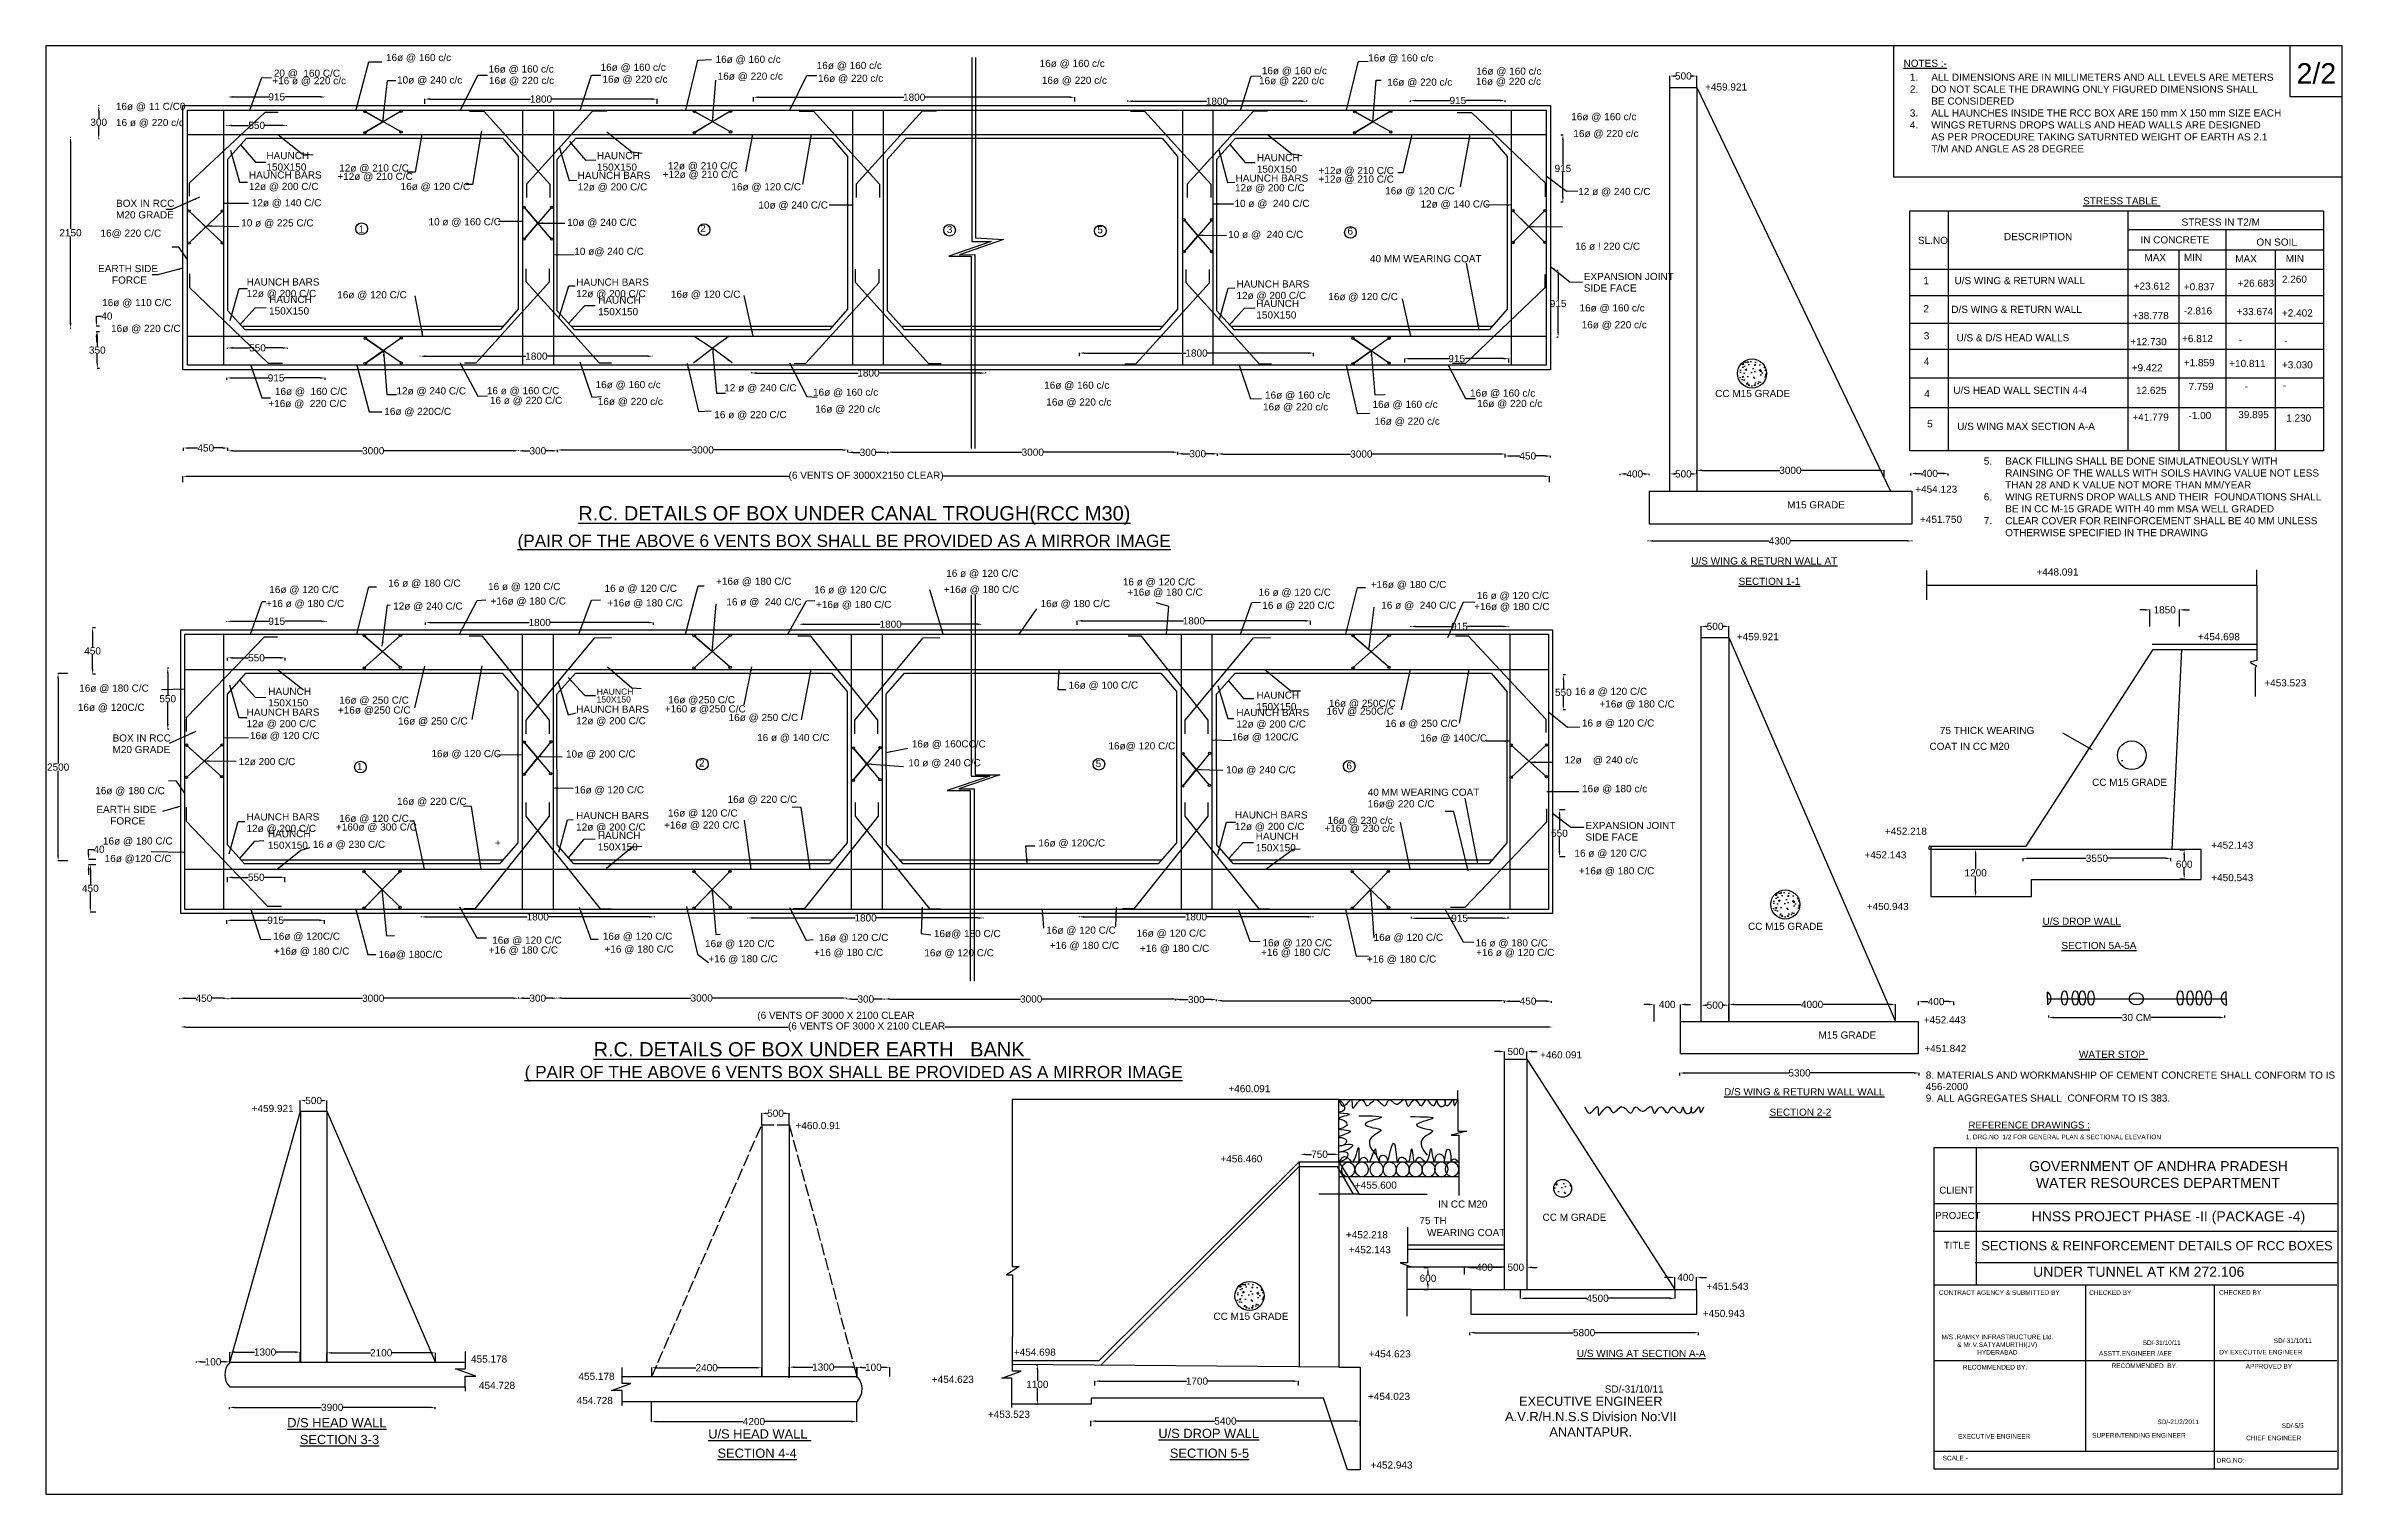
# Model space of a CAD drawing. Header units: inches. Extents: x 823 to 3069, y 234 to 1650.
import ezdxf

# ---------------------------------------------------------------- set-up
doc = ezdxf.new("R2010")
doc.units = ezdxf.units.IN
doc.header["$MEASUREMENT"] = 0
doc.linetypes.add('ACAD_ISO02W100', pattern=[15, 12, -3])
for name, color, linetype in [('DI', 1, 'Continuous'), ('DI @ 1', 1, 'Continuous'), ('text', 7, 'Continuous')]:
    doc.layers.add(name, color=color, linetype=linetype)
doc.layers.add('DIMENSION', color=7, linetype='Continuous', plot=False)
doc.styles.get("Standard").update_dxf_attribs({"font": 'arial.ttf', "height": 7})
doc.dimstyles.new('Annotative', dxfattribs={"dimscale": 0, "dimtxt": 7, "dimasz": 5, "dimexe": 0.18, "dimexo": 0.0625, "dimgap": 0.09, "dimtad": 0, "dimtih": 1, "dimtoh": 1, "dimdec": 4, "dimzin": 0, "dimdsep": 46, "dimtxsty": 'Standard', "dimcen": 0.09, "dimadec": 0, "dimazin": 0, "dimtfac": 1, "dimtdec": 4, "dimtofl": 0, "dimtmove": 0, "dimatfit": 3, "dimfxl": 1, "dimtolj": 1, "dimtzin": 0, "dimarcsym": 0})
doc.dimstyles.get("Standard").update_dxf_attribs({"dimtxt": 50, "dimasz": 0.6, "dimexe": 0.18, "dimexo": 0.0625, "dimgap": 0.09, "dimtad": 0, "dimtih": 1, "dimtoh": 1, "dimdec": 4, "dimzin": 0, "dimdsep": 46, "dimtxsty": 'Standard', "dimcen": 0.09, "dimadec": 0, "dimazin": 0, "dimtfac": 1, "dimtdec": 4, "dimtofl": 0, "dimtmove": 0, "dimatfit": 3, "dimfxl": 1, "dimtolj": 1, "dimtzin": 0, "dimarcsym": 0})

msp = doc.modelspace()

# ---------------------------------------------------------------- texts
at = {"color": 0}
for s, height, p in [('1. DRG.NO :1/2 FOR GENERAL PLAN & SECTIONAL ELEVATION ', 4.5335184, (2700.96855, 581.04231)), ('%%UREFERENCE DRAWINGS :', 6.8002776, (2703.61163, 591.60286)), ('CLIENT ', 6.800278, (2675.17293, 527.94182)), ('PROJECT', 6.800278, (2671.17536, 503.1157)), ('TITLE ', 6.800278, (2679.50499, 473.99537)), ('CONTRACT AGENCY & SUBMITTED BY', 4.5335184, (2674.76695, 428.87738)), ('CHECKED BY ', 4.5335184, (2821.78646, 428.84067)), ('CHECKED BY', 4.533518, (2948.8203, 429.0509)), ('RECOMMENDED BY.', 4.5335184, (2698.11751, 355.87253)), ('ASSTT.ENGINEER /AEE', 4.5335184, (2831.38013, 369.37612)), ('RECOMMENDED  BY.', 4.5335184, (2843.62058, 357.28667)), ('DY.EXECUTIVE ENGINEER ', 4.5335184, (2948.98157, 370.57471)), ('APPROVED BY ', 4.5335184, (2974.84766, 356.81521)), ('EXECUTIVE ENGINEER ', 4.5335184, (2693.45554, 288.28153)), ('SUPERINTENDING ENGINEER ', 4.5335184, (2824.66453, 289.18)), ('SCALE -', 4.533518, (2678.40704, 266.99497)), ('CHIEF ENGINEER ', 4.5335184, (2975.29658, 286.6661)), ('DRG.NO:-', 4.533518, (2946.51438, 264.85585))]:
    msp.add_text(s, height=height, dxfattribs=at).set_placement(p)
at = {"color": 0, "attachment_point": 1}
for s, insert, char_height, width in [('\\pi36.114;GOVERNMENT OF ANDHRA PRADESH \\P\\pi42.663;WATER RESOURCES DEPARTMENT ', (2726.95289, 559.70372), 9.8226231, 323.5147472), ('HNSS PROJECT PHASE -II (PACKAGE -4) ', (2765.46107, 510.57899), 9.8226231, 323.5147472), ('SECTIONS & REINFORCEMENT DETAILS OF RCC BOXES ', (2716.20367, 481.45639), 9, 354.5353632), ('UNDER TUNNEL AT KM 272.106', (2766.88646, 456.39332), 9.8226231, 323.5147472), ('\\pi0.51025;M/S .RAMKY INFRASTRUCTURE Ltd. \\P\\pi15.914;& Mr.V.SATYAMURTHI(JV) \\P\\pi35.433;HYDERABAD', (2676.79247, 390.06862), 4.5335184, 109.4383912)]:
    msp.add_mtext(s, dxfattribs=dict(at, insert=insert, char_height=char_height, width=width))
at = {"layer": 'DI', "color": 0}
for s, height, p in [('%%UNOTES :-', 7, (2640.18998, 1629.82428)), ('2/2', 20, (3024.53221, 1613.43409)), ('%%USTRESS TABLE ', 7, (2815.77988, 1495.32274)), ('SL.NO', 7, (2654.26173, 1456.67095)), ('DESCRIPTION ', 7, (2738.35641, 1460.35153)), ('IN CONCRETE ', 7, (2871.8518, 1457.17216)), ('STRESS IN T2/M', 7, (2912.14894, 1474.551)), ('ON SOIL', 7, (2985.29098, 1454.96533)), ('MAX', 7, (2875.71591, 1439.79332)), ('MIN ', 7, (2914.35699, 1440.06918)), ('MAX', 7, (2964.5904, 1438.6899)), ('MIN', 7, (3013.99579, 1438.96576)), ('1', 7, (2659.60559, 1417.29836)), ('U/S WING & RETURN WALL', 7, (2690.03682, 1417.32833)), ('+23.612', 7, (2865.27009, 1411.95149)), ('+0.837', 7, (2914.28031, 1411.21592)), ('+26.683', 7, (2966.97786, 1414.76597)), ('2.260', 7, (3010.26481, 1418.67919)), ('2', 7, (2659.60559, 1389.80565)), ('D/S WING & RETURN WALL', 7, (2686.90802, 1389.18482)), ('-2.816', 7, (2914.28031, 1387.67625)), ('+33.674', 7, (2966.00527, 1387.06267)), ('+2.402', 7, (3010.26481, 1385.62964)), ('3', 7, (2659.9538, 1363.35696)), ('+38.778', 7, (2863.89734, 1383.13969)), ('U/S & D/S HEAD WALLS ', 7, (2691.99231, 1361.43219)), ('+12.730', 7, (2861.97549, 1357.62067)), ('+6.812', 7, (2912.54409, 1360.62648)), ('-', 7, (2968.19359, 1359.60239)), ('-', 7, (3012.44311, 1358.77371)), ('4', 7, (2659.9538, 1338.3003)), ('+9.422', 7, (2863.34824, 1332.10166)), ('+1.859', 7, (2914.27591, 1337.08681)), ('+10.811', 7, (2958.71088, 1336.2733)), ('+3.030', 7, (3010.2548, 1334.95859)), ('4', 7, (2660.37028, 1306.67488)), ('U/S HEAD WALL SECTIN 4-4', 7, (2688.86352, 1310.0631)), ('12.625', 7, (2867.54326, 1309.91212)), ('7.759', 7, (2918.97363, 1313.76108)), ('-', 7, (2973.8677, 1313.98693)), ('-', 7, (3011.31224, 1314.95898)), ('5', 7, (2663.22364, 1277.31332)), ('U/S WING MAX SECTION A-A', 7, (2692.60675, 1274.72067)), ('+41.779', 7, (2863.97547, 1283.76086)), ('-1.00', 7, (2918.84797, 1285.39632)), ('39.895', 7, (2967.5459, 1286.28364)), ('1.230', 7, (3014.47314, 1282.88148)), ('%%UWATER STOP ', 7, (2811.72809, 660.66924)), ('456-2000', 7, (2661.921, 629.07172)), ('8. MATERIALS AND WORKMANSHIP OF CEMENT CONCRETE SHALL CONFORM TO IS ', 7, (2661.921, 640.3166)), ('9. ALL AGGREGATES SHALL  CONFORM TO IS 383.', 7, (2661.921, 617.82683)), ('SD/-31/10/11', 7, (2347.8835, 333.30673))]:
    msp.add_text(s, height=height, dxfattribs=at).set_placement(p)
at = {"layer": 'DI', "color": 0, "attachment_point": 1}
for s, insert, char_height, width in [('\\pi-21,l28,t28;1.^IALL DIMENSIONS ARE IN MILLIMETERS AND ALL LEVELS ARE METERS\\P2.^IDO NOT SCALE THE DRAWING ONLY FIGURED DIMENSIONS SHALL BE CONSIDERED \\P3.^IALL HAUNCHES INSIDE THE RCC BOX ARE 150 mm X 150 mm SIZE EACH\\P4.^IWINGS RETURNS DROPS WALLS AND HEAD WALLS ARE DESIGNED AS PER PROCEDURE TAKING SATURNTED WEIGHT OF EARTH AS 2.1 T/M AND ANGLE AS 28 DEGREE ', (2639.31609, 1623.24188), 7, 357.9434431), ('\\pi-21,l28,t28;5.^IBACK FILLING SHALL BE DONE SIMULATNEOUSLY WITH RAINSING OF THE WALLS WITH SOILS HAVING VALUE NOT LESS THAN 28 AND K VALUE NOT MORE THAN MM/YEAR \\P6.^IWING RETURNS DROP WALLS AND THEIR  FOUNDATIONS SHALL BE IN CC M-15 GRADE WITH 40 mm MSA WELL GRADED \\P7.^ICLEAR COVER FOR REINFORCEMENT SHALL BE 40 MM UNLESS OTHERWISE SPECIFIED IN THE DRAWING ', (2711.62904, 1247.84675), 7, 342.746127), ('\\pi19.774;EXECUTIVE ENGINEER  \\P\\pi6.1331;A.V.R/H.N.S.S Division No:VII \\P\\pi49.439;ANANTAPUR.', (2244.28251, 329.3688), 9, 178.8214748)]:
    msp.add_mtext(s, dxfattribs=dict(at, insert=insert, char_height=char_height, width=width))
at = {"layer": 'DIMENSION', "color": 0}
for s, height, p in [('SD/-31/10/11', 4.5335184, (2874.02738, 379.8573)), ('SD/-31/10/11', 4.5335184, (3002.27611, 381.82431)), ('SD/-21/2/2011', 4.5335184, (2888.42211, 302.44493)), ('SD/-5/5', 4.533518, (3010.10162, 298.7069))]:
    msp.add_text(s, height=height, dxfattribs=at).set_placement(p)
at = {"layer": 'text', "color": 0}
for s, height, p in [('16ø @ 160 c/c', 7, (1155.77041, 1635.49408)), ('16ø @ 160 c/c', 7, (1478.14362, 1633.7425)), ('16ø @ 160 c/c', 7, (2116.49973, 1635.10361)), ('+16 ø @ 220 c/c', 7, (1044.57121, 1612.82332)), ('20 @  160 C/C', 7, (1046.05532, 1620.16296)), ('10ø @ 240 c/c', 7, (1166.62344, 1613.57005)), ('16ø @ 160 c/c', 7, (1256.14732, 1624.29948)), ('16ø @ 220 c/c', 7, (1256.51093, 1613.03751)), ('16ø @ 160 c/c', 7, (1365.68843, 1625.93931)), ('16ø @ 220 c/c', 7, (1367.50646, 1614.31404)), ('16ø @ 220 c/c', 7, (1480.24872, 1617.25956)), ('16ø @ 160 c/c', 7, (1577.09365, 1627.73065)), ('16ø @ 220 c/c', 7, (1578.36627, 1615.19717)), ('16ø @ 160 c/c', 7, (1795.15244, 1629.72325)), ('16ø @ 220 c/c', 7, (1797.25754, 1613.24031)), ('16ø @ 220 c/c', 7, (2009.70569, 1612.86285)), ('16ø @ 160 c/c', 7, (2012.43275, 1622.67167)), ('16ø @ 220 c/c', 7, (2135.06637, 1611.43536)), ('16ø @ 220 c/c', 7, (2221.85239, 1612.15357)), ('16ø @ 160 c/c', 7, (2222.216, 1622.14403)), ('16ø @ 11 C/C0', 7, (891.54697, 1587.68673)), ('+459.921', 7, (2446.0457, 1606.64625)), ('16 ø @ 220 c/c', 7, (891.68191, 1571.89624)), ('16ø @ 160 c/c', 7, (2315.13545, 1577.67289)), ('16ø @ 220 c/c', 7, (2317.24055, 1561.18995)), ('HAUNCH BARS ', 7, (1021.70392, 1520.65915)), ('150X150', 7, (1038.80395, 1528.35356)), ('HAUNCH ', 7, (1038.80395, 1539.59845)), ('12ø @ 210 C/C', 7, (1110.08795, 1527.47214)), ('HAUNCH BARS ', 7, (1343.2705, 1520.23266)), ('150X150', 7, (1362.14317, 1528.3016)), ('HAUNCH ', 7, (1362.14317, 1539.54648)), ('+12ø @ 210 C/C', 7, (1426.50105, 1521.1756)), ('12ø @ 210 C/C', 7, (1431.43753, 1529.61216)), ('150X150', 7, (2007.56992, 1526.3656)), ('HAUNCH ', 7, (2007.56992, 1537.61049)), ('+12ø @ 210 C/C', 7, (2067.94415, 1524.96994)), ('12ø @ 200 C/C', 7, (1021.70392, 1509.41427)), ('+12ø @ 210 C/C', 7, (1108.22712, 1519.26068)), ('16ø @ 120 C/C', 7, (1170.06646, 1509.40064)), ('12ø @ 200 C/C', 7, (1343.2705, 1508.98777)), ('16ø @ 120 C/C', 7, (1493.64604, 1509.09842)), ('12ø @ 200 C/C', 7, (1986.24868, 1508.10175)), ('HAUNCH BARS ', 7, (1986.75344, 1517.53105)), ('+12ø @ 210 C/C', 7, (2067.94415, 1516.63313)), ('16ø @ 120 C/C', 7, (2133.12607, 1505.19908)), ('12 ø @ 240 C/C', 7, (2321.95156, 1504.45627)), ('BOX IN RCC', 7, (891.776, 1492.89822)), ('M20 GRADE', 7, (891.776, 1481.65334)), ('12ø @ 140 C/C', 7, (1024.52616, 1493.43562)), ('10ø @ 240 C/C', 7, (1520.0517, 1491.24936)), ('10 ø @  240 C/C', 7, (1985.69321, 1492.82686)), ('12ø @ 140 C/C', 7, (2167.64797, 1492.24032)), ('16@ 220 C/C', 7, (876.53428, 1463.73316)), ('10 ø @ 225 C/C', 7, (1014.19761, 1473.74474)), ('1', 7, (1129.1312, 1467.7147)), ('10 ø @ 160 C/C', 7, (1197.40318, 1474.87464)), ('10ø @ 240 C/C', 7, (1333.03554, 1474.3164)), ('2', 7, (1463.18454, 1468.25333)), ('3', 7, (1704.37124, 1467.37019)), ('5', 7, (1851.51853, 1467.14811)), ('10 ø @  240 C/C', 7, (1979.55493, 1462.48508)), ('6', 7, (2096.23802, 1465.72044)), ('10 ø@ 240 C/C', 7, (1339.95882, 1445.89967)), ('40 MM WEARING COAT', 7, (2118.26173, 1438.7729)), ('16 ø ! 220 C/C', 7, (2318.93369, 1450.9418)), ('EARTH SIDE', 7, (874.16352, 1429.09105)), ('     FORCE', 7, (874.16352, 1417.84617)), ('HAUNCH BARS ', 7, (1019.53123, 1415.98944)), ('HAUNCH BARS ', 7, (1341.82232, 1415.85649)), ('HAUNCH BARS ', 7, (1987.70345, 1414.02846)), ('SIDE FACE', 7, (2327.3926, 1410.10657)), ('EXPANSION JOINT', 7, (2327.3926, 1421.35145)), ('16ø @ 110 C/C', 7, (878.14907, 1395.8652)), ('12ø @ 200 C/C', 7, (1019.53123, 1404.74456)), ('150X150', 7, (1041.44644, 1387.62715)), ('HAUNCH ', 7, (1041.44644, 1398.87203)), ('16ø @ 120 C/C', 7, (1108.10401, 1403.5063)), ('12ø @ 200 C/C', 7, (1341.82232, 1404.6116)), ('150X150', 7, (1363.26554, 1386.94511)), ('HAUNCH ', 7, (1363.26554, 1398.19)), ('16ø @ 120 C/C', 7, (1434.42864, 1404.02445)), ('12ø @ 200 C/C', 7, (1987.70345, 1402.78358)), ('HAUNCH ', 7, (2007.10367, 1394.94143)), ('16ø @ 120 C/C', 7, (2077.51167, 1401.69724)), ('16ø @ 160 c/c', 7, (2323.22537, 1390.63789)), ('16ø @ 220 C/C', 7, (886.88447, 1370.55469)), ('150X150', 7, (2007.10367, 1383.69655)), ('16ø @ 220 c/c', 7, (2325.33047, 1374.15495)), ('+16ø @  220 C/C', 7, (1040.69149, 1297.15392)), ('16ø @  160 C/C', 7, (1047.15573, 1308.98224)), ('12ø @ 240 C/C', 7, (1166.01772, 1309.49331)), ('16 ø @ 160 C/C', 7, (1254.44296, 1309.67241)), ('16 ø @ 220 C/C', 7, (1257.39932, 1300.15473)), ('16ø @ 160 c/c', 7, (1360.82625, 1315.61683)), ('16ø @ 220 c/c', 7, (1362.93135, 1299.13389)), ('12 ø @ 240 C/C', 7, (1486.66117, 1312.49164)), ('16ø @ 160 c/c', 7, (1573.47743, 1308.18171)), ('16ø @ 160 c/c', 7, (1799.5635, 1315.04019)), ('16ø @ 220 c/c', 7, (1801.6686, 1298.55726)), ('16ø @ 160 c/c', 7, (2015.59437, 1305.38115)), ('16ø @ 160 c/c', 7, (2120.74229, 1296.32983)), ('16ø @ 160 c/c', 7, (2216.15024, 1307.33974)), ('16ø @ 220 c/c', 7, (2223.0484, 1297.16567)), ('CC M15 GRADE', 7, (2455.90912, 1306.90937)), ('16ø @ 220C/C', 7, (1154.1346, 1289.40101)), ('16 ø @ 220 C/C', 7, (1476.92509, 1286.24465)), ('16ø @ 220 c/c', 7, (1575.58253, 1291.69877)), ('16ø @ 220 c/c', 7, (2013.62348, 1293.8943)), ('16ø @ 220 c/c', 7, (2122.8474, 1279.84689)), ('+454.123', 7, (2651.57841, 1213.30825)), ('%%UR.C. DETAILS OF BOX UNDER CANAL TROUGH(RCC M30)', 14, (1343.91704, 1186.26663)), ('M15 GRADE', 7, (2526.31717, 1198.05376)), ('+451.750', 7, (2656.26847, 1183.83797)), ('%%U(PAIR OF THE ABOVE 6 VENTS BOX SHALL BE PROVIDED AS A MIRROR IMAGE', 12, (1284.50715, 1160.36753)), ('%%UU/S WING & RETURN WALL AT', 7, (2432.53855, 1143.14746)), ('16 ø @ 180 C/C', 7, (1158.01009, 1121.47099)), ('16 ø @ 120 C/C', 7, (1255.63252, 1118.18304)), ('16 ø @ 120 C/C', 7, (1369.58055, 1116.3994)), ('+16ø @ 180 C/C', 7, (1478.61411, 1123.3267)), ('16 ø @ 120 C/C', 7, (1703.7473, 1131.08184)), ('16 ø @ 120 C/C', 7, (1876.51696, 1122.69718)), ('+16ø @ 180 C/C', 7, (2119.15097, 1120.09794)), ('%%USECTION 1-1', 7, (2478.84556, 1123.2302)), ('+448.091', 7, (2770.21074, 1132.33726)), ('+16 ø @ 180 C/C', 7, (1038.38085, 1101.55978)), ('16ø @ 120 C/C', 7, (1041.65204, 1115.22735)), ('12ø @ 240 C/C', 7, (1162.74915, 1099.04713)), ('+16ø @ 180 C/C', 7, (1258.01158, 1103.92123)), ('+16ø @ 180 C/C', 7, (1372.25698, 1102.1376)), ('16 ø @  240 C/C', 7, (1488.73187, 1103.10889)), ('16 ø @ 120 C/C', 7, (1574.68805, 1114.98412)), ('+16ø @ 180 C/C', 7, (1576.36727, 1100.5554)), ('+16ø @ 180 C/C', 7, (1701.39638, 1115.31091)), ('16ø @ 180 C/C', 7, (1796.06172, 1101.4731)), ('+16ø @ 180 C/C', 7, (1880.88295, 1112.63063)), ('16 ø @ 120 C/C', 7, (2009.36962, 1112.57077)), ('16 ø @ 220 C/C', 7, (2012.93827, 1099.77681)), ('16 ø @  240 C/C', 7, (2129.26873, 1099.88014)), ('+16ø @ 180 C/C', 7, (2220.08297, 1098.55783)), ('16 ø @ 120 C/C', 7, (2222.74576, 1109.36594)), ('+459.921', 7, (2477.04334, 1069.0729)), ('+454.698', 7, (2928.08367, 1069.11124)), ('16ø @ 180 C/C', 7, (855.72366, 1018.75353)), ('150X150', 7, (1040.61231, 1004.39736)), ('HAUNCH ', 7, (1040.61231, 1015.64225)), ('16ø @ 250 C/C', 7, (1110.1121, 1007.03564)), ('150X150', 6, (1361.7632, 1008.18866)), ('HAUNCH', 6, (1361.95614, 1015.88593)), ('16ø @250 C/C', 7, (1431.8075, 1007.42588)), ('16ø @ 100 C/C', 7, (1823.4404, 1021.70436)), ('HAUNCH ', 7, (2007.1869, 1011.88373)), ('16ø @ 250C/C', 7, (2078.09919, 1003.94558)), ('16 ø @ 120 C/C', 7, (2318.6155, 1015.58256)), ('+16ø @ 180 C/C', 7, (2342.67686, 1003.3171)), ('+453.523', 7, (2993.0688, 1023.9326)), ('16ø @ 120C/C', 7, (854.38356, 1000.00872)), ('12ø @ 200 C/C', 7, (1019.4875, 984.05122)), ('HAUNCH BARS ', 7, (1019.4875, 995.2961)), ('+16ø @250 C/C', 7, (1108.74508, 997.35076)), ('16ø @ 250 C/C', 7, (1167.56535, 986.59351)), ('12ø @ 200 C/C', 7, (1341.87889, 986.883)), ('HAUNCH BARS ', 7, (1341.87889, 998.12788)), ('+160 ø @250 C/C', 7, (1428.47168, 998.48766)), ('16ø @ 250 C/C', 7, (1490.92641, 990.09737)), ('12ø @ 200 C/C', 7, (1987.58865, 983.69302)), ('HAUNCH BARS ', 7, (1987.58865, 994.93791)), ('150X150', 7, (2007.1869, 1000.63885)), ('16V @ 250C/C', 7, (2075.72129, 996.30051)), ('16 ø @ 250 C/C', 7, (2133.26431, 984.30436)), ('16 ø @ 120 C/C', 7, (2325.58288, 984.64925)), ('BOX IN RCC', 7, (888.30916, 969.99742)), ('M20 GRADE', 7, (888.30916, 958.75254)), ('16ø @ 120 C/C', 7, (1022.65388, 972.35137)), ('16 ø @ 140 C/C', 7, (1518.79456, 970.45541)), ('16ø @ 160CC/C', 7, (1670.07359, 964.2495)), ('16ø@ 120 C/C', 7, (1862.44352, 962.3075)), ('16ø @ 120C/C', 7, (1983.17971, 971.05639)), ('16ø @ 140C/C', 7, (2167.5145, 970.04021)), ('COAT IN CC M20', 7, (2665.51443, 961.83148)), ('75 THICK WEARING ', 7, (2675.70183, 977.38727)), ('12ø 200 C/C', 7, (1011.66463, 946.93994)), ('1', 7, (1127.3489, 942.07299)), ('16ø @ 120 C/C', 7, (1200.2423, 954.75009)), ('10ø @ 200 C/C', 7, (1331.85367, 954.37003)), ('2', 7, (1461.91573, 945.50364)), ('10 ø @ 240 C/C', 7, (1666.79278, 945.77379)), ('5', 7, (1849.97487, 945.04536)), ('10ø @ 240 C/C', 7, (1977.56972, 938.87909)), ('6', 7, (2095.24402, 942.90988)), ('12ø    @ 240 c/c', 7, (2308.53403, 948.56518)), ('16ø @ 180 C/C', 7, (871.36668, 918.52868)), ('16ø @ 120 C/C', 7, (1340.16336, 919.31799)), ('40 MM WEARING COAT', 7, (2116.06382, 916.93652)), ('16ø @ 180 c/c', 7, (2325.6955, 920.45967)), ('CC M15 GRADE', 7, (2824.56352, 926.6679)), ('EARTH SIDE', 7, (872.53063, 900.14433)), ('HAUNCH BARS ', 7, (1019.35859, 892.84776)), ('16ø @ 120 C/C', 7, (1110.04565, 891.40705)), ('16ø @ 220 C/C', 7, (1166.62273, 908.03134)), ('HAUNCH BARS ', 7, (1341.73343, 894.18143)), ('16ø @ 120 C/C', 7, (1431.64919, 896.62856)), ('16ø @ 220 C/C', 7, (1489.94763, 910.05183)), ('HAUNCH BARS ', 7, (1986.10275, 894.7751)), ('16ø@ 220 C/C', 7, (2116.06382, 905.69164)), ('16ø @ 180 C/C', 7, (878.96909, 869.30063)), ('     FORCE', 7, (872.53063, 888.89945)), ('12ø @ 200 C/C', 7, (1019.35859, 881.60288)), ('HAUNCH ', 7, (1040.21992, 876.38274)), ('+160ø @ 300 C/C', 7, (1106.80472, 882.96488)), ('12ø @ 200 C/C', 7, (1341.73343, 882.93655)), ('HAUNCH ', 7, (1362.93111, 874.72334)), ('+16ø @ 220 C/C', 7, (1427.81061, 884.8832)), ('12ø @ 200 C/C', 7, (1986.10275, 883.53022)), ('HAUNCH ', 7, (2006.52658, 873.94014)), ('+160 @ 230 c/c', 7, (2073.68649, 881.73566)), ('16ø @ 230 c/c', 7, (2076.79023, 889.4439)), ('SIDE FACE', 7, (2329.00937, 873.17699)), ('EXPANSION JOINT', 7, (2329.00937, 884.42188)), ('+452.218', 7, (2621.90325, 878.82137)), ('16ø @120 C/C', 7, (880.63508, 852.17973)), ('150X150', 7, (1040.21992, 865.13785)), ('16 ø @ 230 C/C', 7, (1084.18586, 866.04056)), ('+', 7, (1262.38024, 867.4925)), ('150X150', 7, (1362.93111, 863.47845)), ('16ø @ 120C/C', 7, (1793.9192, 867.38675)), ('150X150', 7, (2006.52658, 862.69525)), ('16 ø @ 120 C/C', 7, (2318.2384, 857.37473)), ('+452.143', 7, (2601.91036, 855.70868)), ('+452.143', 7, (2941.15538, 865.21559)), ('+16ø @ 180 C/C', 7, (2322.62559, 840.08484)), ('+450.543', 7, (2941.15538, 833.46401)), ('+450.943', 7, (2604.12902, 805.21703)), ('16ø@ 180 C/C', 7, (1691.70255, 778.77015)), ('16ø @ 120 C/C', 7, (1801.62567, 782.04592)), ('16ø @ 120 C/C', 7, (1889.94009, 779.141)), ('CC M15 GRADE', 7, (2488.03496, 785.81887)), ('%%UU/S DROP WALL', 7, (2776.15479, 790.76815)), ('16ø @ 120C/C', 7, (1045.50071, 776.18198)), ('+16ø @ 180 C/C', 7, (1046.17988, 761.59246)), ('16ø@ 180C/C', 7, (1148.50654, 758.34668)), ('+16 @ 180 C/C', 7, (1256.32044, 762.69361)), ('16ø @ 120 C/C', 7, (1259.6385, 772.34175)), ('16ø @ 120 C/C', 7, (1367.87201, 776.14501)), ('+16 @ 180 C/C', 7, (1369.51095, 763.59075)), ('16ø @ 120 C/C', 7, (1467.82861, 768.95257)), ('+16 @ 180 C/C', 7, (1574.34144, 760.26184)), ('16ø @ 120 C/C', 7, (1579.12208, 774.93242)), ('16ø @ 120 C/C', 7, (1682.37155, 759.93521)), ('+16 @ 180 C/C', 7, (1804.97744, 767.16218)), ('+16 @ 180 C/C', 7, (1893.29186, 764.25726)), ('+16 @ 180 C/C', 7, (2011.74874, 760.42834)), ('16ø @ 120 C/C', 7, (2013.08285, 769.75892)), ('16ø @ 120 C/C', 7, (2121.76066, 775.03873)), ('16 ø @ 180 C/C', 7, (2221.53411, 769.62669)), ('+16 ø @ 120 C/C', 7, (2222.04458, 760.27639)), ('%%USECTION 5A-5A', 7, (2794.56923, 767.03948)), ('+16 @ 180 C/C', 7, (1471.18038, 754.06883)), ('+16 @ 180 C/C', 7, (2115.28199, 753.81334)), ('(6 VENTS OF 3000 X 2100 CLEAR', 7, (1518.95355, 698.79755)), ('+452.443', 7, (2659.92587, 694.31265)), ('%%UR.C. DETAILS OF BOX UNDER EARTH   BANK ', 14, (1358.84795, 662.03149)), ('M15 GRADE', 7, (2556.85707, 679.47209)), ('%%U( PAIR OF THE ABOVE 6 VENTS BOX SHALL BE PROVIDED AS A MIRROR IMAGE', 12, (1291.4266, 640.86453)), ('+460.091', 7, (2284.67177, 660.14141)), ('+451.842', 7, (2660.51217, 666.3896)), ('+460.091', 7, (1979.7633, 627.08432)), ('%%UD/S WING & RETURN WALL WALL', 7, (2464.56697, 623.99807)), ('+459.921', 7, (1024.4126, 607.70243)), ('%%USECTION 2-2', 7, (2509.13462, 604.05261)), ('+460.0.91', 7, (1556.36507, 590.96122)), ('+456.460', 7, (1971.92842, 558.48232)), ('+455.600', 7, (2103.47595, 532.71005)), ('IN CC M20', 7, (2184.81314, 514.18152)), ('75 TH ', 7, (2166.62915, 498.03212)), ('CC M GRADE', 7, (2287.05076, 501.28161)), ('+452.218', 7, (2094.73898, 484.19702)), ('+452.143', 7, (2097.61502, 469.62418)), ('WEARING COAT', 7, (2174.10479, 486.3238)), ('+451.543', 7, (2447.41298, 433.76417)), ('CC M15 GRADE', 7, (1965.13645, 404.42535)), ('+450.943', 7, (2443.81627, 407.21171)), ('455.178', 7, (1238.94741, 362.64906)), ('+454.698', 7, (1769.89883, 369.37293)), ('+454.623', 7, (2117.05166, 367.70862)), ('%%UU/S WING AT SECTION A-A', 7, (2320.57584, 368.11801)), ('454.728', 7, (1246.69395, 336.84494)), ('455.178', 7, (1344.04854, 345.7277)), ('+454.623', 7, (1689.68406, 342.75085)), ('454.728', 7, (1342.3532, 322.08651)), ('+453.523', 7, (1744.55636, 308.60592)), ('+454.023', 7, (2116.32902, 326.0877)), ('%%UD/S HEAD WALL', 9, (1059.19319, 299.4026)), ('%%USECTION 3-3', 9, (1071.53597, 282.93075)), ('%%UU/S HEAD WALL ', 9, (1470.96869, 288.39182)), ('%%UU/S DROP WALL', 9, (1911.26445, 288.88318)), ('%%USECTION 4-4', 9, (1480.03246, 269.56521)), ('%%USECTION 5-5', 9, (1922.50251, 269.56599)), ('+452.943', 7, (2118.85468, 258.98947))]:
    msp.add_text(s, height=height, dxfattribs=at).set_placement(p)

# ---------------------------------------------------------------- blocks, each defined once
blk = doc.blocks.new('*D1')
at = {"layer": 'Defpoints', "color": 0, "transparency": 16777216}
for p in [(874.8, 1591.9), (875.2, 1591.9), (875.2, 1559.3)]:
    blk.add_point(p, dxfattribs=at)
at = {"layer": 'DI', "color": 0, "lineweight": -2, "transparency": 16777216}
for p, q in [((875.1, 1591.9), (874.6, 1591.9)), ((874.8, 1586.9), (874.8, 1579.3)), ((875.1, 1559.3), (874.6, 1559.3)), ((874.8, 1564.3), (874.8, 1571.9))]:
    blk.add_line(p, q, dxfattribs=at)
at = {"layer": 'DI', "color": 0, "transparency": 16777216}
for points in [[(874, 1586.9), (875.6, 1586.9), (874.8, 1591.9)], [(874, 1564.3), (875.6, 1564.3), (874.8, 1559.3)]]:
    blk.add_solid(points, dxfattribs=at)
at = {"layer": 'DI', "color": 0, "transparency": 16777216, "insert": (874.8, 1575.6), "char_height": 7, "attachment_point": 5}
blk.add_mtext('\\A1;300', dxfattribs=at)
blk = doc.blocks.new('*D2')
at = {"layer": 'Defpoints', "color": 0, "transparency": 16777216}
for p in [(1001.4, 1600.4), (1096.5, 1600.4), (1096.5, 1600.4)]:
    blk.add_point(p, dxfattribs=at)
at = {"layer": 'DI', "color": 0, "lineweight": -2, "transparency": 16777216}
for p, q in [((1001.4, 1600.5), (1001.4, 1600.6)), ((1006.4, 1600.4), (1041.1, 1600.4)), ((1091.5, 1600.4), (1056.8, 1600.4)), ((1096.5, 1600.5), (1096.5, 1600.6))]:
    blk.add_line(p, q, dxfattribs=at)
at = {"layer": 'DI', "color": 0, "transparency": 16777216}
for points in [[(1006.4, 1601.3), (1006.4, 1599.6), (1001.4, 1600.4)], [(1091.5, 1601.3), (1091.5, 1599.6), (1096.5, 1600.4)]]:
    blk.add_solid(points, dxfattribs=at)
at = {"layer": 'DI', "color": 0, "transparency": 16777216, "insert": (1048.9, 1600.4), "char_height": 7, "attachment_point": 5}
blk.add_mtext('\\A1;915', dxfattribs=at)
blk = doc.blocks.new('*D3')
at = {"layer": 'Defpoints', "color": 0, "transparency": 16777216}
for p in [(1058.4, 1572.6), (1000.1, 1572), (1058.4, 1572)]:
    blk.add_point(p, dxfattribs=at)
at = {"layer": 'DI', "color": 0, "lineweight": -2, "transparency": 16777216}
for p, q in [((1000.1, 1572.1), (1000.1, 1572.7)), ((1005.1, 1572.6), (1021.4, 1572.6)), ((1053.4, 1572.6), (1037.1, 1572.6)), ((1058.4, 1572.1), (1058.4, 1572.7))]:
    blk.add_line(p, q, dxfattribs=at)
at = {"layer": 'DI', "color": 0, "transparency": 16777216}
for points in [[(1005.1, 1573.4), (1005.1, 1571.7), (1000.1, 1572.6)], [(1053.4, 1573.4), (1053.4, 1571.7), (1058.4, 1572.6)]]:
    blk.add_solid(points, dxfattribs=at)
at = {"layer": 'DI', "color": 0, "transparency": 16777216, "insert": (1029.3, 1572.6), "char_height": 7, "attachment_point": 5}
blk.add_mtext('\\A1;550', dxfattribs=at)
blk = doc.blocks.new('*D4')
at = {"layer": 'Defpoints', "color": 0, "transparency": 16777216}
for p in [(1420.9, 1598.3), (1193.9, 1593.7), (1420.9, 1593.7)]:
    blk.add_point(p, dxfattribs=at)
at = {"layer": 'DI', "color": 0, "lineweight": -2, "transparency": 16777216}
for p, q in [((1193.9, 1593.8), (1193.9, 1598.5)), ((1198.9, 1598.3), (1297.2, 1598.3)), ((1415.9, 1598.3), (1317.6, 1598.3)), ((1420.9, 1593.8), (1420.9, 1598.5))]:
    blk.add_line(p, q, dxfattribs=at)
at = {"layer": 'DI', "color": 0, "transparency": 16777216}
for points in [[(1198.9, 1599.2), (1198.9, 1597.5), (1193.9, 1598.3)], [(1415.9, 1599.2), (1415.9, 1597.5), (1420.9, 1598.3)]]:
    blk.add_solid(points, dxfattribs=at)
at = {"layer": 'DI', "color": 0, "transparency": 16777216, "insert": (1307.4, 1598.3), "char_height": 7, "attachment_point": 5}
blk.add_mtext('\\A1;1800', dxfattribs=at)
blk = doc.blocks.new('*D5')
at = {"layer": 'Defpoints', "color": 0, "transparency": 16777216}
for p in [(1515.2, 1595.8), (1829.6, 1600.1), (1829.6, 1595.8)]:
    blk.add_point(p, dxfattribs=at)
at = {"layer": 'DI', "color": 0, "lineweight": -2, "transparency": 16777216}
for p, q in [((1515.2, 1595.9), (1515.2, 1600.3)), ((1520.2, 1600.1), (1662.2, 1600.1)), ((1824.6, 1600.1), (1682.6, 1600.1)), ((1829.6, 1595.9), (1829.6, 1600.3))]:
    blk.add_line(p, q, dxfattribs=at)
at = {"layer": 'DI', "color": 0, "transparency": 16777216}
for points in [[(1520.2, 1601), (1520.2, 1599.3), (1515.2, 1600.1)], [(1824.6, 1601), (1824.6, 1599.3), (1829.6, 1600.1)]]:
    blk.add_solid(points, dxfattribs=at)
at = {"layer": 'DI', "color": 0, "transparency": 16777216, "insert": (1672.4, 1600.1), "char_height": 7, "attachment_point": 5}
blk.add_mtext('\\A1;1800', dxfattribs=at)
blk = doc.blocks.new('*D6')
at = {"layer": 'Defpoints', "color": 0, "transparency": 16777216}
for p in [(1881.1, 1597.2), (2056.1, 1597.2), (2056.1, 1596.2)]:
    blk.add_point(p, dxfattribs=at)
at = {"layer": 'DI', "color": 0, "lineweight": -2, "transparency": 16777216}
for p, q in [((1881.1, 1597.1), (1881.1, 1596.1)), ((1886.1, 1596.2), (1958.4, 1596.2)), ((2051.1, 1596.2), (1978.8, 1596.2)), ((2056.1, 1597.1), (2056.1, 1596.1))]:
    blk.add_line(p, q, dxfattribs=at)
at = {"layer": 'DI', "color": 0, "transparency": 16777216}
for points in [[(1886.1, 1597.1), (1886.1, 1595.4), (1881.1, 1596.2)], [(2051.1, 1597.1), (2051.1, 1595.4), (2056.1, 1596.2)]]:
    blk.add_solid(points, dxfattribs=at)
at = {"layer": 'DI', "color": 0, "transparency": 16777216, "insert": (1968.6, 1596.2), "char_height": 7, "attachment_point": 5}
blk.add_mtext('\\A1;1800', dxfattribs=at)
blk = doc.blocks.new('*D7')
at = {"layer": 'Defpoints', "color": 0, "transparency": 16777216}
for p in [(2157.9, 1595.8), (2250.6, 1596.9), (2250.6, 1595.8)]:
    blk.add_point(p, dxfattribs=at)
at = {"layer": 'DI', "color": 0, "lineweight": -2, "transparency": 16777216}
for p, q in [((2157.9, 1595.8), (2157.9, 1597.1)), ((2162.9, 1596.9), (2196.4, 1596.9)), ((2245.6, 1596.9), (2212.1, 1596.9)), ((2250.6, 1595.8), (2250.6, 1597.1))]:
    blk.add_line(p, q, dxfattribs=at)
at = {"layer": 'DI', "color": 0, "transparency": 16777216}
for points in [[(2162.9, 1597.7), (2162.9, 1596.1), (2157.9, 1596.9)], [(2245.6, 1597.7), (2245.6, 1596.1), (2250.6, 1596.9)]]:
    blk.add_solid(points, dxfattribs=at)
at = {"layer": 'DI', "color": 0, "transparency": 16777216, "insert": (2204.2, 1596.9), "char_height": 7, "attachment_point": 5}
blk.add_mtext('\\A1;915', dxfattribs=at)
blk = doc.blocks.new('*D8')
at = {"layer": 'Defpoints', "color": 0, "transparency": 16777216}
for p in [(2063.1, 1349.9), (1834, 1346.8), (2063.1, 1346.8)]:
    blk.add_point(p, dxfattribs=at)
at = {"layer": 'DI', "color": 0, "lineweight": -2, "transparency": 16777216}
for p, q in [((1834, 1346.9), (1834, 1350.1)), ((1839, 1349.9), (1938.4, 1349.9)), ((2058.1, 1349.9), (1958.8, 1349.9)), ((2063.1, 1346.9), (2063.1, 1350.1))]:
    blk.add_line(p, q, dxfattribs=at)
at = {"layer": 'DI', "color": 0, "transparency": 16777216}
for points in [[(1839, 1350.8), (1839, 1349.1), (1834, 1349.9)], [(2058.1, 1350.8), (2058.1, 1349.1), (2063.1, 1349.9)]]:
    blk.add_solid(points, dxfattribs=at)
at = {"layer": 'DI', "color": 0, "transparency": 16777216, "insert": (1948.6, 1349.9), "char_height": 7, "attachment_point": 5}
blk.add_mtext('\\A1;1800', dxfattribs=at)
blk = doc.blocks.new('*D9')
at = {"layer": 'Defpoints', "color": 0, "transparency": 16777216}
for p in [(1189.2, 1346.9), (1189.2, 1346.9), (1416.6, 1346.9)]:
    blk.add_point(p, dxfattribs=at)
at = {"layer": 'DI', "color": 0, "lineweight": -2, "transparency": 16777216}
for p, q in [((1189.2, 1346.9), (1189.2, 1347.1)), ((1194.2, 1346.9), (1292.7, 1346.9)), ((1411.6, 1346.9), (1313.1, 1346.9)), ((1416.6, 1346.9), (1416.6, 1347.1))]:
    blk.add_line(p, q, dxfattribs=at)
at = {"layer": 'DI', "color": 0, "transparency": 16777216}
for points in [[(1194.2, 1347.7), (1194.2, 1346), (1189.2, 1346.9)], [(1411.6, 1347.7), (1411.6, 1346), (1416.6, 1346.9)]]:
    blk.add_solid(points, dxfattribs=at)
at = {"layer": 'DI', "color": 0, "transparency": 16777216, "insert": (1302.9, 1346.9), "char_height": 7, "attachment_point": 5}
blk.add_mtext('\\A1;1800', dxfattribs=at)
blk = doc.blocks.new('*D10')
at = {"layer": 'Defpoints', "color": 0, "transparency": 16777216}
for p in [(1000.8, 1355), (1000.8, 1353.9), (1059.5, 1353.9)]:
    blk.add_point(p, dxfattribs=at)
at = {"layer": 'DI', "color": 0, "lineweight": -2, "transparency": 16777216}
for p, q in [((1000.8, 1354), (1000.8, 1355.2)), ((1005.8, 1355), (1022.3, 1355)), ((1054.5, 1355), (1038, 1355)), ((1059.5, 1354), (1059.5, 1355.2))]:
    blk.add_line(p, q, dxfattribs=at)
at = {"layer": 'DI', "color": 0, "transparency": 16777216}
for points in [[(1005.8, 1355.8), (1005.8, 1354.1), (1000.8, 1355)], [(1054.5, 1355.8), (1054.5, 1354.1), (1059.5, 1355)]]:
    blk.add_solid(points, dxfattribs=at)
at = {"layer": 'DI', "color": 0, "transparency": 16777216, "insert": (1030.1, 1355), "char_height": 7, "attachment_point": 5}
blk.add_mtext('\\A1;550', dxfattribs=at)
blk = doc.blocks.new('*D11')
at = {"layer": 'Defpoints', "color": 0, "transparency": 16777216}
for p in [(1096.4, 1325.6), (1000.2, 1323.7), (1096.4, 1323.7)]:
    blk.add_point(p, dxfattribs=at)
at = {"layer": 'DI', "color": 0, "lineweight": -2, "transparency": 16777216}
for p, q in [((1000.2, 1323.7), (1000.2, 1325.8)), ((1005.2, 1325.6), (1040.4, 1325.6)), ((1091.4, 1325.6), (1056.1, 1325.6)), ((1096.4, 1323.7), (1096.4, 1325.8))]:
    blk.add_line(p, q, dxfattribs=at)
at = {"layer": 'DI', "color": 0, "transparency": 16777216}
for points in [[(1005.2, 1326.4), (1005.2, 1324.8), (1000.2, 1325.6)], [(1091.4, 1326.4), (1091.4, 1324.8), (1096.4, 1325.6)]]:
    blk.add_solid(points, dxfattribs=at)
at = {"layer": 'DI', "color": 0, "transparency": 16777216, "insert": (1048.3, 1325.6), "char_height": 7, "attachment_point": 5}
blk.add_mtext('\\A1;915', dxfattribs=at)
blk = doc.blocks.new('*D12')
at = {"layer": 'Defpoints', "color": 0, "transparency": 16777216}
for p in [(1513.2, 1331.3), (1742.2, 1331.3), (1742.2, 1330.4)]:
    blk.add_point(p, dxfattribs=at)
at = {"layer": 'DI', "color": 0, "lineweight": -2, "transparency": 16777216}
for p, q in [((1513.2, 1331.2), (1513.2, 1330.2)), ((1518.2, 1330.4), (1617.5, 1330.4)), ((1737.2, 1330.4), (1637.9, 1330.4)), ((1742.2, 1331.2), (1742.2, 1330.2))]:
    blk.add_line(p, q, dxfattribs=at)
at = {"layer": 'DI', "color": 0, "transparency": 16777216}
for points in [[(1518.2, 1331.2), (1518.2, 1329.5), (1513.2, 1330.4)], [(1737.2, 1331.2), (1737.2, 1329.5), (1742.2, 1330.4)]]:
    blk.add_solid(points, dxfattribs=at)
at = {"layer": 'DI', "color": 0, "transparency": 16777216, "insert": (1627.7, 1330.4), "char_height": 7, "attachment_point": 5}
blk.add_mtext('\\A1;1800', dxfattribs=at)
blk = doc.blocks.new('*D13')
at = {"layer": 'Defpoints', "color": 0, "transparency": 16777216}
for p in [(2152.2, 1340.8), (2254, 1344.5), (2254, 1340.8)]:
    blk.add_point(p, dxfattribs=at)
at = {"layer": 'DI', "color": 0, "lineweight": -2, "transparency": 16777216}
for p, q in [((2152.2, 1340.8), (2152.2, 1344.6)), ((2157.2, 1344.5), (2195.3, 1344.5)), ((2249, 1344.5), (2211, 1344.5)), ((2254, 1340.8), (2254, 1344.6))]:
    blk.add_line(p, q, dxfattribs=at)
at = {"layer": 'DI', "color": 0, "transparency": 16777216}
for points in [[(2157.2, 1345.3), (2157.2, 1343.6), (2152.2, 1344.5)], [(2249, 1345.3), (2249, 1343.6), (2254, 1344.5)]]:
    blk.add_solid(points, dxfattribs=at)
at = {"layer": 'DI', "color": 0, "transparency": 16777216, "insert": (2203.1, 1344.5), "char_height": 7, "attachment_point": 5}
blk.add_mtext('\\A1;915', dxfattribs=at)
blk = doc.blocks.new('*D14')
at = {"layer": 'Defpoints', "color": 0, "transparency": 16777216}
for p in [(2250.5, 1247.8), (2294.8, 1249.3), (2294.8, 1247.8)]:
    blk.add_point(p, dxfattribs=at)
at = {"layer": 'DI', "color": 0, "lineweight": -2, "transparency": 16777216}
for p, q in [((2250.5, 1247.9), (2250.5, 1249.5)), ((2255.5, 1249.3), (2264.7, 1249.3)), ((2289.8, 1249.3), (2280.6, 1249.3)), ((2294.8, 1247.9), (2294.8, 1249.5))]:
    blk.add_line(p, q, dxfattribs=at)
at = {"layer": 'DI', "color": 0, "transparency": 16777216}
for points in [[(2255.5, 1250.1), (2255.5, 1248.4), (2250.5, 1249.3)], [(2289.8, 1250.1), (2289.8, 1248.4), (2294.8, 1249.3)]]:
    blk.add_solid(points, dxfattribs=at)
at = {"layer": 'DI', "color": 0, "transparency": 16777216, "insert": (2272.6, 1249.3), "char_height": 7, "attachment_point": 5}
blk.add_mtext('\\A1;450', dxfattribs=at)
blk = doc.blocks.new('*D15')
at = {"layer": 'Defpoints', "color": 0, "transparency": 16777216}
for p in [(1969.2, 1251.2), (1969.2, 1249.5), (2250.5, 1249.5)]:
    blk.add_point(p, dxfattribs=at)
at = {"layer": 'DI', "color": 0, "lineweight": -2, "transparency": 16777216}
for p, q in [((1969.2, 1249.5), (1969.2, 1251.4)), ((1974.2, 1251.2), (2099.3, 1251.2)), ((2245.5, 1251.2), (2120.4, 1251.2)), ((2250.5, 1249.5), (2250.5, 1251.4))]:
    blk.add_line(p, q, dxfattribs=at)
at = {"layer": 'DI', "color": 0, "transparency": 16777216}
for points in [[(1974.2, 1252.1), (1974.2, 1250.4), (1969.2, 1251.2)], [(2245.5, 1252.1), (2245.5, 1250.4), (2250.5, 1251.2)]]:
    blk.add_solid(points, dxfattribs=at)
at = {"layer": 'DI', "color": 0, "transparency": 16777216, "insert": (2109.8, 1251.2), "char_height": 7, "attachment_point": 5}
blk.add_mtext('\\A1;3000', dxfattribs=at)
blk = doc.blocks.new('*D16')
at = {"layer": 'Defpoints', "color": 0, "transparency": 16777216}
for p in [(868.8, 1081.2), (871.7, 1081.2), (871.7, 1036)]:
    blk.add_point(p, dxfattribs=at)
at = {"layer": 'DI', "color": 0, "lineweight": -2, "transparency": 16777216}
for p, q in [((871.6, 1081.2), (868.6, 1081.2)), ((868.8, 1076.2), (868.8, 1062.2)), ((871.6, 1036), (868.6, 1036)), ((868.8, 1041), (868.8, 1054.9))]:
    blk.add_line(p, q, dxfattribs=at)
at = {"layer": 'DI', "color": 0, "transparency": 16777216}
for points in [[(868, 1076.2), (869.6, 1076.2), (868.8, 1081.2)], [(868, 1041), (869.6, 1041), (868.8, 1036)]]:
    blk.add_solid(points, dxfattribs=at)
at = {"layer": 'DI', "color": 0, "transparency": 16777216, "insert": (868.8, 1058.6), "char_height": 7, "attachment_point": 5}
blk.add_mtext('\\A1;450', dxfattribs=at)
blk = doc.blocks.new('*D17')
at = {"layer": 'Defpoints', "color": 0, "transparency": 16777216}
for p in [(844.6, 1036.5), (835.1, 853.5), (844.6, 853.5)]:
    blk.add_point(p, dxfattribs=at)
at = {"layer": 'DI', "color": 0, "lineweight": -2, "transparency": 16777216}
for p, q in [((844.6, 1036.5), (834.9, 1036.5)), ((835.1, 1031.5), (835.1, 948.7)), ((835.1, 858.5), (835.1, 941.4)), ((844.6, 853.5), (834.9, 853.5))]:
    blk.add_line(p, q, dxfattribs=at)
at = {"layer": 'DI', "color": 0, "transparency": 16777216}
for points in [[(834.2, 1031.5), (835.9, 1031.5), (835.1, 1036.5)], [(834.2, 858.5), (835.9, 858.5), (835.1, 853.5)]]:
    blk.add_solid(points, dxfattribs=at)
at = {"layer": 'DI', "color": 0, "transparency": 16777216, "insert": (835.1, 945), "char_height": 7, "attachment_point": 5}
blk.add_mtext('\\A1;2500', dxfattribs=at)
blk = doc.blocks.new('*D18')
at = {"layer": 'Defpoints', "color": 0, "transparency": 16777216}
for p in [(872.1, 849.6), (866.6, 803.3), (872.1, 803.3)]:
    blk.add_point(p, dxfattribs=at)
at = {"layer": 'DI', "color": 0, "lineweight": -2, "transparency": 16777216}
for p, q in [((872.1, 849.6), (866.4, 849.6)), ((866.6, 844.6), (866.6, 830.1)), ((866.6, 808.3), (866.6, 822.8)), ((872.1, 803.3), (866.4, 803.3))]:
    blk.add_line(p, q, dxfattribs=at)
at = {"layer": 'DI', "color": 0, "transparency": 16777216}
for points in [[(865.8, 844.6), (867.4, 844.6), (866.6, 849.6)], [(865.8, 808.3), (867.4, 808.3), (866.6, 803.3)]]:
    blk.add_solid(points, dxfattribs=at)
at = {"layer": 'DI', "color": 0, "transparency": 16777216, "insert": (866.6, 826.4), "char_height": 7, "attachment_point": 5}
blk.add_mtext('\\A1;450', dxfattribs=at)
blk = doc.blocks.new('*D19')
at = {"layer": 'Defpoints', "color": 0, "transparency": 16777216}
for p in [(864.9, 854.6), (872.1, 854.6), (872.1, 849.6)]:
    blk.add_point(p, dxfattribs=at)
at = {"layer": 'DI', "color": 0, "lineweight": -2, "transparency": 16777216}
for p, q in [((872.1, 854.6), (864.7, 854.6)), ((864.9, 859.6), (864.9, 864.6)), ((864.9, 864.6), (869.9, 864.6)), ((872.1, 849.6), (864.7, 849.6)), ((864.9, 844.6), (864.9, 839.6))]:
    blk.add_line(p, q, dxfattribs=at)
at = {"layer": 'DI', "color": 0, "transparency": 16777216}
for points in [[(864, 859.6), (865.7, 859.6), (864.9, 854.6)], [(864, 844.6), (865.7, 844.6), (864.9, 849.6)]]:
    blk.add_solid(points, dxfattribs=at)
at = {"layer": 'DI', "color": 0, "transparency": 16777216, "insert": (875.1, 864.6), "char_height": 7, "attachment_point": 5}
blk.add_mtext('\\A1;40', dxfattribs=at)
blk = doc.blocks.new('*D20')
at = {"layer": 'Defpoints', "color": 0, "transparency": 16777216}
for p in [(1000.7, 832.4), (1057, 837.2), (1057, 832.4)]:
    blk.add_point(p, dxfattribs=at)
at = {"layer": 'DI', "color": 0, "lineweight": -2, "transparency": 16777216}
for p, q in [((1000.7, 832.5), (1000.7, 837.4)), ((1005.7, 837.2), (1021, 837.2)), ((1052, 837.2), (1036.7, 837.2)), ((1057, 832.5), (1057, 837.4))]:
    blk.add_line(p, q, dxfattribs=at)
at = {"layer": 'DI', "color": 0, "transparency": 16777216}
for points in [[(1005.7, 838), (1005.7, 836.4), (1000.7, 837.2)], [(1052, 838), (1052, 836.4), (1057, 837.2)]]:
    blk.add_solid(points, dxfattribs=at)
at = {"layer": 'DI', "color": 0, "transparency": 16777216, "insert": (1028.9, 837.2), "char_height": 7, "attachment_point": 5}
blk.add_mtext('\\A1;550', dxfattribs=at)
blk = doc.blocks.new('*D21')
at = {"layer": 'Defpoints', "color": 0, "transparency": 16777216}
for p in [(1000, 791.5), (1095.6, 795.2), (1095.6, 791.5)]:
    blk.add_point(p, dxfattribs=at)
at = {"layer": 'DI', "color": 0, "lineweight": -2, "transparency": 16777216}
for p, q in [((1000, 791.6), (1000, 795.4)), ((1005, 795.2), (1039.9, 795.2)), ((1090.6, 795.2), (1055.6, 795.2)), ((1095.6, 791.6), (1095.6, 795.4))]:
    blk.add_line(p, q, dxfattribs=at)
at = {"layer": 'DI', "color": 0, "transparency": 16777216}
for points in [[(1005, 796), (1005, 794.3), (1000, 795.2)], [(1090.6, 796), (1090.6, 794.3), (1095.6, 795.2)]]:
    blk.add_solid(points, dxfattribs=at)
at = {"layer": 'DI', "color": 0, "transparency": 16777216, "insert": (1047.8, 795.2), "char_height": 7, "attachment_point": 5}
blk.add_mtext('\\A1;915', dxfattribs=at)
blk = doc.blocks.new('*D22')
at = {"layer": 'Defpoints', "color": 0, "transparency": 16777216}
for p in [(954.1, 718.9), (954.1, 718.1), (1001.3, 718.1)]:
    blk.add_point(p, dxfattribs=at)
at = {"layer": 'DI', "color": 0, "lineweight": -2, "transparency": 16777216}
for p, q in [((954.1, 718.2), (954.1, 719.1)), ((959.1, 718.9), (969.7, 718.9)), ((996.3, 718.9), (985.6, 718.9)), ((1001.3, 718.2), (1001.3, 719.1))]:
    blk.add_line(p, q, dxfattribs=at)
at = {"layer": 'DI', "color": 0, "transparency": 16777216}
for points in [[(959.1, 719.8), (959.1, 718.1), (954.1, 718.9)], [(996.3, 719.8), (996.3, 718.1), (1001.3, 718.9)]]:
    blk.add_solid(points, dxfattribs=at)
at = {"layer": 'DI', "color": 0, "transparency": 16777216, "insert": (977.7, 718.9), "char_height": 7, "attachment_point": 5}
blk.add_mtext('\\A1;450', dxfattribs=at)
blk = doc.blocks.new('*D23')
at = {"layer": 'Defpoints', "color": 0, "transparency": 16777216}
for p in [(1001.3, 718.9), (1285.3, 719.8), (1001.3, 718.1)]:
    blk.add_point(p, dxfattribs=at)
at = {"layer": 'DI', "color": 0, "lineweight": -2, "transparency": 16777216}
for p, q in [((1001.3, 718.2), (1001.3, 719.1)), ((1006.3, 718.9), (1132.8, 718.9)), ((1280.3, 718.9), (1153.8, 718.9)), ((1285.3, 719.7), (1285.3, 718.7))]:
    blk.add_line(p, q, dxfattribs=at)
at = {"layer": 'DI', "color": 0, "transparency": 16777216}
for points in [[(1006.3, 719.8), (1006.3, 718.1), (1001.3, 718.9)], [(1280.3, 719.8), (1280.3, 718.1), (1285.3, 718.9)]]:
    blk.add_solid(points, dxfattribs=at)
at = {"layer": 'DI', "color": 0, "transparency": 16777216, "insert": (1143.3, 718.9), "char_height": 7, "attachment_point": 5}
blk.add_mtext('\\A1;3000', dxfattribs=at)
blk = doc.blocks.new('*D24')
at = {"layer": 'Defpoints', "color": 0, "transparency": 16777216}
for p in [(1285.3, 718.9), (1323.1, 719), (1323.1, 718.9)]:
    blk.add_point(p, dxfattribs=at)
at = {"layer": 'DI', "color": 0, "lineweight": -2, "transparency": 16777216}
for p, q in [((1285.3, 719), (1285.3, 719.2)), ((1290.3, 719), (1296.4, 719)), ((1318.1, 719), (1312, 719)), ((1323.1, 719), (1323.1, 719.2))]:
    blk.add_line(p, q, dxfattribs=at)
at = {"layer": 'DI', "color": 0, "transparency": 16777216}
for points in [[(1290.3, 719.9), (1290.3, 718.2), (1285.3, 719)], [(1318.1, 719.9), (1318.1, 718.2), (1323.1, 719)]]:
    blk.add_solid(points, dxfattribs=at)
at = {"layer": 'DI', "color": 0, "transparency": 16777216, "insert": (1304.2, 719), "char_height": 7, "attachment_point": 5}
blk.add_mtext('\\A1;300', dxfattribs=at)
blk = doc.blocks.new('*D25')
at = {"layer": 'Defpoints', "color": 0, "transparency": 16777216}
for p in [(2158.6, 798.7), (2158.6, 797.2), (2253.1, 798.7)]:
    blk.add_point(p, dxfattribs=at)
at = {"layer": 'DI', "color": 0, "lineweight": -2, "transparency": 16777216}
for p, q in [((2158.6, 798.7), (2158.6, 797)), ((2163.6, 797.2), (2198, 797.2)), ((2248.1, 797.2), (2213.7, 797.2)), ((2253.1, 798.7), (2253.1, 797))]:
    blk.add_line(p, q, dxfattribs=at)
at = {"layer": 'DI', "color": 0, "transparency": 16777216}
for points in [[(2163.6, 798), (2163.6, 796.4), (2158.6, 797.2)], [(2248.1, 798), (2248.1, 796.4), (2253.1, 797.2)]]:
    blk.add_solid(points, dxfattribs=at)
at = {"layer": 'DI', "color": 0, "transparency": 16777216, "insert": (2205.9, 797.2), "char_height": 7, "attachment_point": 5}
blk.add_mtext('\\A1;915', dxfattribs=at)
blk = doc.blocks.new('*D26')
at = {"layer": 'Defpoints', "color": 0, "transparency": 16777216}
for p in [(1833.7, 798.8), (1833.7, 798.6), (2062.4, 798.8)]:
    blk.add_point(p, dxfattribs=at)
at = {"layer": 'DI', "color": 0, "lineweight": -2, "transparency": 16777216}
for p, q in [((1833.7, 798.8), (1833.7, 798.4)), ((1838.7, 798.6), (1937.8, 798.6)), ((2057.4, 798.6), (1958.2, 798.6)), ((2062.4, 798.8), (2062.4, 798.4))]:
    blk.add_line(p, q, dxfattribs=at)
at = {"layer": 'DI', "color": 0, "transparency": 16777216}
for points in [[(1838.7, 799.4), (1838.7, 797.7), (1833.7, 798.6)], [(2057.4, 799.4), (2057.4, 797.7), (2062.4, 798.6)]]:
    blk.add_solid(points, dxfattribs=at)
at = {"layer": 'DI', "color": 0, "transparency": 16777216, "insert": (1948, 798.6), "char_height": 7, "attachment_point": 5}
blk.add_mtext('\\A1;1800', dxfattribs=at)
blk = doc.blocks.new('*D27')
at = {"layer": 'Defpoints', "color": 0, "transparency": 16777216}
for p in [(1509.8, 797.5), (1509.8, 797.3), (1740.1, 797.3)]:
    blk.add_point(p, dxfattribs=at)
at = {"layer": 'DI', "color": 0, "lineweight": -2, "transparency": 16777216}
for p, q in [((1509.8, 797.4), (1509.8, 797.7)), ((1514.8, 797.5), (1614.7, 797.5)), ((1735.1, 797.5), (1635.2, 797.5)), ((1740.1, 797.4), (1740.1, 797.7))]:
    blk.add_line(p, q, dxfattribs=at)
at = {"layer": 'DI', "color": 0, "transparency": 16777216}
for points in [[(1514.8, 798.3), (1514.8, 796.7), (1509.8, 797.5)], [(1735.1, 798.3), (1735.1, 796.7), (1740.1, 797.5)]]:
    blk.add_solid(points, dxfattribs=at)
at = {"layer": 'DI', "color": 0, "transparency": 16777216, "insert": (1624.9, 797.5), "char_height": 7, "attachment_point": 5}
blk.add_mtext('\\A1;1800', dxfattribs=at)
blk = doc.blocks.new('*D28')
at = {"layer": 'Defpoints', "color": 0, "transparency": 16777216}
for p in [(1190.2, 798.9), (1190.2, 798.5), (1418.2, 798.9)]:
    blk.add_point(p, dxfattribs=at)
at = {"layer": 'DI', "color": 0, "lineweight": -2, "transparency": 16777216}
for p, q in [((1190.2, 798.8), (1190.2, 798.3)), ((1195.2, 798.5), (1294, 798.5)), ((1413.2, 798.5), (1314.4, 798.5)), ((1418.2, 798.8), (1418.2, 798.3))]:
    blk.add_line(p, q, dxfattribs=at)
at = {"layer": 'DI', "color": 0, "transparency": 16777216}
for points in [[(1195.2, 799.3), (1195.2, 797.7), (1190.2, 798.5)], [(1413.2, 799.3), (1413.2, 797.7), (1418.2, 798.5)]]:
    blk.add_solid(points, dxfattribs=at)
at = {"layer": 'DI', "color": 0, "transparency": 16777216, "insert": (1304.2, 798.5), "char_height": 7, "attachment_point": 5}
blk.add_mtext('\\A1;1800', dxfattribs=at)
blk = doc.blocks.new('*D29')
at = {"layer": 'Defpoints', "color": 0, "transparency": 16777216}
for p in [(1194.5, 1086.4), (1194.5, 1084.2), (1417.6, 1084.2)]:
    blk.add_point(p, dxfattribs=at)
at = {"layer": 'DI', "color": 0, "lineweight": -2, "transparency": 16777216}
for p, q in [((1194.5, 1084.2), (1194.5, 1086.6)), ((1199.5, 1086.4), (1295.9, 1086.4)), ((1412.6, 1086.4), (1316.3, 1086.4)), ((1417.6, 1084.2), (1417.6, 1086.6))]:
    blk.add_line(p, q, dxfattribs=at)
at = {"layer": 'DI', "color": 0, "transparency": 16777216}
for points in [[(1199.5, 1087.2), (1199.5, 1085.6), (1194.5, 1086.4)], [(1412.6, 1087.2), (1412.6, 1085.6), (1417.6, 1086.4)]]:
    blk.add_solid(points, dxfattribs=at)
at = {"layer": 'DI', "color": 0, "transparency": 16777216, "insert": (1306.1, 1086.4), "char_height": 7, "attachment_point": 5}
blk.add_mtext('\\A1;1800', dxfattribs=at)
blk = doc.blocks.new('*D30')
at = {"layer": 'Defpoints', "color": 0, "transparency": 16777216}
for p in [(1559.7, 1084.7), (1739.1, 1084.7), (1739.1, 1084.7)]:
    blk.add_point(p, dxfattribs=at)
at = {"layer": 'DI', "color": 0, "lineweight": -2, "transparency": 16777216}
for p, q in [((1559.7, 1084.8), (1559.7, 1084.9)), ((1564.7, 1084.7), (1639.2, 1084.7)), ((1734.1, 1084.7), (1659.6, 1084.7)), ((1739.1, 1084.8), (1739.1, 1084.9))]:
    blk.add_line(p, q, dxfattribs=at)
at = {"layer": 'DI', "color": 0, "transparency": 16777216}
for points in [[(1564.7, 1085.6), (1564.7, 1083.9), (1559.7, 1084.7)], [(1734.1, 1085.6), (1734.1, 1083.9), (1739.1, 1084.7)]]:
    blk.add_solid(points, dxfattribs=at)
at = {"layer": 'DI', "color": 0, "transparency": 16777216, "insert": (1649.4, 1084.7), "char_height": 7, "attachment_point": 5}
blk.add_mtext('\\A1;1800', dxfattribs=at)
blk = doc.blocks.new('*D31')
at = {"layer": 'Defpoints', "color": 0, "transparency": 16777216}
for p in [(1832, 1083.9), (2060, 1088), (2060, 1083.9)]:
    blk.add_point(p, dxfattribs=at)
at = {"layer": 'DI', "color": 0, "lineweight": -2, "transparency": 16777216}
for p, q in [((1832, 1084), (1832, 1088.2)), ((1837, 1088), (1935.8, 1088)), ((2055, 1088), (1956.2, 1088)), ((2060, 1084), (2060, 1088.2))]:
    blk.add_line(p, q, dxfattribs=at)
at = {"layer": 'DI', "color": 0, "transparency": 16777216}
for points in [[(1837, 1088.9), (1837, 1087.2), (1832, 1088)], [(2055, 1088.9), (2055, 1087.2), (2060, 1088)]]:
    blk.add_solid(points, dxfattribs=at)
at = {"layer": 'DI', "color": 0, "transparency": 16777216, "insert": (1946, 1088), "char_height": 7, "attachment_point": 5}
blk.add_mtext('\\A1;1800', dxfattribs=at)
blk = doc.blocks.new('*D32')
at = {"layer": 'Defpoints', "color": 0, "transparency": 16777216}
for p in [(2158.1, 1082.3), (2253.6, 1082.6), (2253.6, 1082.3)]:
    blk.add_point(p, dxfattribs=at)
at = {"layer": 'DI', "color": 0, "lineweight": -2, "transparency": 16777216}
for p, q in [((2158.1, 1082.3), (2158.1, 1082.7)), ((2163.1, 1082.6), (2198, 1082.6)), ((2248.6, 1082.6), (2213.7, 1082.6)), ((2253.6, 1082.3), (2253.6, 1082.7))]:
    blk.add_line(p, q, dxfattribs=at)
at = {"layer": 'DI', "color": 0, "transparency": 16777216}
for points in [[(2163.1, 1083.4), (2163.1, 1081.7), (2158.1, 1082.6)], [(2248.6, 1083.4), (2248.6, 1081.7), (2253.6, 1082.6)]]:
    blk.add_solid(points, dxfattribs=at)
at = {"layer": 'DI', "color": 0, "transparency": 16777216, "insert": (2205.8, 1082.6), "char_height": 7, "attachment_point": 5}
blk.add_mtext('\\A1;915', dxfattribs=at)
blk = doc.blocks.new('*D33')
at = {"layer": 'Defpoints', "color": 0, "transparency": 16777216}
for p in [(2050.1, 566.4), (2050.1, 566.3), (2087.8, 566.4)]:
    blk.add_point(p, dxfattribs=at)
at = {"layer": 'DI', "color": 0, "lineweight": -2, "transparency": 16777216}
for p, q in [((2050.1, 566.3), (2050.1, 566.1)), ((2055.1, 566.3), (2061.1, 566.3)), ((2082.8, 566.3), (2076.7, 566.3)), ((2087.8, 566.3), (2087.8, 566.1))]:
    blk.add_line(p, q, dxfattribs=at)
at = {"layer": 'DI', "color": 0, "transparency": 16777216}
for points in [[(2055.1, 567.1), (2055.1, 565.5), (2050.1, 566.3)], [(2082.8, 567.1), (2082.8, 565.5), (2087.8, 566.3)]]:
    blk.add_solid(points, dxfattribs=at)
at = {"layer": 'DI', "color": 0, "transparency": 16777216, "insert": (2068.9, 566.3), "char_height": 7, "attachment_point": 5}
blk.add_mtext('\\A1;750', dxfattribs=at)
blk = doc.blocks.new('*D34')
at = {"layer": 'Defpoints', "color": 0, "transparency": 16777216}
for p in [(1849.1, 344.5), (1849.1, 340.2), (2048.4, 340.2)]:
    blk.add_point(p, dxfattribs=at)
at = {"layer": 'DI', "color": 0, "lineweight": -2, "transparency": 16777216}
for p, q in [((1849.1, 340.2), (1849.1, 344.7)), ((1854.1, 344.5), (1938.8, 344.5)), ((2043.4, 344.5), (1959.2, 344.5)), ((2048.4, 340.2), (2048.4, 344.7))]:
    blk.add_line(p, q, dxfattribs=at)
at = {"layer": 'DI', "color": 0, "transparency": 16777216}
for points in [[(1854.1, 345.3), (1854.1, 343.7), (1849.1, 344.5)], [(2043.4, 345.3), (2043.4, 343.7), (2048.4, 344.5)]]:
    blk.add_solid(points, dxfattribs=at)
at = {"layer": 'DI', "color": 0, "transparency": 16777216, "insert": (1949, 344.5), "char_height": 7, "attachment_point": 5}
blk.add_mtext('\\A1;1700', dxfattribs=at)
blk = doc.blocks.new('*D35')
at = {"layer": 'Defpoints', "color": 0, "transparency": 16777216}
for p in [(1845.2, 305.4), (1845.2, 300.4), (2108.7, 300.4)]:
    blk.add_point(p, dxfattribs=at)
at = {"layer": 'DI', "color": 0, "lineweight": -2, "transparency": 16777216}
for p, q in [((1845.2, 300.5), (1845.2, 305.6)), ((1850.2, 305.4), (1966.4, 305.4)), ((2103.7, 305.4), (1987.5, 305.4)), ((2108.7, 300.5), (2108.7, 305.6))]:
    blk.add_line(p, q, dxfattribs=at)
at = {"layer": 'DI', "color": 0, "transparency": 16777216}
for points in [[(1850.2, 306.2), (1850.2, 304.6), (1845.2, 305.4)], [(2103.7, 306.2), (2103.7, 304.6), (2108.7, 305.4)]]:
    blk.add_solid(points, dxfattribs=at)
at = {"layer": 'DI', "color": 0, "transparency": 16777216, "insert": (1976.9, 305.4), "char_height": 7, "attachment_point": 5}
blk.add_mtext('\\A1;5400', dxfattribs=at)
blk = doc.blocks.new('*D36')
at = {"layer": 'Defpoints', "color": 0, "transparency": 16777216}
for p in [(1791.8, 360.6), (1792.9, 360.6), (1791.5, 321.9)]:
    blk.add_point(p, dxfattribs=at)
at = {"layer": 'DI', "color": 0, "lineweight": -2, "transparency": 16777216}
for p, q in [((1791.9, 360.6), (1793.1, 360.6)), ((1792.9, 355.6), (1792.9, 344.9)), ((1792.9, 326.9), (1792.9, 337.6)), ((1791.5, 321.9), (1793.1, 321.9))]:
    blk.add_line(p, q, dxfattribs=at)
at = {"layer": 'DI', "color": 0, "transparency": 16777216}
for points in [[(1792.1, 355.6), (1793.7, 355.6), (1792.9, 360.6)], [(1792.1, 326.9), (1793.7, 326.9), (1792.9, 321.9)]]:
    blk.add_solid(points, dxfattribs=at)
at = {"layer": 'DI', "color": 0, "transparency": 16777216, "insert": (1792.9, 341.3), "char_height": 7, "attachment_point": 5}
blk.add_mtext('\\A1;1100', dxfattribs=at)
blk = doc.blocks.new('*D37')
at = {"layer": 'Defpoints', "color": 0, "transparency": 16777216}
for p in [(1616.3, 349), (1648.6, 358), (1648.6, 349)]:
    blk.add_point(p, dxfattribs=at)
at = {"layer": 'DI', "color": 0, "lineweight": -2, "transparency": 16777216}
for p, q in [((1616.3, 349), (1616.3, 358.2)), ((1621.3, 358), (1625, 358)), ((1643.6, 358), (1640, 358)), ((1648.6, 349), (1648.6, 358.2))]:
    blk.add_line(p, q, dxfattribs=at)
at = {"layer": 'DI', "color": 0, "transparency": 16777216}
for points in [[(1621.3, 358.8), (1621.3, 357.2), (1616.3, 358)], [(1643.6, 358.8), (1643.6, 357.2), (1648.6, 358)]]:
    blk.add_solid(points, dxfattribs=at)
at = {"layer": 'DI', "color": 0, "transparency": 16777216, "insert": (1632.5, 358), "char_height": 7, "attachment_point": 5}
blk.add_mtext('\\A1;100', dxfattribs=at)
blk = doc.blocks.new('*D38')
at = {"layer": 'Defpoints', "color": 0, "transparency": 16777216}
for p in [(1550.3, 358.2), (1550.3, 347.7), (1616.6, 347.7)]:
    blk.add_point(p, dxfattribs=at)
at = {"layer": 'DI', "color": 0, "lineweight": -2, "transparency": 16777216}
for p, q in [((1550.3, 347.8), (1550.3, 358.3)), ((1555.3, 358.2), (1573.3, 358.2)), ((1611.6, 358.2), (1593.7, 358.2)), ((1616.6, 347.8), (1616.6, 358.3))]:
    blk.add_line(p, q, dxfattribs=at)
at = {"layer": 'DI', "color": 0, "transparency": 16777216}
for points in [[(1555.3, 359), (1555.3, 357.3), (1550.3, 358.2)], [(1611.6, 359), (1611.6, 357.3), (1616.6, 358.2)]]:
    blk.add_solid(points, dxfattribs=at)
at = {"layer": 'DI', "color": 0, "transparency": 16777216, "insert": (1583.5, 358.2), "char_height": 7, "attachment_point": 5}
blk.add_mtext('\\A1;1300', dxfattribs=at)
blk = doc.blocks.new('*D39')
at = {"layer": 'Defpoints', "color": 0, "transparency": 16777216}
for p in [(1415.8, 357.6), (1415.8, 349), (1523.3, 349)]:
    blk.add_point(p, dxfattribs=at)
at = {"layer": 'DI', "color": 0, "lineweight": -2, "transparency": 16777216}
for p, q in [((1415.8, 349), (1415.8, 357.8)), ((1420.8, 357.6), (1458.9, 357.6)), ((1518.3, 357.6), (1480.1, 357.6)), ((1523.3, 349), (1523.3, 357.8))]:
    blk.add_line(p, q, dxfattribs=at)
at = {"layer": 'DI', "color": 0, "transparency": 16777216}
for points in [[(1420.8, 358.4), (1420.8, 356.8), (1415.8, 357.6)], [(1518.3, 358.4), (1518.3, 356.8), (1523.3, 357.6)]]:
    blk.add_solid(points, dxfattribs=at)
at = {"layer": 'DI', "color": 0, "transparency": 16777216, "insert": (1469.5, 357.6), "char_height": 7, "attachment_point": 5}
blk.add_mtext('\\A1;2400', dxfattribs=at)
blk = doc.blocks.new('*D40')
at = {"layer": 'Defpoints', "color": 0, "transparency": 16777216}
for p in [(1415.2, 324.1), (1616.1, 324.1), (1415.2, 305)]:
    blk.add_point(p, dxfattribs=at)
at = {"layer": 'DI', "color": 0, "lineweight": -2, "transparency": 16777216}
for p, q in [((1415.2, 324.1), (1415.2, 304.8)), ((1616.1, 324.1), (1616.1, 304.8)), ((1420.2, 305), (1505, 305)), ((1611.1, 305), (1526.3, 305))]:
    blk.add_line(p, q, dxfattribs=at)
at = {"layer": 'DI', "color": 0, "transparency": 16777216}
for points in [[(1420.2, 305.8), (1420.2, 304.1), (1415.2, 305)], [(1611.1, 305.8), (1611.1, 304.1), (1616.1, 305)]]:
    blk.add_solid(points, dxfattribs=at)
at = {"layer": 'DI', "color": 0, "transparency": 16777216, "insert": (1515.7, 305), "char_height": 7, "attachment_point": 5}
blk.add_mtext('\\A1;4200', dxfattribs=at)
blk = doc.blocks.new('*D41')
at = {"layer": 'Defpoints', "color": 0, "transparency": 16777216}
for p in [(1002.6, 318.8), (1002.6, 316.9), (1203.8, 316.9)]:
    blk.add_point(p, dxfattribs=at)
at = {"layer": 'DI', "color": 0, "lineweight": -2, "transparency": 16777216}
for p, q in [((1002.6, 317), (1002.6, 319)), ((1007.6, 318.8), (1092.7, 318.8)), ((1198.8, 318.8), (1113.7, 318.8)), ((1203.8, 317), (1203.8, 319))]:
    blk.add_line(p, q, dxfattribs=at)
at = {"layer": 'DI', "color": 0, "transparency": 16777216}
for points in [[(1007.6, 319.7), (1007.6, 318), (1002.6, 318.8)], [(1198.8, 319.7), (1198.8, 318), (1203.8, 318.8)]]:
    blk.add_solid(points, dxfattribs=at)
at = {"layer": 'DI', "color": 0, "transparency": 16777216, "insert": (1103.2, 318.8), "char_height": 7, "attachment_point": 5}
blk.add_mtext('\\A1;3900', dxfattribs=at)
blk = doc.blocks.new('*D42')
at = {"layer": 'Defpoints', "color": 0, "transparency": 16777216}
for p in [(1097.9, 362.6), (1204.3, 372.2), (1204.3, 362.6)]:
    blk.add_point(p, dxfattribs=at)
at = {"layer": 'DI', "color": 0, "lineweight": -2, "transparency": 16777216}
for p, q in [((1097.9, 362.7), (1097.9, 372.3)), ((1102.9, 372.2), (1140.5, 372.2)), ((1199.3, 372.2), (1161.7, 372.2)), ((1204.3, 362.7), (1204.3, 372.3))]:
    blk.add_line(p, q, dxfattribs=at)
at = {"layer": 'DI', "color": 0, "transparency": 16777216}
for points in [[(1102.9, 373), (1102.9, 371.3), (1097.9, 372.2)], [(1199.3, 373), (1199.3, 371.3), (1204.3, 372.2)]]:
    blk.add_solid(points, dxfattribs=at)
at = {"layer": 'DI', "color": 0, "transparency": 16777216, "insert": (1151.1, 372.2), "char_height": 7, "attachment_point": 5}
blk.add_mtext('\\A1;2100', dxfattribs=at)
blk = doc.blocks.new('*D43')
at = {"layer": 'Defpoints', "color": 0, "transparency": 16777216}
for p in [(1002.9, 372.9), (1002.9, 362.6), (1072, 362.6)]:
    blk.add_point(p, dxfattribs=at)
at = {"layer": 'DI', "color": 0, "lineweight": -2, "transparency": 16777216}
for p, q in [((1002.9, 362.7), (1002.9, 373)), ((1007.9, 372.9), (1027.3, 372.9)), ((1067, 372.9), (1047.7, 372.9)), ((1072, 362.7), (1072, 373))]:
    blk.add_line(p, q, dxfattribs=at)
at = {"layer": 'DI', "color": 0, "transparency": 16777216}
for points in [[(1007.9, 373.7), (1007.9, 372), (1002.9, 372.9)], [(1067, 373.7), (1067, 372), (1072, 372.9)]]:
    blk.add_solid(points, dxfattribs=at)
at = {"layer": 'DI', "color": 0, "transparency": 16777216, "insert": (1037.5, 372.9), "char_height": 7, "attachment_point": 5}
blk.add_mtext('\\A1;1300', dxfattribs=at)
blk = doc.blocks.new('*D44')
at = {"layer": 'Defpoints', "color": 0, "transparency": 16777216}
for p in [(970.3, 363.4), (970.3, 362.6), (1002.9, 362.6)]:
    blk.add_point(p, dxfattribs=at)
at = {"layer": 'DI', "color": 0, "lineweight": -2, "transparency": 16777216}
for p, q in [((970.3, 362.7), (970.3, 363.6)), ((975.3, 363.4), (979.1, 363.4)), ((997.9, 363.4), (994.1, 363.4)), ((1002.9, 362.7), (1002.9, 363.6))]:
    blk.add_line(p, q, dxfattribs=at)
at = {"layer": 'DI', "color": 0, "transparency": 16777216}
for points in [[(975.3, 364.2), (975.3, 362.6), (970.3, 363.4)], [(997.9, 364.2), (997.9, 362.6), (1002.9, 363.4)]]:
    blk.add_solid(points, dxfattribs=at)
at = {"layer": 'DI', "color": 0, "transparency": 16777216, "insert": (986.6, 363.4), "char_height": 7, "attachment_point": 5}
blk.add_mtext('\\A1;100', dxfattribs=at)
blk = doc.blocks.new('*D45')
at = {"layer": 'Defpoints', "color": 0, "transparency": 16777216}
for p in [(1072, 618.9), (1072, 608.4), (1097.9, 608.4)]:
    blk.add_point(p, dxfattribs=at)
at = {"layer": 'DI', "color": 0, "lineweight": -2, "transparency": 16777216}
for p, q in [((1072, 608.5), (1072, 619.1)), ((1077, 618.9), (1077.1, 618.9)), ((1092.9, 618.9), (1092.8, 618.9)), ((1097.9, 608.5), (1097.9, 619.1))]:
    blk.add_line(p, q, dxfattribs=at)
at = {"layer": 'DI', "color": 0, "transparency": 16777216}
for points in [[(1077, 619.7), (1077, 618.1), (1072, 618.9)], [(1092.9, 619.7), (1092.9, 618.1), (1097.9, 618.9)]]:
    blk.add_solid(points, dxfattribs=at)
at = {"layer": 'DI', "color": 0, "transparency": 16777216, "insert": (1085, 618.9), "char_height": 7, "attachment_point": 5}
blk.add_mtext('\\A1;500', dxfattribs=at)
blk = doc.blocks.new('*D46')
at = {"layer": 'Defpoints', "color": 0, "transparency": 16777216}
for p in [(1523.3, 606.4), (1523.3, 595.1), (1550.3, 595.1)]:
    blk.add_point(p, dxfattribs=at)
at = {"layer": 'DI', "color": 0, "lineweight": -2, "transparency": 16777216}
for p, q in [((1523.3, 595.2), (1523.3, 606.5)), ((1550.3, 595.2), (1550.3, 606.5)), ((1528.3, 606.4), (1529, 606.4)), ((1545.3, 606.4), (1544.6, 606.4))]:
    blk.add_line(p, q, dxfattribs=at)
at = {"layer": 'DI', "color": 0, "transparency": 16777216}
for points in [[(1528.3, 607.2), (1528.3, 605.5), (1523.3, 606.4)], [(1545.3, 607.2), (1545.3, 605.5), (1550.3, 606.4)]]:
    blk.add_solid(points, dxfattribs=at)
at = {"layer": 'DI', "color": 0, "transparency": 16777216, "insert": (1536.8, 606.4), "char_height": 7, "attachment_point": 5}
blk.add_mtext('\\A1;500', dxfattribs=at)
blk = doc.blocks.new('*D47')
at = {"layer": 'Defpoints', "color": 0, "transparency": 16777216}
for p in [(2215.8, 391.9), (2215.8, 389.6), (2439.5, 389.6)]:
    blk.add_point(p, dxfattribs=at)
at = {"layer": 'DI', "color": 0, "lineweight": -2, "transparency": 16777216}
for p, q in [((2215.8, 389.6), (2215.8, 392.1)), ((2220.8, 391.9), (2317.1, 391.9)), ((2434.5, 391.9), (2338.2, 391.9)), ((2439.5, 389.6), (2439.5, 392.1))]:
    blk.add_line(p, q, dxfattribs=at)
at = {"layer": 'DI', "color": 0, "transparency": 16777216}
for points in [[(2220.8, 392.8), (2220.8, 391.1), (2215.8, 391.9)], [(2434.5, 392.8), (2434.5, 391.1), (2439.5, 391.9)]]:
    blk.add_solid(points, dxfattribs=at)
at = {"layer": 'DI', "color": 0, "transparency": 16777216, "insert": (2327.7, 391.9), "char_height": 7, "attachment_point": 5}
blk.add_mtext('\\A1;5800', dxfattribs=at)
blk = doc.blocks.new('*D48')
at = {"layer": 'Defpoints', "color": 0, "transparency": 16777216}
for p in [(2249.9, 455.8), (2271.8, 455.8), (2271.8, 455.8)]:
    blk.add_point(p, dxfattribs=at)
at = {"layer": 'DI', "color": 0, "lineweight": -2, "transparency": 16777216}
for p, q in [((2244.9, 455.8), (2239.9, 455.8)), ((2249.9, 455.9), (2249.9, 456)), ((2271.8, 455.9), (2271.8, 456)), ((2276.8, 455.8), (2281.8, 455.8))]:
    blk.add_line(p, q, dxfattribs=at)
at = {"layer": 'DI', "color": 0, "transparency": 16777216}
for points in [[(2244.9, 456.7), (2244.9, 455), (2249.9, 455.8)], [(2276.8, 456.7), (2276.8, 455), (2271.8, 455.8)]]:
    blk.add_solid(points, dxfattribs=at)
at = {"layer": 'DI', "color": 0, "transparency": 16777216, "insert": (2260.9, 455.8), "char_height": 7, "attachment_point": 5}
blk.add_mtext('\\A1;500', dxfattribs=at)
blk = doc.blocks.new('*D49')
at = {"layer": 'Defpoints', "color": 0, "transparency": 16777216}
for p in [(2210.7, 455.8), (2210.7, 448.9), (2249.9, 448.9)]:
    blk.add_point(p, dxfattribs=at)
at = {"layer": 'DI', "color": 0, "lineweight": -2, "transparency": 16777216}
for p, q in [((2210.7, 448.9), (2210.7, 456)), ((2215.7, 455.8), (2222.4, 455.8)), ((2244.9, 455.8), (2238.3, 455.8)), ((2249.9, 448.9), (2249.9, 456))]:
    blk.add_line(p, q, dxfattribs=at)
at = {"layer": 'DI', "color": 0, "transparency": 16777216}
for points in [[(2215.7, 456.7), (2215.7, 455), (2210.7, 455.8)], [(2244.9, 456.7), (2244.9, 455), (2249.9, 455.8)]]:
    blk.add_solid(points, dxfattribs=at)
at = {"layer": 'DI', "color": 0, "transparency": 16777216, "insert": (2230.3, 455.8), "char_height": 7, "attachment_point": 5}
blk.add_mtext('\\A1;400', dxfattribs=at)
blk = doc.blocks.new('*D50')
at = {"layer": 'Defpoints', "color": 0, "transparency": 16777216}
for p in [(2171, 455.8), (2175, 455.8), (2171, 434.2)]:
    blk.add_point(p, dxfattribs=at)
at = {"layer": 'DI', "color": 0, "lineweight": -2, "transparency": 16777216}
for p, q in [((2171.1, 455.8), (2175.1, 455.8)), ((2175, 450.8), (2175, 448.7)), ((2171.1, 434.2), (2175.1, 434.2)), ((2175, 439.2), (2175, 441.4))]:
    blk.add_line(p, q, dxfattribs=at)
at = {"layer": 'DI', "color": 0, "transparency": 16777216}
for points in [[(2174.1, 450.8), (2175.8, 450.8), (2175, 455.8)], [(2174.1, 439.2), (2175.8, 439.2), (2175, 434.2)]]:
    blk.add_solid(points, dxfattribs=at)
at = {"layer": 'DI', "color": 0, "transparency": 16777216, "insert": (2175, 445), "char_height": 7, "attachment_point": 5}
blk.add_mtext('\\A1;600', dxfattribs=at)
blk = doc.blocks.new('*D51')
at = {"layer": 'Defpoints', "color": 0, "transparency": 16777216}
for p in [(2416.5, 434.2), (2437.5, 445.9), (2437.5, 434.2)]:
    blk.add_point(p, dxfattribs=at)
at = {"layer": 'DI', "color": 0, "lineweight": -2, "transparency": 16777216}
for p, q in [((2411.5, 445.9), (2406.5, 445.9)), ((2416.5, 434.3), (2416.5, 446.1)), ((2437.5, 434.3), (2437.5, 446.1)), ((2442.5, 445.9), (2447.5, 445.9))]:
    blk.add_line(p, q, dxfattribs=at)
at = {"layer": 'DI', "color": 0, "transparency": 16777216}
for points in [[(2411.5, 446.7), (2411.5, 445.1), (2416.5, 445.9)], [(2442.5, 446.7), (2442.5, 445.1), (2437.5, 445.9)]]:
    blk.add_solid(points, dxfattribs=at)
at = {"layer": 'DI', "color": 0, "transparency": 16777216, "insert": (2427, 445.9), "char_height": 7, "attachment_point": 5}
blk.add_mtext('\\A1;400', dxfattribs=at)
blk = doc.blocks.new('*D52')
at = {"layer": 'Defpoints', "color": 0, "transparency": 16777216}
for p in [(2265.3, 434.2), (2416.5, 434.2), (2265.3, 425.5)]:
    blk.add_point(p, dxfattribs=at)
at = {"layer": 'DI', "color": 0, "lineweight": -2, "transparency": 16777216}
for p, q in [((2265.3, 434.2), (2265.3, 425.3)), ((2416.5, 434.2), (2416.5, 425.3)), ((2270.3, 425.5), (2330.3, 425.5)), ((2411.5, 425.5), (2351.6, 425.5))]:
    blk.add_line(p, q, dxfattribs=at)
at = {"layer": 'DI', "color": 0, "transparency": 16777216}
for points in [[(2270.3, 426.3), (2270.3, 424.6), (2265.3, 425.5)], [(2411.5, 426.3), (2411.5, 424.6), (2416.5, 425.5)]]:
    blk.add_solid(points, dxfattribs=at)
at = {"layer": 'DI', "color": 0, "transparency": 16777216, "insert": (2340.9, 425.5), "char_height": 7, "attachment_point": 5}
blk.add_mtext('\\A1;4500', dxfattribs=at)
blk = doc.blocks.new('*D53')
at = {"layer": 'Defpoints', "color": 0, "transparency": 16777216}
for p in [(2249.8, 714.5), (2295.9, 716.1), (2295.9, 714.5)]:
    blk.add_point(p, dxfattribs=at)
at = {"layer": 'DI', "color": 0, "lineweight": -2, "transparency": 16777216}
for p, q in [((2249.8, 714.5), (2249.8, 716.2)), ((2254.8, 716.1), (2264.9, 716.1)), ((2290.9, 716.1), (2280.8, 716.1)), ((2295.9, 714.5), (2295.9, 716.2))]:
    blk.add_line(p, q, dxfattribs=at)
at = {"layer": 'DI', "color": 0, "transparency": 16777216}
for points in [[(2254.8, 716.9), (2254.8, 715.2), (2249.8, 716.1)], [(2290.9, 716.9), (2290.9, 715.2), (2295.9, 716.1)]]:
    blk.add_solid(points, dxfattribs=at)
at = {"layer": 'DI', "color": 0, "transparency": 16777216, "insert": (2272.9, 716.1), "char_height": 7, "attachment_point": 5}
blk.add_mtext('\\A1;450', dxfattribs=at)
blk = doc.blocks.new('*D54')
at = {"layer": 'Defpoints', "color": 0, "transparency": 16777216}
for p in [(1968.2, 716.6), (1968.2, 716.2), (2250.4, 716.2)]:
    blk.add_point(p, dxfattribs=at)
at = {"layer": 'DI', "color": 0, "lineweight": -2, "transparency": 16777216}
for p, q in [((1968.2, 716.2), (1968.2, 716.8)), ((1973.2, 716.6), (2098.8, 716.6)), ((2245.4, 716.6), (2119.9, 716.6)), ((2250.4, 716.2), (2250.4, 716.8))]:
    blk.add_line(p, q, dxfattribs=at)
at = {"layer": 'DI', "color": 0, "transparency": 16777216}
for points in [[(1973.2, 717.4), (1973.2, 715.8), (1968.2, 716.6)], [(2245.4, 717.4), (2245.4, 715.8), (2250.4, 716.6)]]:
    blk.add_solid(points, dxfattribs=at)
at = {"layer": 'DI', "color": 0, "transparency": 16777216, "insert": (2109.3, 716.6), "char_height": 7, "attachment_point": 5}
blk.add_mtext('\\A1;3000', dxfattribs=at)
blk = doc.blocks.new('*D55')
at = {"layer": 'Defpoints', "color": 0, "transparency": 16777216}
for p in [(1928.5, 717.7), (1928.5, 716.8), (1968.2, 716.8)]:
    blk.add_point(p, dxfattribs=at)
at = {"layer": 'DI', "color": 0, "lineweight": -2, "transparency": 16777216}
for p, q in [((1928.5, 716.8), (1928.5, 717.8)), ((1933.5, 717.7), (1940.5, 717.7)), ((1963.2, 717.7), (1956.2, 717.7)), ((1968.2, 716.8), (1968.2, 717.8))]:
    blk.add_line(p, q, dxfattribs=at)
at = {"layer": 'DI', "color": 0, "transparency": 16777216}
for points in [[(1933.5, 718.5), (1933.5, 716.8), (1928.5, 717.7)], [(1963.2, 718.5), (1963.2, 716.8), (1968.2, 717.7)]]:
    blk.add_solid(points, dxfattribs=at)
at = {"layer": 'DI', "color": 0, "transparency": 16777216, "insert": (1948.4, 717.7), "char_height": 7, "attachment_point": 5}
blk.add_mtext('\\A1;300', dxfattribs=at)
blk = doc.blocks.new('*D56')
at = {"layer": 'Defpoints', "color": 0, "transparency": 16777216}
for p in [(1643.5, 718.2), (1643.5, 717.7), (1930.3, 717.7)]:
    blk.add_point(p, dxfattribs=at)
at = {"layer": 'DI', "color": 0, "lineweight": -2, "transparency": 16777216}
for p, q in [((1643.5, 717.7), (1643.5, 718.4)), ((1648.5, 718.2), (1776.4, 718.2)), ((1925.3, 718.2), (1797.4, 718.2)), ((1930.3, 717.7), (1930.3, 718.4))]:
    blk.add_line(p, q, dxfattribs=at)
at = {"layer": 'DI', "color": 0, "transparency": 16777216}
for points in [[(1648.5, 719), (1648.5, 717.4), (1643.5, 718.2)], [(1925.3, 719), (1925.3, 717.4), (1930.3, 718.2)]]:
    blk.add_solid(points, dxfattribs=at)
at = {"layer": 'DI', "color": 0, "transparency": 16777216, "insert": (1786.9, 718.2), "char_height": 7, "attachment_point": 5}
blk.add_mtext('\\A1;3000', dxfattribs=at)
blk = doc.blocks.new('*D57')
at = {"layer": 'Defpoints', "color": 0, "transparency": 16777216}
for p in [(1606.1, 718.2), (1606.1, 718.1), (1644.1, 718.1)]:
    blk.add_point(p, dxfattribs=at)
at = {"layer": 'DI', "color": 0, "lineweight": -2, "transparency": 16777216}
for p, q in [((1606.1, 718.2), (1606.1, 718.4)), ((1611.1, 718.2), (1617.3, 718.2)), ((1639.1, 718.2), (1632.9, 718.2)), ((1644.1, 718.2), (1644.1, 718.4))]:
    blk.add_line(p, q, dxfattribs=at)
at = {"layer": 'DI', "color": 0, "transparency": 16777216}
for points in [[(1611.1, 719), (1611.1, 717.4), (1606.1, 718.2)], [(1639.1, 719), (1639.1, 717.4), (1644.1, 718.2)]]:
    blk.add_solid(points, dxfattribs=at)
at = {"layer": 'DI', "color": 0, "transparency": 16777216, "insert": (1625.1, 718.2), "char_height": 7, "attachment_point": 5}
blk.add_mtext('\\A1;300', dxfattribs=at)
blk = doc.blocks.new('*D58')
at = {"layer": 'Defpoints', "color": 0, "transparency": 16777216}
for p in [(1322.5, 719.2), (1322.5, 719), (1606.7, 718.3)]:
    blk.add_point(p, dxfattribs=at)
at = {"layer": 'DI', "color": 0, "lineweight": -2, "transparency": 16777216}
for p, q in [((1322.5, 719.1), (1322.5, 719.4)), ((1327.5, 719.2), (1454.1, 719.2)), ((1601.7, 719.2), (1475.1, 719.2)), ((1606.7, 718.4), (1606.7, 719.4))]:
    blk.add_line(p, q, dxfattribs=at)
at = {"layer": 'DI', "color": 0, "transparency": 16777216}
for points in [[(1327.5, 720), (1327.5, 718.4), (1322.5, 719.2)], [(1601.7, 720), (1601.7, 718.4), (1606.7, 719.2)]]:
    blk.add_solid(points, dxfattribs=at)
at = {"layer": 'DI', "color": 0, "transparency": 16777216, "insert": (1464.6, 719.2), "char_height": 7, "attachment_point": 5}
blk.add_mtext('\\A1;3000', dxfattribs=at)
blk = doc.blocks.new('*D59')
at = {"layer": 'Defpoints', "color": 0, "transparency": 16777216}
for p in [(1000.9, 1051.9), (1000.9, 1049.1), (1057.3, 1049.1)]:
    blk.add_point(p, dxfattribs=at)
at = {"layer": 'DI', "color": 0, "lineweight": -2, "transparency": 16777216}
for p, q in [((1000.9, 1049.2), (1000.9, 1052)), ((1005.9, 1051.9), (1021.3, 1051.9)), ((1052.3, 1051.9), (1036.9, 1051.9)), ((1057.3, 1049.2), (1057.3, 1052))]:
    blk.add_line(p, q, dxfattribs=at)
at = {"layer": 'DI', "color": 0, "transparency": 16777216}
for points in [[(1005.9, 1052.7), (1005.9, 1051), (1000.9, 1051.9)], [(1052.3, 1052.7), (1052.3, 1051), (1057.3, 1051.9)]]:
    blk.add_solid(points, dxfattribs=at)
at = {"layer": 'DI', "color": 0, "transparency": 16777216, "insert": (1029.1, 1051.9), "char_height": 7, "attachment_point": 5}
blk.add_mtext('\\A1;550', dxfattribs=at)
blk = doc.blocks.new('*D60')
at = {"layer": 'Defpoints', "color": 0, "transparency": 16777216}
for p in [(943.5, 1041.7), (942.3, 982.1), (943.5, 982.1)]:
    blk.add_point(p, dxfattribs=at)
at = {"layer": 'DI', "color": 0, "lineweight": -2, "transparency": 16777216}
for p, q in [((943.4, 1041.7), (942.2, 1041.7)), ((942.3, 1036.7), (942.3, 1015.6)), ((942.3, 987.1), (942.3, 1008.3)), ((943.4, 982.1), (942.2, 982.1))]:
    blk.add_line(p, q, dxfattribs=at)
at = {"layer": 'DI', "color": 0, "transparency": 16777216}
for points in [[(941.5, 1036.7), (943.2, 1036.7), (942.3, 1041.7)], [(941.5, 987.1), (943.2, 987.1), (942.3, 982.1)]]:
    blk.add_solid(points, dxfattribs=at)
at = {"layer": 'DI', "color": 0, "transparency": 16777216, "insert": (942.3, 1011.9), "char_height": 7, "attachment_point": 5}
blk.add_mtext('\\A1;550', dxfattribs=at)
blk = doc.blocks.new('*D61')
at = {"layer": 'Defpoints', "color": 0, "transparency": 16777216}
for p in [(2307.4, 1035.1), (2309.7, 1035.1), (2309.7, 1001.1)]:
    blk.add_point(p, dxfattribs=at)
at = {"layer": 'DI', "color": 0, "lineweight": -2, "transparency": 16777216}
for p, q in [((2309.6, 1035.1), (2307.2, 1035.1)), ((2307.4, 1030.1), (2307.4, 1021.8)), ((2307.4, 1006.1), (2307.4, 1014.5)), ((2309.6, 1001.1), (2307.2, 1001.1))]:
    blk.add_line(p, q, dxfattribs=at)
at = {"layer": 'DI', "color": 0, "transparency": 16777216}
for points in [[(2306.6, 1030.1), (2308.2, 1030.1), (2307.4, 1035.1)], [(2306.6, 1006.1), (2308.2, 1006.1), (2307.4, 1001.1)]]:
    blk.add_solid(points, dxfattribs=at)
at = {"layer": 'DI', "color": 0, "transparency": 16777216, "insert": (2307.4, 1018.1), "char_height": 7, "attachment_point": 5}
blk.add_mtext('\\A1;550', dxfattribs=at)
blk = doc.blocks.new('*D62')
at = {"layer": 'Defpoints', "color": 0, "transparency": 16777216}
for p in [(2303.6, 903.3), (2309.4, 903.3), (2309.4, 857.4)]:
    blk.add_point(p, dxfattribs=at)
at = {"layer": 'DI', "color": 0, "lineweight": -2, "transparency": 16777216}
for p, q in [((2309.3, 903.3), (2303.5, 903.3)), ((2303.6, 898.3), (2303.6, 884)), ((2303.6, 862.4), (2303.6, 876.7)), ((2309.3, 857.4), (2303.5, 857.4))]:
    blk.add_line(p, q, dxfattribs=at)
at = {"layer": 'DI', "color": 0, "transparency": 16777216}
for points in [[(2302.8, 898.3), (2304.5, 898.3), (2303.6, 903.3)], [(2302.8, 862.4), (2304.5, 862.4), (2303.6, 857.4)]]:
    blk.add_solid(points, dxfattribs=at)
at = {"layer": 'DI', "color": 0, "transparency": 16777216, "insert": (2303.6, 880.3), "char_height": 7, "attachment_point": 5}
blk.add_mtext('\\A1;550', dxfattribs=at)
blk = doc.blocks.new('*D63')
at = {"layer": 'Defpoints', "color": 0, "transparency": 16777216}
for p in [(2396.1, 712.9), (2396.1, 696.1), (2421.9, 696.1)]:
    blk.add_point(p, dxfattribs=at)
at = {"layer": 'DI', "color": 0, "lineweight": -2, "transparency": 16777216}
for p, q in [((2391.1, 712.9), (2386.1, 712.9)), ((2396.1, 696.2), (2396.1, 713)), ((2421.9, 696.2), (2421.9, 713)), ((2426.9, 712.9), (2431.9, 712.9))]:
    blk.add_line(p, q, dxfattribs=at)
at = {"layer": 'DI', "color": 0, "transparency": 16777216}
for points in [[(2391.1, 713.7), (2391.1, 712), (2396.1, 712.9)], [(2426.9, 713.7), (2426.9, 712), (2421.9, 712.9)]]:
    blk.add_solid(points, dxfattribs=at)
at = {"layer": 'DI', "color": 0, "transparency": 16777216, "insert": (2409, 712.9), "char_height": 7, "attachment_point": 5}
blk.add_mtext('\\A1;400', dxfattribs=at)
blk = doc.blocks.new('*D64')
at = {"layer": 'Defpoints', "color": 0, "transparency": 16777216}
for p in [(2469.3, 712.2), (2442.3, 696.1), (2469.3, 696.1)]:
    blk.add_point(p, dxfattribs=at)
at = {"layer": 'DI', "color": 0, "lineweight": -2, "transparency": 16777216}
for p, q in [((2442.3, 696.2), (2442.3, 712.4)), ((2447.3, 712.2), (2448, 712.2)), ((2464.3, 712.2), (2463.6, 712.2)), ((2469.3, 696.2), (2469.3, 712.4))]:
    blk.add_line(p, q, dxfattribs=at)
at = {"layer": 'DI', "color": 0, "transparency": 16777216}
for points in [[(2447.3, 713), (2447.3, 711.3), (2442.3, 712.2)], [(2464.3, 713), (2464.3, 711.3), (2469.3, 712.2)]]:
    blk.add_solid(points, dxfattribs=at)
at = {"layer": 'DI', "color": 0, "transparency": 16777216, "insert": (2455.8, 712.2), "char_height": 7, "attachment_point": 5}
blk.add_mtext('\\A1;500', dxfattribs=at)
blk = doc.blocks.new('*D65')
at = {"layer": 'Defpoints', "color": 0, "transparency": 16777216}
for p in [(2632.2, 712.9), (2469.3, 696.1), (2632.2, 696.1)]:
    blk.add_point(p, dxfattribs=at)
at = {"layer": 'DI', "color": 0, "lineweight": -2, "transparency": 16777216}
for p, q in [((2469.3, 696.2), (2469.3, 713.1)), ((2474.3, 712.9), (2540.1, 712.9)), ((2627.2, 712.9), (2561.4, 712.9)), ((2632.2, 696.2), (2632.2, 713.1))]:
    blk.add_line(p, q, dxfattribs=at)
at = {"layer": 'DI', "color": 0, "transparency": 16777216}
for points in [[(2474.3, 713.7), (2474.3, 712.1), (2469.3, 712.9)], [(2627.2, 713.7), (2627.2, 712.1), (2632.2, 712.9)]]:
    blk.add_solid(points, dxfattribs=at)
at = {"layer": 'DI', "color": 0, "transparency": 16777216, "insert": (2550.7, 712.9), "char_height": 7, "attachment_point": 5}
blk.add_mtext('\\A1;4000', dxfattribs=at)
blk = doc.blocks.new('*D66')
at = {"layer": 'Defpoints', "color": 0, "transparency": 16777216}
for p in [(2654.8, 712), (2689.2, 715.7), (2689.2, 712)]:
    blk.add_point(p, dxfattribs=at)
at = {"layer": 'DI', "color": 0, "lineweight": -2, "transparency": 16777216}
for p, q in [((2654.8, 712.1), (2654.8, 715.8)), ((2659.8, 715.7), (2664, 715.7)), ((2684.2, 715.7), (2680, 715.7)), ((2689.2, 712.1), (2689.2, 715.8))]:
    blk.add_line(p, q, dxfattribs=at)
at = {"layer": 'DI', "color": 0, "transparency": 16777216}
for points in [[(2659.8, 716.5), (2659.8, 714.8), (2654.8, 715.7)], [(2684.2, 716.5), (2684.2, 714.8), (2689.2, 715.7)]]:
    blk.add_solid(points, dxfattribs=at)
at = {"layer": 'DI', "color": 0, "transparency": 16777216, "insert": (2672, 715.7), "char_height": 7, "attachment_point": 5}
blk.add_mtext('\\A1;400', dxfattribs=at)
blk = doc.blocks.new('*D67')
at = {"layer": 'Defpoints', "color": 0, "transparency": 16777216}
for p in [(2421.3, 643.3), (2655.5, 645.9), (2655.5, 643.3)]:
    blk.add_point(p, dxfattribs=at)
at = {"layer": 'DI', "color": 0, "lineweight": -2, "transparency": 16777216}
for p, q in [((2421.3, 643.3), (2421.3, 646)), ((2426.3, 645.9), (2527.9, 645.9)), ((2650.5, 645.9), (2548.9, 645.9)), ((2655.5, 643.3), (2655.5, 646))]:
    blk.add_line(p, q, dxfattribs=at)
at = {"layer": 'DI', "color": 0, "transparency": 16777216}
for points in [[(2426.3, 646.7), (2426.3, 645), (2421.3, 645.9)], [(2650.5, 646.7), (2650.5, 645), (2655.5, 645.9)]]:
    blk.add_solid(points, dxfattribs=at)
at = {"layer": 'DI', "color": 0, "transparency": 16777216, "insert": (2538.4, 645.9), "char_height": 7, "attachment_point": 5}
blk.add_mtext('\\A1;5300', dxfattribs=at)
blk = doc.blocks.new('*D68')
at = {"layer": 'Defpoints', "color": 0, "transparency": 16777216}
for p in [(2249.9, 666.9), (2249.9, 659.5), (2271.8, 659.5)]:
    blk.add_point(p, dxfattribs=at)
at = {"layer": 'DI', "color": 0, "lineweight": -2, "transparency": 16777216}
for p, q in [((2244.9, 666.9), (2239.9, 666.9)), ((2249.9, 659.6), (2249.9, 667)), ((2271.8, 659.6), (2271.8, 667)), ((2276.8, 666.9), (2281.8, 666.9))]:
    blk.add_line(p, q, dxfattribs=at)
at = {"layer": 'DI', "color": 0, "transparency": 16777216}
for points in [[(2244.9, 667.7), (2244.9, 666), (2249.9, 666.9)], [(2276.8, 667.7), (2276.8, 666), (2271.8, 666.9)]]:
    blk.add_solid(points, dxfattribs=at)
at = {"layer": 'DI', "color": 0, "transparency": 16777216, "insert": (2260.9, 666.9), "char_height": 7, "attachment_point": 5}
blk.add_mtext('\\A1;500', dxfattribs=at)
blk = doc.blocks.new('*D69')
at = {"layer": 'Defpoints', "color": 0, "transparency": 16777216}
for p in [(2710.7, 864.6), (2710.8, 864.6), (2710.8, 818.6)]:
    blk.add_point(p, dxfattribs=at)
at = {"layer": 'DI', "color": 0, "lineweight": -2, "transparency": 16777216}
for p, q in [((2710.8, 864.6), (2710.5, 864.6)), ((2710.7, 859.6), (2710.7, 845.2)), ((2710.7, 823.6), (2710.7, 837.9)), ((2710.8, 818.6), (2710.5, 818.6))]:
    blk.add_line(p, q, dxfattribs=at)
at = {"layer": 'DI', "color": 0, "transparency": 16777216}
for points in [[(2709.8, 859.6), (2711.5, 859.6), (2710.7, 864.6)], [(2709.8, 823.6), (2711.5, 823.6), (2710.7, 818.6)]]:
    blk.add_solid(points, dxfattribs=at)
at = {"layer": 'DI', "color": 0, "transparency": 16777216, "insert": (2710.7, 841.6), "char_height": 7, "attachment_point": 5}
blk.add_mtext('\\A1;1200', dxfattribs=at)
blk = doc.blocks.new('*D70')
at = {"layer": 'Defpoints', "color": 0, "transparency": 16777216}
for p in [(2901.5, 855.8), (2757.1, 852.9), (2901.5, 852.9)]:
    blk.add_point(p, dxfattribs=at)
at = {"layer": 'DI', "color": 0, "lineweight": -2, "transparency": 16777216}
for p, q in [((2757.1, 852.9), (2757.1, 856)), ((2762.1, 855.8), (2818.8, 855.8)), ((2896.5, 855.8), (2839.8, 855.8)), ((2901.5, 852.9), (2901.5, 856))]:
    blk.add_line(p, q, dxfattribs=at)
at = {"layer": 'DI', "color": 0, "transparency": 16777216}
for points in [[(2762.1, 856.6), (2762.1, 855), (2757.1, 855.8)], [(2896.5, 856.6), (2896.5, 855), (2901.5, 855.8)]]:
    blk.add_solid(points, dxfattribs=at)
at = {"layer": 'DI', "color": 0, "transparency": 16777216, "insert": (2829.3, 855.8), "char_height": 7, "attachment_point": 5}
blk.add_mtext('\\A1;3550', dxfattribs=at)
blk = doc.blocks.new('*D71')
at = {"layer": 'Defpoints', "color": 0, "transparency": 16777216}
for p in [(2910.4, 864.2), (2914.7, 864.2), (2910.4, 835.9)]:
    blk.add_point(p, dxfattribs=at)
at = {"layer": 'DI', "color": 0, "lineweight": -2, "transparency": 16777216}
for p, q in [((2910.4, 864.2), (2914.9, 864.2)), ((2914.7, 859.2), (2914.7, 853.7)), ((2910.4, 835.9), (2914.9, 835.9)), ((2914.7, 840.9), (2914.7, 846.4))]:
    blk.add_line(p, q, dxfattribs=at)
at = {"layer": 'DI', "color": 0, "transparency": 16777216}
for points in [[(2913.8, 859.2), (2915.5, 859.2), (2914.7, 864.2)], [(2913.8, 840.9), (2915.5, 840.9), (2914.7, 835.9)]]:
    blk.add_solid(points, dxfattribs=at)
at = {"layer": 'DI', "color": 0, "transparency": 16777216, "insert": (2914.7, 850), "char_height": 7, "attachment_point": 5}
blk.add_mtext('\\A1;600', dxfattribs=at)
blk = doc.blocks.new('*D72')
at = {"layer": 'Defpoints', "color": 0, "transparency": 16777216}
for p in [(2881.2, 1098.8), (2881.2, 1082.4), (2910, 1082.4)]:
    blk.add_point(p, dxfattribs=at)
at = {"layer": 'DI', "color": 0, "lineweight": -2, "transparency": 16777216}
for p, q in [((2876.2, 1098.8), (2871.2, 1098.8)), ((2881.2, 1082.4), (2881.2, 1099)), ((2910, 1082.4), (2910, 1099)), ((2915, 1098.8), (2920, 1098.8))]:
    blk.add_line(p, q, dxfattribs=at)
at = {"layer": 'DI', "color": 0, "transparency": 16777216}
for points in [[(2876.2, 1099.6), (2876.2, 1098), (2881.2, 1098.8)], [(2915, 1099.6), (2915, 1098), (2910, 1098.8)]]:
    blk.add_solid(points, dxfattribs=at)
at = {"layer": 'DI', "color": 0, "transparency": 16777216, "insert": (2895.6, 1098.8), "char_height": 7, "attachment_point": 5}
blk.add_mtext('\\A1;1850', dxfattribs=at)
blk = doc.blocks.new('*D73')
at = {"layer": 'Defpoints', "color": 0, "transparency": 16777216}
for p in [(2647.3, 1230.2), (2683.8, 1232.2), (2683.8, 1230.2)]:
    blk.add_point(p, dxfattribs=at)
at = {"layer": 'DI', "color": 0, "lineweight": -2, "transparency": 16777216}
for p, q in [((2647.3, 1230.3), (2647.3, 1232.3)), ((2652.3, 1232.2), (2657.6, 1232.2)), ((2678.8, 1232.2), (2673.5, 1232.2)), ((2683.8, 1230.3), (2683.8, 1232.3))]:
    blk.add_line(p, q, dxfattribs=at)
at = {"layer": 'DI', "color": 0, "transparency": 16777216}
for points in [[(2652.3, 1233), (2652.3, 1231.3), (2647.3, 1232.2)], [(2678.8, 1233), (2678.8, 1231.3), (2683.8, 1232.2)]]:
    blk.add_solid(points, dxfattribs=at)
at = {"layer": 'DI', "color": 0, "transparency": 16777216, "insert": (2665.6, 1232.2), "char_height": 7, "attachment_point": 5}
blk.add_mtext('\\A1;400', dxfattribs=at)
blk = doc.blocks.new('*D74')
at = {"layer": 'Defpoints', "color": 0, "transparency": 16777216}
for p in [(2390, 1166.7), (2390, 1166.2), (2648.4, 1166.7)]:
    blk.add_point(p, dxfattribs=at)
at = {"layer": 'DI', "color": 0, "lineweight": -2, "transparency": 16777216}
for p, q in [((2390, 1166.7), (2390, 1166.1)), ((2395, 1166.2), (2508.5, 1166.2)), ((2643.4, 1166.2), (2529.9, 1166.2)), ((2648.4, 1166.7), (2648.4, 1166.1))]:
    blk.add_line(p, q, dxfattribs=at)
at = {"layer": 'DI', "color": 0, "transparency": 16777216}
for points in [[(2395, 1167.1), (2395, 1165.4), (2390, 1166.2)], [(2643.4, 1167.1), (2643.4, 1165.4), (2648.4, 1166.2)]]:
    blk.add_solid(points, dxfattribs=at)
at = {"layer": 'DI', "color": 0, "transparency": 16777216, "insert": (2519.2, 1166.2), "char_height": 7, "attachment_point": 5}
blk.add_mtext('\\A1;4300', dxfattribs=at)
blk = doc.blocks.new('*D75')
at = {"layer": 'Defpoints', "color": 0, "transparency": 16777216}
for p in [(2362.9, 1231.7), (2362.9, 1230.6), (2391.4, 1230.6)]:
    blk.add_point(p, dxfattribs=at)
at = {"layer": 'DI', "color": 0, "lineweight": -2, "transparency": 16777216}
for p, q in [((2362.9, 1230.6), (2362.9, 1231.9)), ((2367.9, 1231.7), (2369.2, 1231.7)), ((2386.4, 1231.7), (2385.1, 1231.7)), ((2391.4, 1230.6), (2391.4, 1231.9))]:
    blk.add_line(p, q, dxfattribs=at)
at = {"layer": 'DI', "color": 0, "transparency": 16777216}
for points in [[(2367.9, 1232.6), (2367.9, 1230.9), (2362.9, 1231.7)], [(2386.4, 1232.6), (2386.4, 1230.9), (2391.4, 1231.7)]]:
    blk.add_solid(points, dxfattribs=at)
at = {"layer": 'DI', "color": 0, "transparency": 16777216, "insert": (2377.2, 1231.7), "char_height": 7, "attachment_point": 5}
blk.add_mtext('\\A1;400', dxfattribs=at)
blk = doc.blocks.new('*D76')
at = {"layer": 'Defpoints', "color": 0, "transparency": 16777216}
for p in [(2411.7, 1231.7), (2438, 1231.7), (2438, 1231.7)]:
    blk.add_point(p, dxfattribs=at)
at = {"layer": 'DI', "color": 0, "lineweight": -2, "transparency": 16777216}
for p, q in [((2411.7, 1231.8), (2411.7, 1231.9)), ((2416.7, 1231.7), (2417, 1231.7)), ((2433, 1231.7), (2432.6, 1231.7)), ((2438, 1231.8), (2438, 1231.9))]:
    blk.add_line(p, q, dxfattribs=at)
at = {"layer": 'DI', "color": 0, "transparency": 16777216}
for points in [[(2416.7, 1232.6), (2416.7, 1230.9), (2411.7, 1231.7)], [(2433, 1232.6), (2433, 1230.9), (2438, 1231.7)]]:
    blk.add_solid(points, dxfattribs=at)
at = {"layer": 'DI', "color": 0, "transparency": 16777216, "insert": (2424.8, 1231.7), "char_height": 7, "attachment_point": 5}
blk.add_mtext('\\A1;500', dxfattribs=at)
blk = doc.blocks.new('*D77')
at = {"layer": 'Defpoints', "color": 0, "transparency": 16777216}
for p in [(2438, 1231.7), (2621.1, 1235.2), (2621.1, 1227.8)]:
    blk.add_point(p, dxfattribs=at)
at = {"layer": 'DI', "color": 0, "lineweight": -2, "transparency": 16777216}
for p, q in [((2438, 1231.8), (2438, 1235.4)), ((2621.1, 1227.9), (2621.1, 1235.4)), ((2443, 1235.2), (2519, 1235.2)), ((2616.1, 1235.2), (2540.1, 1235.2))]:
    blk.add_line(p, q, dxfattribs=at)
at = {"layer": 'DI', "color": 0, "transparency": 16777216}
for points in [[(2443, 1236.1), (2443, 1234.4), (2438, 1235.2)], [(2616.1, 1236.1), (2616.1, 1234.4), (2621.1, 1235.2)]]:
    blk.add_solid(points, dxfattribs=at)
at = {"layer": 'DI', "color": 0, "transparency": 16777216, "insert": (2529.5, 1235.2), "char_height": 7, "attachment_point": 5}
blk.add_mtext('\\A1;3000', dxfattribs=at)
blk = doc.blocks.new('*D78')
at = {"layer": 'Defpoints', "color": 0, "transparency": 16777216}
for p in [(2411.7, 1620.9), (2411.7, 1609.6), (2438, 1609.6)]:
    blk.add_point(p, dxfattribs=at)
at = {"layer": 'DI', "color": 0, "lineweight": -2, "transparency": 16777216}
for p, q in [((2411.7, 1609.7), (2411.7, 1621.1)), ((2416.7, 1620.9), (2417, 1620.9)), ((2433, 1620.9), (2432.6, 1620.9)), ((2438, 1609.7), (2438, 1621.1))]:
    blk.add_line(p, q, dxfattribs=at)
at = {"layer": 'DI', "color": 0, "transparency": 16777216}
for points in [[(2416.7, 1621.7), (2416.7, 1620), (2411.7, 1620.9)], [(2433, 1621.7), (2433, 1620), (2438, 1620.9)]]:
    blk.add_solid(points, dxfattribs=at)
at = {"layer": 'DI', "color": 0, "transparency": 16777216, "insert": (2424.8, 1620.9), "char_height": 7, "attachment_point": 5}
blk.add_mtext('\\A1;500', dxfattribs=at)
blk = doc.blocks.new('*D79')
at = {"layer": 'Defpoints', "color": 0, "transparency": 16777216}
for p in [(2304.7, 1563.4), (2304.7, 1497.7), (2307, 1497.7)]:
    blk.add_point(p, dxfattribs=at)
at = {"layer": 'DI', "color": 0, "lineweight": -2, "transparency": 16777216}
for p, q in [((2304.8, 1563.4), (2307.1, 1563.4)), ((2307, 1558.4), (2307, 1534.2)), ((2307, 1502.7), (2307, 1526.9)), ((2304.8, 1497.7), (2307.1, 1497.7))]:
    blk.add_line(p, q, dxfattribs=at)
at = {"layer": 'DI', "color": 0, "transparency": 16777216}
for points in [[(2306.1, 1558.4), (2307.8, 1558.4), (2307, 1563.4)], [(2306.1, 1502.7), (2307.8, 1502.7), (2307, 1497.7)]]:
    blk.add_solid(points, dxfattribs=at)
at = {"layer": 'DI', "color": 0, "transparency": 16777216, "insert": (2307, 1530.5), "char_height": 7, "attachment_point": 5}
blk.add_mtext('\\A1;915', dxfattribs=at)
blk = doc.blocks.new('*D80')
at = {"layer": 'Defpoints', "color": 0, "transparency": 16777216}
for p in [(2301, 1430.9), (2301, 1365.7), (2302.3, 1365.7)]:
    blk.add_point(p, dxfattribs=at)
at = {"layer": 'DI', "color": 0, "lineweight": -2, "transparency": 16777216}
for p, q in [((2301, 1430.9), (2302.5, 1430.9)), ((2302.3, 1425.9), (2302.3, 1402)), ((2302.3, 1370.7), (2302.3, 1394.7)), ((2301, 1365.7), (2302.5, 1365.7))]:
    blk.add_line(p, q, dxfattribs=at)
at = {"layer": 'DI', "color": 0, "transparency": 16777216}
for points in [[(2301.5, 1425.9), (2303.1, 1425.9), (2302.3, 1430.9)], [(2301.5, 1370.7), (2303.1, 1370.7), (2302.3, 1365.7)]]:
    blk.add_solid(points, dxfattribs=at)
at = {"layer": 'DI', "color": 0, "transparency": 16777216, "insert": (2302.3, 1398.3), "char_height": 7, "attachment_point": 5}
blk.add_mtext('\\A1;915', dxfattribs=at)
blk = doc.blocks.new('*D81')
at = {"layer": 'Defpoints', "color": 0, "transparency": 16777216}
for p in [(1930.4, 1251.5), (1930.4, 1250.5), (1969.2, 1250.5)]:
    blk.add_point(p, dxfattribs=at)
at = {"layer": 'DI', "color": 0, "lineweight": -2, "transparency": 16777216}
for p, q in [((1930.4, 1250.5), (1930.4, 1251.6)), ((1935.4, 1251.5), (1942, 1251.5)), ((1964.2, 1251.5), (1957.6, 1251.5)), ((1969.2, 1250.5), (1969.2, 1251.6))]:
    blk.add_line(p, q, dxfattribs=at)
at = {"layer": 'DI', "color": 0, "transparency": 16777216}
for points in [[(1935.4, 1252.3), (1935.4, 1250.6), (1930.4, 1251.5)], [(1964.2, 1252.3), (1964.2, 1250.6), (1969.2, 1251.5)]]:
    blk.add_solid(points, dxfattribs=at)
at = {"layer": 'DI', "color": 0, "transparency": 16777216, "insert": (1949.8, 1251.5), "char_height": 7, "attachment_point": 5}
blk.add_mtext('\\A1;300', dxfattribs=at)
blk = doc.blocks.new('*D82')
at = {"layer": 'Defpoints', "color": 0, "transparency": 16777216}
for p in [(1646.5, 1253), (1646.5, 1251.5), (1930.4, 1251.5)]:
    blk.add_point(p, dxfattribs=at)
at = {"layer": 'DI', "color": 0, "lineweight": -2, "transparency": 16777216}
for p, q in [((1646.5, 1251.5), (1646.5, 1253.2)), ((1651.5, 1253), (1777.9, 1253)), ((1925.4, 1253), (1798.9, 1253)), ((1930.4, 1251.5), (1930.4, 1253.2))]:
    blk.add_line(p, q, dxfattribs=at)
at = {"layer": 'DI', "color": 0, "transparency": 16777216}
for points in [[(1651.5, 1253.8), (1651.5, 1252.2), (1646.5, 1253)], [(1925.4, 1253.8), (1925.4, 1252.2), (1930.4, 1253)]]:
    blk.add_solid(points, dxfattribs=at)
at = {"layer": 'DI', "color": 0, "transparency": 16777216, "insert": (1788.4, 1253), "char_height": 7, "attachment_point": 5}
blk.add_mtext('\\A1;3000', dxfattribs=at)
blk = doc.blocks.new('*D83')
at = {"layer": 'Defpoints', "color": 0, "transparency": 16777216}
for p in [(1607.5, 1253.1), (1607.5, 1252.8), (1647.1, 1253.1)]:
    blk.add_point(p, dxfattribs=at)
at = {"layer": 'DI', "color": 0, "lineweight": -2, "transparency": 16777216}
for p, q in [((1607.5, 1253), (1607.5, 1252.6)), ((1612.5, 1252.8), (1619.5, 1252.8)), ((1642.1, 1252.8), (1635.1, 1252.8)), ((1647.1, 1253), (1647.1, 1252.6))]:
    blk.add_line(p, q, dxfattribs=at)
at = {"layer": 'DI', "color": 0, "transparency": 16777216}
for points in [[(1612.5, 1253.7), (1612.5, 1252), (1607.5, 1252.8)], [(1642.1, 1253.7), (1642.1, 1252), (1647.1, 1252.8)]]:
    blk.add_solid(points, dxfattribs=at)
at = {"layer": 'DI', "color": 0, "transparency": 16777216, "insert": (1627.3, 1252.8), "char_height": 7, "attachment_point": 5}
blk.add_mtext('\\A1;300', dxfattribs=at)
blk = doc.blocks.new('*D84')
at = {"layer": 'Defpoints', "color": 0, "transparency": 16777216}
for p in [(1323.7, 1255.2), (1323.7, 1252.8), (1607.5, 1252.8)]:
    blk.add_point(p, dxfattribs=at)
at = {"layer": 'DI', "color": 0, "lineweight": -2, "transparency": 16777216}
for p, q in [((1323.7, 1252.9), (1323.7, 1255.3)), ((1328.7, 1255.2), (1455.1, 1255.2)), ((1602.5, 1255.2), (1476.1, 1255.2)), ((1607.5, 1252.9), (1607.5, 1255.3))]:
    blk.add_line(p, q, dxfattribs=at)
at = {"layer": 'DI', "color": 0, "transparency": 16777216}
for points in [[(1328.7, 1256), (1328.7, 1254.3), (1323.7, 1255.2)], [(1602.5, 1256), (1602.5, 1254.3), (1607.5, 1255.2)]]:
    blk.add_solid(points, dxfattribs=at)
at = {"layer": 'DI', "color": 0, "transparency": 16777216, "insert": (1465.6, 1255.2), "char_height": 7, "attachment_point": 5}
blk.add_mtext('\\A1;3000', dxfattribs=at)
blk = doc.blocks.new('*D85')
at = {"layer": 'Defpoints', "color": 0, "transparency": 16777216}
for p in [(1285.1, 1255.1), (1285.1, 1254.3), (1323.4, 1255.1)]:
    blk.add_point(p, dxfattribs=at)
at = {"layer": 'DI', "color": 0, "lineweight": -2, "transparency": 16777216}
for p, q in [((1285.1, 1255), (1285.1, 1254.2)), ((1290.1, 1254.3), (1296.4, 1254.3)), ((1318.4, 1254.3), (1312.1, 1254.3)), ((1323.4, 1255), (1323.4, 1254.2))]:
    blk.add_line(p, q, dxfattribs=at)
at = {"layer": 'DI', "color": 0, "transparency": 16777216}
for points in [[(1290.1, 1255.2), (1290.1, 1253.5), (1285.1, 1254.3)], [(1318.4, 1255.2), (1318.4, 1253.5), (1323.4, 1254.3)]]:
    blk.add_solid(points, dxfattribs=at)
at = {"layer": 'DI', "color": 0, "transparency": 16777216, "insert": (1304.3, 1254.3), "char_height": 7, "attachment_point": 5}
blk.add_mtext('\\A1;300', dxfattribs=at)
blk = doc.blocks.new('*D86')
at = {"layer": 'Defpoints', "color": 0, "transparency": 16777216}
for p in [(1001.1, 1254.4), (1001.1, 1254.4), (1285.4, 1254.4)]:
    blk.add_point(p, dxfattribs=at)
at = {"layer": 'DI', "color": 0, "lineweight": -2, "transparency": 16777216}
for p, q in [((1001.1, 1254.4), (1001.1, 1254.6)), ((1006.1, 1254.4), (1132.7, 1254.4)), ((1280.4, 1254.4), (1153.8, 1254.4)), ((1285.4, 1254.4), (1285.4, 1254.6))]:
    blk.add_line(p, q, dxfattribs=at)
at = {"layer": 'DI', "color": 0, "transparency": 16777216}
for points in [[(1006.1, 1255.3), (1006.1, 1253.6), (1001.1, 1254.4)], [(1280.4, 1255.3), (1280.4, 1253.6), (1285.4, 1254.4)]]:
    blk.add_solid(points, dxfattribs=at)
at = {"layer": 'DI', "color": 0, "transparency": 16777216, "insert": (1143.3, 1254.4), "char_height": 7, "attachment_point": 5}
blk.add_mtext('\\A1;3000', dxfattribs=at)
blk = doc.blocks.new('*D87')
at = {"layer": 'Defpoints', "color": 0, "transparency": 16777216}
for p in [(957.8, 1257.1), (957.8, 1254.4), (1001.1, 1254.4)]:
    blk.add_point(p, dxfattribs=at)
at = {"layer": 'DI', "color": 0, "lineweight": -2, "transparency": 16777216}
for p, q in [((957.8, 1254.4), (957.8, 1257.2)), ((962.8, 1257.1), (971.5, 1257.1)), ((996.1, 1257.1), (987.4, 1257.1)), ((1001.1, 1254.4), (1001.1, 1257.2))]:
    blk.add_line(p, q, dxfattribs=at)
at = {"layer": 'DI', "color": 0, "transparency": 16777216}
for points in [[(962.8, 1257.9), (962.8, 1256.2), (957.8, 1257.1)], [(996.1, 1257.9), (996.1, 1256.2), (1001.1, 1257.1)]]:
    blk.add_solid(points, dxfattribs=at)
at = {"layer": 'DI', "color": 0, "transparency": 16777216, "insert": (979.5, 1257.1), "char_height": 7, "attachment_point": 5}
blk.add_mtext('\\A1;450', dxfattribs=at)
blk = doc.blocks.new('*D88')
at = {"layer": 'Defpoints', "color": 0, "transparency": 16777216}
for p in [(957.1, 1223.6), (2293.7, 1229.4), (2293.7, 1223.6)]:
    blk.add_point(p, dxfattribs=at)
at = {"layer": 'DI', "color": 0, "lineweight": -2, "transparency": 16777216}
for p, q in [((957.1, 1223.7), (957.1, 1229.6)), ((962.1, 1229.4), (1550, 1229.4)), ((2288.7, 1229.4), (1700.8, 1229.4)), ((2293.7, 1223.7), (2293.7, 1229.6))]:
    blk.add_line(p, q, dxfattribs=at)
at = {"layer": 'DI', "color": 0, "transparency": 16777216}
for points in [[(962.1, 1230.2), (962.1, 1228.5), (957.1, 1229.4)], [(2288.7, 1230.2), (2288.7, 1228.5), (2293.7, 1229.4)]]:
    blk.add_solid(points, dxfattribs=at)
at = {"layer": 'DI', "color": 0, "transparency": 16777216, "insert": (1625.4, 1229.4), "char_height": 7, "attachment_point": 5}
blk.add_mtext('\\A1;(6 VENTS OF 3000X2150 CLEAR)', dxfattribs=at)
blk = doc.blocks.new('*D89')
at = {"layer": 'Defpoints', "color": 0, "transparency": 16777216}
for p in [(1000.2, 1087.4), (1097.7, 1087.6), (1097.7, 1087.4)]:
    blk.add_point(p, dxfattribs=at)
at = {"layer": 'DI', "color": 0, "lineweight": -2, "transparency": 16777216}
for p, q in [((1000.2, 1087.4), (1000.2, 1087.8)), ((1005.2, 1087.6), (1041.1, 1087.6)), ((1092.7, 1087.6), (1056.8, 1087.6)), ((1097.7, 1087.4), (1097.7, 1087.8))]:
    blk.add_line(p, q, dxfattribs=at)
at = {"layer": 'DI', "color": 0, "transparency": 16777216}
for points in [[(1005.2, 1088.4), (1005.2, 1086.8), (1000.2, 1087.6)], [(1092.7, 1088.4), (1092.7, 1086.8), (1097.7, 1087.6)]]:
    blk.add_solid(points, dxfattribs=at)
at = {"layer": 'DI', "color": 0, "transparency": 16777216, "insert": (1048.9, 1087.6), "char_height": 7, "attachment_point": 5}
blk.add_mtext('\\A1;915', dxfattribs=at)
blk = doc.blocks.new('*D90')
at = {"layer": 'Defpoints', "color": 0, "transparency": 16777216}
for p in [(875.4, 1370.6), (873.4, 1335), (875.4, 1335)]:
    blk.add_point(p, dxfattribs=at)
at = {"layer": 'DI', "color": 0, "lineweight": -2, "transparency": 16777216}
for p, q in [((875.4, 1370.6), (873.2, 1370.6)), ((873.4, 1365.6), (873.4, 1356.4)), ((873.4, 1340), (873.4, 1349.1)), ((875.4, 1335), (873.2, 1335))]:
    blk.add_line(p, q, dxfattribs=at)
at = {"layer": 'DI', "color": 0, "transparency": 16777216}
for points in [[(872.6, 1365.6), (874.2, 1365.6), (873.4, 1370.6)], [(872.6, 1340), (874.2, 1340), (873.4, 1335)]]:
    blk.add_solid(points, dxfattribs=at)
at = {"layer": 'DI', "color": 0, "transparency": 16777216, "insert": (873.4, 1352.8), "char_height": 7, "attachment_point": 5}
blk.add_mtext('\\A1;350', dxfattribs=at)
blk = doc.blocks.new('*D91')
at = {"layer": 'Defpoints', "color": 0, "transparency": 16777216}
for p in [(872.6, 1376.1), (875.4, 1376.1), (875.4, 1370.6)]:
    blk.add_point(p, dxfattribs=at)
at = {"layer": 'DI', "color": 0, "lineweight": -2, "transparency": 16777216}
for p, q in [((875.4, 1376.1), (872.4, 1376.1)), ((875.4, 1370.6), (872.4, 1370.6)), ((872.6, 1381.1), (872.6, 1386.1)), ((872.6, 1386.1), (877.6, 1386.1)), ((872.6, 1365.6), (872.6, 1360.6))]:
    blk.add_line(p, q, dxfattribs=at)
at = {"layer": 'DI', "color": 0, "transparency": 16777216}
for points in [[(871.7, 1381.1), (873.4, 1381.1), (872.6, 1376.1)], [(871.7, 1365.6), (873.4, 1365.6), (872.6, 1370.6)]]:
    blk.add_solid(points, dxfattribs=at)
at = {"layer": 'DI', "color": 0, "transparency": 16777216, "insert": (882.8, 1386.1), "char_height": 7, "attachment_point": 5}
blk.add_mtext('\\A1;40', dxfattribs=at)
blk = doc.blocks.new('*D92')
at = {"layer": 'Defpoints', "color": 0, "transparency": 16777216}
for p in [(846.7, 1561.1), (846.7, 1374.2), (847.2, 1374.2)]:
    blk.add_point(p, dxfattribs=at)
at = {"layer": 'DI', "color": 0, "lineweight": -2, "transparency": 16777216}
for p, q in [((846.8, 1561.1), (847.4, 1561.1)), ((847.2, 1556.1), (847.2, 1471.3)), ((847.2, 1379.2), (847.2, 1464)), ((846.8, 1374.2), (847.4, 1374.2))]:
    blk.add_line(p, q, dxfattribs=at)
at = {"layer": 'DI', "color": 0, "transparency": 16777216}
for points in [[(846.4, 1556.1), (848.1, 1556.1), (847.2, 1561.1)], [(846.4, 1379.2), (848.1, 1379.2), (847.2, 1374.2)]]:
    blk.add_solid(points, dxfattribs=at)
at = {"layer": 'DI', "color": 0, "transparency": 16777216, "insert": (847.2, 1467.6), "char_height": 7, "attachment_point": 5}
blk.add_mtext('\\A1;2150', dxfattribs=at)
blk = doc.blocks.new('*D93')
at = {"layer": 'Defpoints', "color": 0, "transparency": 16777216}
for p in [(2469.3, 1082.6), (2442.3, 1071.8), (2469.3, 1071.8)]:
    blk.add_point(p, dxfattribs=at)
at = {"layer": 'DI', "color": 0, "lineweight": -2, "transparency": 16777216}
for p, q in [((2442.3, 1071.9), (2442.3, 1082.8)), ((2447.3, 1082.6), (2448, 1082.6)), ((2464.3, 1082.6), (2463.6, 1082.6)), ((2469.3, 1071.9), (2469.3, 1082.8))]:
    blk.add_line(p, q, dxfattribs=at)
at = {"layer": 'DI', "color": 0, "transparency": 16777216}
for points in [[(2447.3, 1083.5), (2447.3, 1081.8), (2442.3, 1082.6)], [(2464.3, 1083.5), (2464.3, 1081.8), (2469.3, 1082.6)]]:
    blk.add_solid(points, dxfattribs=at)
at = {"layer": 'DI', "color": 0, "transparency": 16777216, "insert": (2455.8, 1082.6), "char_height": 7, "attachment_point": 5}
blk.add_mtext('\\A1;500', dxfattribs=at)
blk = doc.blocks.new('*D94')
at = {"layer": 'Defpoints', "color": 0, "transparency": 16777216}
for p in [(2782, 702), (2954.2, 702), (2954.2, 700.1)]:
    blk.add_point(p, dxfattribs=at)
at = {"layer": 'DI', "color": 0, "lineweight": -2, "transparency": 16777216}
for p, q in [((2782, 702), (2782, 700)), ((2787, 700.1), (2854.1, 700.1)), ((2949.2, 700.1), (2882, 700.1)), ((2954.2, 702), (2954.2, 700))]:
    blk.add_line(p, q, dxfattribs=at)
at = {"layer": 'DI', "color": 0, "transparency": 16777216}
for points in [[(2787, 701), (2787, 699.3), (2782, 700.1)], [(2949.2, 701), (2949.2, 699.3), (2954.2, 700.1)]]:
    blk.add_solid(points, dxfattribs=at)
at = {"layer": 'DI', "color": 0, "transparency": 16777216, "insert": (2868.1, 700.1), "char_height": 7, "attachment_point": 5}
blk.add_mtext('\\A1;30 CM', dxfattribs=at)
blk = doc.blocks.new('*D95')
at = {"layer": 'Defpoints', "color": 0, "transparency": 16777216}
for p in [(955, 690.8), (2296.7, 690.8), (2296.7, 690.8)]:
    blk.add_point(p, dxfattribs=at)
at = {"layer": 'DI', "color": 0, "lineweight": -2, "transparency": 16777216}
for p, q in [((955, 690.9), (955, 691)), ((960, 690.8), (1549.2, 690.8)), ((2291.7, 690.8), (1702.5, 690.8)), ((2296.7, 690.9), (2296.7, 691))]:
    blk.add_line(p, q, dxfattribs=at)
at = {"layer": 'DI', "color": 0, "transparency": 16777216}
for points in [[(960, 691.7), (960, 690), (955, 690.8)], [(2291.7, 691.7), (2291.7, 690), (2296.7, 690.8)]]:
    blk.add_solid(points, dxfattribs=at)
at = {"layer": 'DI', "color": 0, "transparency": 16777216, "insert": (1625.9, 690.8), "char_height": 7, "attachment_point": 5}
blk.add_mtext('\\A1;(6 VENTS OF 3000 X 2100 CLEAR', dxfattribs=at)

# ---------------------------------------------------------------- dimensions: what is measured, and where the dimension line sits
at = {"layer": 'DI @ 1', "color": 0}
for base, p1, p2, text, override, picture, middle in [((2411.65198, 1620.8809), (2437.98132, 1609.61143), (2411.65198, 1609.61143), '500', {"dimscale": 1, "dimtix": 0, "dimtofl": 0, "dimtmove": 0, "dimatfit": 3}, '*D78', (2424.81665, 1620.8809)), ((1096.50612, 1600.43543), (1001.37218, 1600.43543), (1096.50612, 1600.43543), '915', {"dimscale": 1, "dimtix": 0, "dimtofl": 0, "dimtmove": 0, "dimatfit": 3}, '*D2', (1048.93915, 1600.43543)), ((1420.9459, 1598.33766), (1193.91403, 1593.72968), (1420.9459, 1593.72968), '1800', {"dimscale": 1, "dimtix": 0, "dimtofl": 0, "dimtmove": 0, "dimatfit": 3}, '*D4', (1307.42996, 1598.33766)), ((1829.56271, 1600.14353), (1515.16688, 1595.84583), (1829.56271, 1595.84583), '1800', {"dimscale": 1, "dimtix": 0, "dimtofl": 0, "dimtmove": 0, "dimatfit": 3}, '*D5', (1672.3648, 1600.14353)), ((2056.09016, 1596.23447), (1881.07902, 1597.20321), (2056.09016, 1597.20321), '1800', {"dimscale": 1, "dimtix": 0, "dimtofl": 0, "dimtmove": 0, "dimatfit": 3}, '*D6', (1968.58459, 1596.23447)), ((2250.58845, 1596.91078), (2157.90017, 1595.76512), (2250.58845, 1595.76512), '915', {"dimscale": 1, "dimtix": 0, "dimtofl": 0, "dimtmove": 0, "dimatfit": 3}, '*D7', (2204.24431, 1596.91078)), ((1058.37053, 1572.55216), (1000.1368, 1572.04104), (1058.37053, 1572.04104), '550', {"dimscale": 1, "dimtix": 0, "dimtofl": 0, "dimtmove": 0, "dimatfit": 3}, '*D3', (1029.25367, 1572.55216)), ((1000.80882, 1354.97044), (1059.4734, 1353.9275), (1000.80882, 1353.9275), '550', {"dimscale": 1, "dimtix": 0, "dimtofl": 0, "dimtmove": 0, "dimatfit": 3}, '*D10', (1030.14111, 1354.97044)), ((1189.19395, 1346.87759), (1416.64983, 1346.87759), (1189.19395, 1346.87759), '1800', {"dimscale": 1, "dimtix": 0, "dimtofl": 0, "dimtmove": 0, "dimatfit": 3}, '*D9', (1302.92189, 1346.87759)), ((2063.09678, 1349.94823), (1834.01407, 1346.79237), (2063.09678, 1346.79237), '1800', {"dimscale": 1, "dimtix": 0, "dimtofl": 0, "dimtmove": 0, "dimatfit": 3}, '*D8', (1948.55542, 1349.94823)), ((2254.04323, 1344.46264), (2152.20012, 1340.76996), (2254.04323, 1340.76996), '915', {"dimscale": 1, "dimtix": 0, "dimtofl": 0, "dimtmove": 0, "dimatfit": 3}, '*D13', (2203.12167, 1344.46264)), ((1096.36382, 1325.60993), (1000.20322, 1323.66507), (1096.36382, 1323.66507), '915', {"dimscale": 1, "dimtix": 0, "dimtofl": 0, "dimtmove": 0, "dimatfit": 3}, '*D11', (1048.28352, 1325.60993)), ((1742.19959, 1330.3638), (1513.23551, 1331.30157), (1742.19959, 1331.30157), '1800', {"dimscale": 1, "dimtix": 0, "dimtofl": 0, "dimtmove": 0, "dimatfit": 3}, '*D12', (1627.71755, 1330.3638)), ((957.837, 1257.06471), (1001.11791, 1254.38602), (957.837, 1254.38602), '450', {"dimscale": 1, "dimtix": 0, "dimtofl": 0, "dimtmove": 0, "dimatfit": 3}, '*D87', (979.47746, 1257.06471)), ((1001.11791, 1254.44852), (1285.40626, 1254.38602), (1001.11791, 1254.38602), '3000', {"dimscale": 1, "dimtix": 0, "dimtofl": 0, "dimtmove": 0, "dimatfit": 3}, '*D86', (1143.26208, 1254.44852)), ((1285.10626, 1254.33602), (1323.39619, 1255.10152), (1285.10626, 1255.10152), '300', {"dimscale": 1, "dimtix": 0, "dimtofl": 0, "dimtmove": 0, "dimatfit": 3}, '*D85', (1304.25123, 1254.33602)), ((1323.69619, 1255.15152), (1607.49872, 1252.83589), (1323.69619, 1252.83589), '3000', {"dimscale": 1, "dimtix": 0, "dimtofl": 0, "dimtmove": 0, "dimatfit": 3}, '*D84', (1465.59746, 1255.15152)), ((2293.71384, 1229.3831), (957.11008, 1223.62261), (2293.71384, 1223.62261), '(6 VENTS OF 3000X2150 CLEAR)', {"dimscale": 1, "dimtix": 0, "dimtofl": 0, "dimtmove": 0, "dimatfit": 3}, '*D88', (1625.41196, 1229.3831)), ((1607.49872, 1252.8298), (1647.07562, 1253.08448), (1607.49872, 1253.08448), '300', {"dimscale": 1, "dimtix": 0, "dimtofl": 0, "dimtmove": 0, "dimatfit": 3}, '*D83', (1627.28717, 1252.8298)), ((1646.47562, 1252.98448), (1930.36243, 1251.46348), (1646.47562, 1251.46348), '3000', {"dimscale": 1, "dimtix": 0, "dimtofl": 0, "dimtmove": 0, "dimatfit": 3}, '*D82', (1788.41902, 1252.98448)), ((1930.36243, 1251.46348), (1969.16421, 1250.45788), (1930.36243, 1250.45788), '300', {"dimscale": 1, "dimtix": 0, "dimtofl": 0, "dimtmove": 0, "dimatfit": 3}, '*D81', (1949.76332, 1251.46348)), ((1969.16421, 1251.21863), (2250.49252, 1249.45464), (1969.16421, 1249.45464), '3000', {"dimscale": 1, "dimtix": 0, "dimtofl": 0, "dimtmove": 0, "dimatfit": 3}, '*D15', (2109.82836, 1251.21863)), ((2294.80265, 1249.27464), (2250.49252, 1247.84653), (2294.80265, 1247.84653), '450', {"dimscale": 1, "dimtix": 0, "dimtofl": 0, "dimtmove": 0, "dimatfit": 3}, '*D14', (2272.64758, 1249.27464)), ((2362.94348, 1231.72131), (2391.38568, 1230.58462), (2362.94348, 1230.58462), '400', {"dimscale": 1, "dimtix": 0, "dimtofl": 0, "dimtmove": 0, "dimatfit": 3}, '*D75', (2377.16458, 1231.72131)), ((2437.98132, 1231.72131), (2411.65198, 1231.72131), (2437.98132, 1231.72131), '500', {"dimscale": 1, "dimtix": 0, "dimtofl": 0, "dimtmove": 0, "dimatfit": 3}, '*D76', (2424.81665, 1231.72131)), ((2621.08067, 1235.23008), (2437.98132, 1231.72131), (2621.08067, 1227.79993), '3000', {"dimscale": 1, "dimtix": 0, "dimtofl": 0, "dimtmove": 0, "dimatfit": 3}, '*D77', (2529.53099, 1235.23008)), ((2683.79096, 1232.15413), (2647.34638, 1230.20029), (2683.79096, 1230.20029), '400', {"dimscale": 1, "dimtix": 0, "dimtofl": 0, "dimtmove": 0, "dimatfit": 3}, '*D73', (2665.56867, 1232.15413)), ((2389.99753, 1166.23624), (2648.38188, 1166.71311), (2389.99753, 1166.71311), '4300', {"dimscale": 1, "dimtix": 0, "dimtofl": 0, "dimtmove": 0, "dimatfit": 3}, '*D74', (2519.1897, 1166.23624)), ((2881.23178, 1098.78342), (2910.00984, 1082.35322), (2881.23178, 1082.35322), '1850', {"dimscale": 1, "dimtix": 0, "dimtofl": 0, "dimtmove": 0, "dimatfit": 3}, '*D72', (2895.62081, 1098.78342)), ((1097.71908, 1087.61557), (1000.15112, 1087.37248), (1097.71908, 1087.37248), '915', {"dimscale": 1, "dimtix": 0, "dimtofl": 0, "dimtmove": 0, "dimatfit": 3}, '*D89', (1048.9351, 1087.61557)), ((1194.49109, 1086.40084), (1417.61681, 1084.15713), (1194.49109, 1084.15713), '1800', {"dimscale": 1, "dimtix": 0, "dimtofl": 0, "dimtmove": 0, "dimatfit": 3}, '*D29', (1306.05395, 1086.40084)), ((1739.14458, 1084.73387), (1559.6782, 1084.70457), (1739.14458, 1084.70457), '1800', {"dimscale": 1, "dimtix": 0, "dimtofl": 0, "dimtmove": 0, "dimatfit": 3}, '*D30', (1649.41139, 1084.73387)), ((2059.98046, 1088.04954), (1831.95869, 1083.9023), (2059.98046, 1083.9023), '1800', {"dimscale": 1, "dimtix": 0, "dimtofl": 0, "dimtmove": 0, "dimatfit": 3}, '*D31', (1945.96957, 1088.04954)), ((2253.55509, 1082.5547), (2158.08481, 1082.27822), (2253.55509, 1082.27822), '915', {"dimscale": 1, "dimtix": 0, "dimtofl": 0, "dimtmove": 0, "dimatfit": 3}, '*D32', (2205.81995, 1082.5547)), ((2469.27127, 1082.62707), (2442.26131, 1071.84309), (2469.27127, 1071.84309), '500', {"dimscale": 1, "dimtix": 0, "dimtofl": 0, "dimtmove": 0, "dimatfit": 3}, '*D93', (2455.76629, 1082.62707)), ((1000.92822, 1051.85099), (1057.34122, 1049.13776), (1000.92822, 1049.13776), '550', {"dimscale": 1, "dimtix": 0, "dimtofl": 0, "dimtmove": 0, "dimatfit": 3}, '*D59', (1029.13472, 1051.85099)), ((2901.52132, 855.7983), (2757.08698, 852.85325), (2901.52132, 852.85325), '3550', {"dimscale": 1, "dimtix": 0, "dimtofl": 0, "dimtmove": 0, "dimatfit": 3}, '*D70', (2829.30415, 855.7983)), ((1056.98206, 837.19624), (1000.73963, 832.4435), (1056.98206, 832.4435), '550', {"dimscale": 1, "dimtix": 0, "dimtofl": 0, "dimtmove": 0, "dimatfit": 3}, '*D20', (1028.86085, 837.19624)), ((1095.61577, 795.17145), (999.97818, 791.49402), (1095.61577, 791.49402), '915', {"dimscale": 1, "dimtix": 0, "dimtofl": 0, "dimtmove": 0, "dimatfit": 3}, '*D21', (1047.79697, 795.17145)), ((1190.21767, 798.48366), (1418.16537, 798.85032), (1190.21767, 798.85032), '1800', {"dimscale": 1, "dimtix": 0, "dimtofl": 0, "dimtmove": 0, "dimatfit": 3}, '*D28', (1304.19152, 798.48366)), ((1509.77591, 797.49284), (1740.12322, 797.30656), (1509.77591, 797.30656), '1800', {"dimscale": 1, "dimtix": 0, "dimtofl": 0, "dimtmove": 0, "dimatfit": 3}, '*D27', (1624.94957, 797.49284)), ((1833.65022, 798.5736), (2062.3604, 798.82253), (1833.65022, 798.82253), '1800', {"dimscale": 1, "dimtix": 0, "dimtofl": 0, "dimtmove": 0, "dimatfit": 3}, '*D26', (1948.00531, 798.5736)), ((2158.60323, 797.19713), (2253.1035, 798.74859), (2158.60323, 798.74859), '915', {"dimscale": 1, "dimtix": 0, "dimtofl": 0, "dimtmove": 0, "dimatfit": 3}, '*D25', (2205.85337, 797.19713)), ((954.05165, 718.92801), (1001.31728, 718.09218), (954.05165, 718.09218), '450', {"dimscale": 1, "dimtix": 0, "dimtofl": 0, "dimtmove": 0, "dimatfit": 3}, '*D22', (977.68447, 718.92801)), ((2296.74444, 690.83521), (954.97138, 690.83521), (2296.74444, 690.83521), '(6 VENTS OF 3000 X 2100 CLEAR', {"dimscale": 1, "dimtix": 0, "dimtofl": 0, "dimtmove": 0, "dimatfit": 3}, '*D95', (1625.85791, 690.83521)), ((1001.31728, 718.92801), (1285.26405, 719.81086), (1001.31728, 718.09218), '3000', {"dimscale": 1, "dimasz": 5, "dimtix": 0, "dimtofl": 0, "dimtmove": 0, "dimatfit": 3}, '*D23', (1143.29066, 718.92801)), ((1323.12602, 719.02801), (1285.26405, 718.92801), (1323.12602, 718.92801), '300', {"dimscale": 1, "dimtix": 0, "dimtofl": 0, "dimtmove": 0, "dimatfit": 3}, '*D24', (1304.19503, 719.02801)), ((1322.52602, 719.20801), (1606.67348, 718.30185), (1322.52602, 719.02801), '3000', {"dimscale": 1, "dimtix": 0, "dimtofl": 0, "dimtmove": 0, "dimatfit": 3}, '*D58', (1464.59975, 719.20801)), ((1606.07348, 718.20185), (1644.05684, 718.10185), (1606.07348, 718.10185), '300', {"dimscale": 1, "dimtix": 0, "dimtofl": 0, "dimtmove": 0, "dimatfit": 3}, '*D57', (1625.06516, 718.20185)), ((1643.45684, 718.20185), (1930.31966, 717.65276), (1643.45684, 717.65276), '3000', {"dimscale": 1, "dimtix": 0, "dimtofl": 0, "dimtmove": 0, "dimatfit": 3}, '*D56', (1786.88825, 718.20185)), ((1928.47681, 717.65276), (1968.22953, 716.78063), (1928.47681, 716.78063), '300', {"dimscale": 1, "dimtix": 0, "dimtofl": 0, "dimtmove": 0, "dimatfit": 3}, '*D55', (1948.35317, 717.65276)), ((1968.22953, 716.60063), (2250.41909, 716.16205), (1968.22953, 716.16205), '3000', {"dimscale": 1, "dimtix": 0, "dimtofl": 0, "dimtmove": 0, "dimatfit": 3}, '*D54', (2109.32431, 716.60063)), ((2295.89012, 716.06205), (2249.81909, 714.48386), (2295.89012, 714.48386), '450', {"dimscale": 1, "dimtix": 0, "dimtofl": 0, "dimtmove": 0, "dimatfit": 3}, '*D53', (2272.85461, 716.06205)), ((2689.23993, 715.65231), (2654.76081, 711.98753), (2689.23993, 711.98753), '400', {"dimscale": 1, "dimtix": 0, "dimtofl": 0, "dimtmove": 0, "dimatfit": 3}, '*D66', (2672.00037, 715.65231)), ((2396.09061, 712.86747), (2421.91229, 696.14503), (2396.09061, 696.14503), '400', {"dimscale": 1, "dimtix": 0, "dimtofl": 0, "dimtmove": 0, "dimatfit": 3}, '*D63', (2409.00145, 712.86747)), ((2469.27127, 712.18026), (2442.26131, 696.14503), (2469.27127, 696.14503), '500', {"dimscale": 1, "dimtix": 0, "dimtofl": 0, "dimtmove": 0, "dimatfit": 3}, '*D64', (2455.76629, 712.18026)), ((2632.22527, 712.88985), (2469.27127, 696.14503), (2632.22527, 696.14503), '4000', {"dimscale": 1, "dimtix": 0, "dimtofl": 0, "dimtmove": 0, "dimatfit": 3}, '*D65', (2550.74827, 712.88985)), ((2954.15861, 700.13819), (2781.9507, 702.03821), (2954.15861, 702.03821), '30 CM', {"dimscale": 1, "dimtix": 0, "dimtofl": 0, "dimtmove": 0, "dimatfit": 3}, '*D94', (2868.05465, 700.13819)), ((2249.9435, 666.8559), (2271.81902, 659.51878), (2249.9435, 659.51878), '500', {"dimscale": 1, "dimtix": 0, "dimtofl": 0, "dimtmove": 0, "dimatfit": 3}, '*D68', (2260.88126, 666.8559)), ((2655.51709, 645.86381), (2421.27336, 643.26338), (2655.51709, 643.26338), '5300', {"dimscale": 1, "dimtix": 0, "dimtofl": 0, "dimtmove": 0, "dimatfit": 3}, '*D67', (2538.39522, 645.86381)), ((1072.04283, 618.89593), (1097.86768, 608.43134), (1072.04283, 608.43134), '500', {"dimscale": 1, "dimtix": 0, "dimtofl": 0, "dimtmove": 0, "dimatfit": 3}, '*D45', (1084.95526, 618.89593)), ((1523.26075, 606.35918), (1550.29007, 595.14095), (1523.26075, 595.14095), '500', {"dimscale": 1, "dimtix": 0, "dimtofl": 0, "dimtmove": 0, "dimatfit": 3}, '*D46', (1536.77541, 606.35918)), ((2050.08614, 566.30811), (2087.76277, 566.37844), (2050.08614, 566.37844), '750', {"dimscale": 1, "dimtix": 0, "dimtofl": 0, "dimtmove": 0, "dimatfit": 3}, '*D33', (2068.92445, 566.30811)), ((2210.71347, 455.82022), (2249.9435, 448.86553), (2210.71347, 448.86553), '400', {"dimscale": 1, "dimtix": 0, "dimtofl": 0, "dimtmove": 0, "dimatfit": 3}, '*D49', (2230.32848, 455.82022)), ((2271.81902, 455.82022), (2249.9435, 455.82022), (2271.81902, 455.82022), '500', {"dimscale": 1, "dimtix": 0, "dimtofl": 0, "dimtmove": 0, "dimatfit": 3}, '*D48', (2260.88126, 455.82022)), ((2437.49639, 445.91489), (2416.54916, 434.22313), (2437.49639, 434.22313), '400', {"dimscale": 1, "dimtix": 0, "dimtofl": 0, "dimtmove": 0, "dimatfit": 3}, '*D51', (2427.02277, 445.91489)), ((2265.30106, 425.46504), (2416.54916, 434.22313), (2265.30106, 434.22313), '4500', {"dimscale": 1, "dimtix": 0, "dimtofl": 0, "dimtmove": 0, "dimatfit": 3}, '*D52', (2340.92511, 425.46504)), ((2215.83172, 391.93256), (2439.52511, 389.55211), (2215.83172, 389.55211), '5800', {"dimscale": 1, "dimtix": 0, "dimtofl": 0, "dimtmove": 0, "dimatfit": 3}, '*D47', (2327.67841, 391.93256)), ((970.28722, 363.40479), (1002.91709, 362.62559), (970.28722, 362.62559), '100', {"dimscale": 1, "dimtix": 0, "dimtofl": 0, "dimtmove": 0, "dimatfit": 3}, '*D44', (986.60215, 363.40479)), ((1002.91709, 372.8655), (1072.04283, 362.62559), (1002.91709, 362.62559), '1300', {"dimscale": 1, "dimtix": 0, "dimtofl": 0, "dimtmove": 0, "dimatfit": 3}, '*D43', (1037.47996, 372.8655)), ((1204.317, 372.16716), (1097.86768, 362.62559), (1204.317, 362.62559), '2100', {"dimscale": 1, "dimtix": 0, "dimtofl": 0, "dimtmove": 0, "dimatfit": 3}, '*D42', (1151.09234, 372.16716)), ((1415.79317, 357.58458), (1523.26075, 348.97596), (1415.79317, 348.97596), '2400', {"dimscale": 1, "dimtix": 0, "dimtofl": 0, "dimtmove": 0, "dimatfit": 3}, '*D39', (1469.52696, 357.58458)), ((1550.29007, 358.1625), (1616.6407, 347.73615), (1550.29007, 347.73615), '1300', {"dimscale": 1, "dimtix": 0, "dimtofl": 0, "dimtmove": 0, "dimatfit": 3}, '*D38', (1583.46538, 358.1625)), ((1002.60106, 318.82584), (1203.82366, 316.91497), (1002.60106, 316.91497), '3900', {"dimscale": 1, "dimtix": 0, "dimtofl": 0, "dimtmove": 0, "dimatfit": 3}, '*D41', (1103.21236, 318.82584)), ((1415.18925, 304.96253), (1616.12255, 324.13499), (1415.18925, 324.13499), '4200', {"dimscale": 1, "dimtix": 0, "dimtofl": 0, "dimtmove": 0, "dimatfit": 3}, '*D40', (1515.6559, 304.96253)), ((1845.19922, 305.38713), (2108.65771, 300.42097), (1845.19922, 300.42097), '5400', {"dimscale": 1, "dimtix": 0, "dimtofl": 0, "dimtmove": 0, "dimatfit": 3}, '*D35', (1976.92846, 305.38713))]:
    dim = msp.add_linear_dim(base=base, p1=p1, p2=p2, text=text, dimstyle='Annotative', override=override, dxfattribs=at)
    dim.commit()
    dim.dimension.update_dxf_attribs({"geometry": picture, "text_midpoint": middle})
for base, p1, p2, text, picture, middle in [((874.80746, 1591.90214), (875.15544, 1559.30077), (875.15544, 1591.90214), '300', '*D1', (874.80746, 1575.60146)), ((847.22134, 1374.21322), (846.73305, 1561.06516), (846.73305, 1374.21322), '2150', '*D92', (847.22134, 1467.63919)), ((2306.95864, 1497.6601), (2304.70834, 1563.4237), (2304.70834, 1497.6601), '915', '*D79', (2306.95864, 1530.5419)), ((2302.31279, 1365.7408), (2300.96272, 1430.93693), (2300.96272, 1365.7408), '915', '*D80', (2302.31279, 1398.33887)), ((873.40058, 1334.96253), (875.42768, 1370.58446), (875.42768, 1334.96253), '350', '*D90', (873.40058, 1352.7735)), ((872.56589, 1376.06476), (875.42768, 1370.58446), (875.42768, 1376.06476), '40', '*D91', (882.79846, 1386.06476)), ((868.81069, 1081.17724), (871.68776, 1035.98147), (871.68776, 1081.17724), '450', '*D16', (868.81069, 1058.57935)), ((835.05641, 853.4977), (844.62685, 1036.53114), (844.62685, 853.4977), '2500', '*D17', (835.05641, 945.01442)), ((942.33251, 982.11003), (943.50866, 1041.74738), (943.50866, 982.11003), '550', '*D60', (942.33251, 1011.92871)), ((2307.41188, 1035.11445), (2309.69023, 1001.13171), (2309.69023, 1035.11445), '550', '*D61', (2307.41188, 1018.12308)), ((2303.64073, 903.26293), (2309.40429, 857.42517), (2309.40429, 903.26293), '550', '*D62', (2303.64073, 880.34405)), ((864.8573, 854.62183), (872.1341, 849.57179), (872.1341, 854.62183), '40', '*D19', (875.08986, 864.62183)), ((2710.67532, 864.57907), (2710.81704, 818.55874), (2710.81704, 864.57907), '1200', '*D69', (2710.67532, 841.56891)), ((2914.67232, 864.18039), (2910.36424, 835.86252), (2910.36424, 864.18039), '600', '*D71', (2914.67232, 850.02146)), ((866.61088, 803.29263), (872.1341, 849.57179), (872.1341, 803.29263), '450', '*D18', (866.61088, 826.43221)), ((2174.96756, 455.82022), (2171.002, 434.22313), (2171.002, 455.82022), '600', '*D50', (2174.96756, 445.02168)), ((1792.88999, 360.61804), (1791.48354, 321.91616), (1791.7966, 360.61804), '1100', '*D36', (1792.88999, 341.2671))]:
    dim = msp.add_linear_dim(base=base, p1=p1, p2=p2, angle=90, text=text, dimstyle='Annotative', override={"dimscale": 1, "dimtix": 0, "dimtofl": 0, "dimtmove": 0, "dimatfit": 3}, dxfattribs=at)
    dim.commit()
    dim.dimension.update_dxf_attribs({"geometry": picture, "text_midpoint": middle})
for base, p1, p2, text, picture, middle in [((1648.60972, 357.99347), (1616.3407, 348.97596), (1648.60972, 348.97596), '100', '*D37', (1632.47521, 357.99347)), ((1849.06518, 344.49933), (2048.43805, 340.15027), (1849.06518, 340.15027), '1700', '*D34', (1949.02044, 344.49933))]:
    dim = msp.add_linear_dim(base=base, p1=p1, p2=p2, text=text, dimstyle='Annotative', override={"dimscale": 1, "dimtix": 0, "dimtofl": 0, "dimtmove": 0, "dimatfit": 3}, dxfattribs=at)
    dim.commit()
    dim.dimension.update_dxf_attribs({"geometry": picture, "text_midpoint": middle, "dimtype": 128})

# ---------------------------------------------------------------- hatches: boundary and pattern name
h = msp.add_hatch()
h.set_pattern_fill('AR-CONC', color=0, scale=2, style=0)
h.set_pattern_definition([(50, (-4963.465, 475.421), (14.345204, -1.255043), [1.5, -16.5]), (355, (-4963.465, 475.421), (-2.775027, 15.043843), [1.2, -13.2]), (100.4514, (-4962.27, 475.317), (11.570188, 13.78879), [1.274804, -14.022842]), (46.1842, (-4963.465, 479.421), (21.34482, -3.31038), [2.25, -24.75]), (96.6356, (-4961.686, 479.146), (18.693254, 19.48236), [1.912206, -21.03426]), (351.1842, (-4963.465, 479.421), (18.69324, 19.48237), [1.8, -19.8]), (21, (-4961.465, 478.421), (11.938141, -8.052378), [1.5, -16.5]), (326, (-4961.465, 478.421), (4.866307, 14.503), [1.2, -13.2]), (71.4514, (-4960.47, 477.75), (16.804453, 6.45061), [1.274804, -14.022842]), (37.5, (-4963.465, 475.4214), (0.243197, 6.657877), [0, -13.04, 0, -13.4, 0, -13.25]), (7.5, (-4963.465, 475.4214), (5.261391, 7.888234), [0, -7.64, 0, -12.74, 0, -5.05]), (327.5, (-4967.925, 475.4214), (10.6764487, -0.4510974), [0, -5, 0, -15.6, 0, -20.7]), (317.5, (-4969.925, 475.421), (11.663723, 2.0021), [0, -6.5, 0, -10.36, 0, -14.7])])
edge = h.paths.add_edge_path()
edge.add_arc((2491.96608, 1329.97222), 14.25009, 0, 360)
h = msp.add_hatch()
h.set_pattern_fill('AR-CONC', color=0, scale=2, style=0)
h.set_pattern_definition([(50, (-4930.898, -43.852), (14.345204, -1.255043), [1.5, -16.5]), (355, (-4930.898, -43.852), (-2.775027, 15.043843), [1.2, -13.2]), (100.4514, (-4929.702, -43.957), (11.570188, 13.78879), [1.274804, -14.022842]), (46.1842, (-4930.898, -39.852), (21.34482, -3.31038), [2.25, -24.75]), (96.6356, (-4929.12, -40.128), (18.693254, 19.48236), [1.912206, -21.03426]), (351.1842, (-4930.898, -39.852), (18.69324, 19.48237), [1.8, -19.8]), (21, (-4928.898, -40.852), (11.938141, -8.052378), [1.5, -16.5]), (326, (-4928.898, -40.852), (4.866307, 14.503), [1.2, -13.2]), (71.4514, (-4927.903, -41.523), (16.804453, 6.45061), [1.274804, -14.022842]), (37.5, (-4930.898, -43.8523), (0.243197, 6.657877), [0, -13.04, 0, -13.4, 0, -13.25]), (7.5, (-4930.898, -43.852), (5.261391, 7.888234), [0, -7.64, 0, -12.74, 0, -5.05]), (327.5, (-4935.358, -43.8523), (10.6764487, -0.4510974), [0, -5, 0, -15.6, 0, -20.7]), (317.5, (-4937.358, -43.852), (11.663723, 2.0021), [0, -6.5, 0, -10.36, 0, -14.7])])
edge = h.paths.add_edge_path()
edge.add_arc((2524.53331, 810.69845), 14.25009, 0, 360)
h = msp.add_hatch()
h.set_pattern_fill('AR-CONC', color=0, scale=2, style=0)
h.set_pattern_definition([(50, (-5148.714, -321.523), (14.345204, -1.255043), [1.5, -16.5]), (355, (-5148.714, -321.523), (-2.775027, 15.043843), [1.2, -13.2]), (100.4514, (-5147.519, -321.628), (11.570188, 13.78879), [1.274804, -14.022842]), (46.1842, (-5148.714, -317.523), (21.34482, -3.31038), [2.25, -24.75]), (96.6356, (-5146.935, -317.799), (18.693254, 19.48236), [1.912206, -21.03426]), (351.1842, (-5148.714, -317.523), (18.69324, 19.48237), [1.8, -19.8]), (21, (-5146.714, -318.523), (11.938141, -8.052378), [1.5, -16.5]), (326, (-5146.714, -318.523), (4.866307, 14.503), [1.2, -13.2]), (71.4514, (-5145.719, -319.194), (16.804453, 6.45061), [1.274804, -14.022842]), (37.5, (-5148.714, -321.523), (0.243197, 6.657877), [0, -13.04, 0, -13.4, 0, -13.25]), (7.5, (-5148.714, -321.523), (5.261391, 7.888234), [0, -7.64, 0, -12.74, 0, -5.05]), (327.5, (-5153.174, -321.523), (10.6764487, -0.4510974), [0, -5, 0, -15.6, 0, -20.7]), (317.5, (-5155.174, -321.523), (11.663723, 2.0021), [0, -6.5, 0, -10.36, 0, -14.7])])
edge = h.paths.add_edge_path()
edge.add_arc((2306.71709, 533.02776), 8.71848, 0, 360)
h = msp.add_hatch()
h.set_pattern_fill('AR-CONC', color=0, scale=2, style=0)
h.set_pattern_definition([(50, (-5455.015, -426.731), (14.345204, -1.255043), [1.5, -16.5]), (355, (-5455.015, -426.73), (-2.775027, 15.043843), [1.2, -13.2]), (100.4514, (-5453.82, -426.835), (11.570188, 13.78879), [1.274804, -14.022842]), (46.1842, (-5455.015, -422.73), (21.34482, -3.31038), [2.25, -24.75]), (96.6356, (-5453.236, -423.007), (18.693254, 19.48236), [1.912206, -21.03426]), (351.1842, (-5455.015, -422.73), (18.69324, 19.48237), [1.8, -19.8]), (21, (-5453.015, -423.731), (11.938141, -8.052378), [1.5, -16.5]), (326, (-5453.015, -423.73), (4.866307, 14.503), [1.2, -13.2]), (71.4514, (-5452.02, -424.402), (16.804453, 6.45061), [1.274804, -14.022842]), (37.5, (-5455.015, -426.7307), (0.243197, 6.657877), [0, -13.04, 0, -13.4, 0, -13.25]), (7.5, (-5455.015, -426.731), (5.261391, 7.888234), [0, -7.64, 0, -12.74, 0, -5.05]), (327.5, (-5459.475, -426.7307), (10.6764487, -0.4510974), [0, -5, 0, -15.6, 0, -20.7]), (317.5, (-5461.475, -426.731), (11.663723, 2.0021), [0, -6.5, 0, -10.36, 0, -14.7])])
edge = h.paths.add_edge_path()
edge.add_arc((2000.41621, 427.82009), 14.25009, 0, 360)
at = {"layer": 'DI'}
h = msp.add_hatch(dxfattribs=at)
h.set_pattern_fill('AR-CONC', color=0, scale=10, style=0)
h.paths.add_polyline_path([(2877.43831, 956.63989, 1), (2849.46231, 956.63989, 1)])

# ---------------------------------------------------------------- linework, layer by layer
at = {"color": 0}
for points in [[(1728.84962, 1638.88468), (1728.84962, 1458.98351), (1747.57769, 1458.98351), (1706.27088, 1444.59584), (1728.30119, 1444.59584), (1728.30119, 1256.70267)], [(1732.34438, 1638.88468), (1732.34438, 1462.47827), (1759.69496, 1461.1286), (1716.81235, 1446.12052), (1731.79595, 1446.18241), (1731.79595, 1256.70267)], [(2411.65198, 1214.83064), (2411.65198, 1609.61143), (2437.98132, 1609.61143), (2627.30015, 1214.83064)], [(1050.23055, 1585.33565), (1037.22604, 1585.33565), (963.18161, 1516.17302), (963.18161, 1503.35144)], [(996.97339, 1587.56668), (996.97339, 1338.06027)], [(1237.54539, 1586.55397), (1251.51824, 1586.59881), (1316.11356, 1514.97057), (1316.11356, 1502.14899)], [(1289.25034, 1587.56668), (1289.25034, 1338.06027)], [(1371.82031, 1586.55397), (1357.84746, 1586.59881), (1293.25213, 1514.97057), (1293.25213, 1502.14899)], [(1319.59362, 1587.56668), (1319.59362, 1338.06027)], [(1559.8988, 1586.55397), (1573.87166, 1586.59881), (1638.46698, 1514.97057), (1638.46698, 1502.14899)], [(1612.01388, 1587.56668), (1612.01388, 1338.06027)], [(1694.17373, 1586.55397), (1680.20088, 1586.59881), (1615.60555, 1514.97057), (1615.60555, 1502.14899)], [(1642.0912, 1587.56668), (1642.0912, 1338.06027)], [(1883.8743, 1586.55397), (1897.84715, 1586.59881), (1962.44247, 1514.97057), (1962.44247, 1502.14899)], [(1934.94776, 1587.56668), (1934.94776, 1338.06027)], [(2018.14922, 1586.55397), (2004.17637, 1586.59881), (1939.58105, 1514.97057), (1939.58105, 1502.14899)], [(1964.68419, 1587.56668), (1964.68419, 1338.06027)], [(2203.6611, 1585.09457), (2217.5119, 1585.09457), (2289.74679, 1516.46681), (2289.74679, 1502.60437)], [(2256.50329, 1587.56668), (2256.50329, 1338.06027)], [(961.61168, 1563.78351), (2290.58381, 1563.78351)], [(1001.08643, 1539.61808), (1019.37945, 1560.26161), (1269.71029, 1560.26161), (1284.98006, 1542.22946), (1284.98006, 1392.98728), (1267.30778, 1372.65787), (1017.96238, 1372.65787), (1001.1423, 1391.19887), (1001.08643, 1539.61808)], [(1323.32599, 1539.61808), (1341.61902, 1560.26161), (1591.94985, 1560.26161), (1607.21962, 1542.22946), (1607.21962, 1392.98728), (1589.54734, 1372.65787), (1340.20194, 1372.65787), (1323.38186, 1391.19887), (1323.32599, 1539.61808)], [(1646.20865, 1539.61808), (1664.50167, 1560.26161), (1914.83251, 1560.26161), (1930.10228, 1542.22946), (1930.10228, 1392.98728), (1912.43, 1372.65787), (1663.08459, 1372.65787), (1646.26451, 1391.19887), (1646.20865, 1539.61808)], [(1968.53504, 1539.61808), (1986.82806, 1560.26161), (2237.15889, 1560.26161), (2252.42867, 1542.22946), (2252.42867, 1392.98728), (2234.75638, 1372.65787), (1985.41098, 1372.65787), (1968.5909, 1391.19887), (1968.53504, 1539.61808)], [(963.62592, 1427.31319), (963.62592, 1414.03629), (1040.39739, 1340.09782), (1054.40304, 1340.09782)], [(1232.70106, 1340.38732), (1243.91187, 1340.47704), (1315.64382, 1419.60087), (1315.64382, 1432.42245)], [(1376.38454, 1340.01033), (1364.50493, 1340.06943), (1292.7824, 1419.60087), (1292.7824, 1432.42245)], [(1555.08419, 1339.88434), (1566.295, 1339.97405), (1638.02696, 1419.09788), (1638.02696, 1431.91946)], [(1698.76768, 1339.50734), (1686.88806, 1339.56644), (1615.16553, 1419.09788), (1615.16553, 1431.91946)], [(1878.32791, 1339.56386), (1889.53871, 1339.65357), (1961.27067, 1418.7774), (1961.27067, 1431.59898)], [(2022.01139, 1339.18686), (2010.13178, 1339.24596), (1938.40924, 1418.7774), (1938.40924, 1431.59898)], [(2289.39812, 1426.88344), (2289.39812, 1413.84948), (2211.78492, 1339.66631), (2198.96115, 1339.66631)], [(1014.61296, 1376.34998), (1270.44666, 1376.2687)], [(1336.85252, 1376.34998), (1592.68622, 1376.2687)], [(1659.73518, 1376.34998), (1915.56887, 1376.2687)], [(1982.06157, 1376.34998), (2237.89526, 1376.2687)], [(961.61168, 1366.3635), (2290.58381, 1366.3635)], [(1728.21248, 1113.35909), (1728.21248, 936.31923), (1746.45534, 936.31923), (1704.72242, 921.97869), (1727.26172, 921.97869), (1727.26172, 735.64685)], [(1731.94026, 1113.35909), (1731.94026, 937.55623), (1756.05143, 937.55623), (1716.1488, 923.73163), (1730.9895, 923.81323), (1730.9895, 735.64685)], [(960.77682, 979.97138), (960.77682, 993.62762), (1037.08058, 1072.5642), (1049.70737, 1072.5642)], [(996.70175, 1075.18183), (996.70175, 805.71846)], [(1315.61488, 977.46639), (1315.61488, 990.79218), (1250.20739, 1073.1793), (1237.25233, 1073.21508)], [(1288.92431, 1075.18183), (1288.92431, 805.71846)], [(1293.01298, 977.46639), (1293.01298, 990.79218), (1360.01728, 1071.52881), (1376.40062, 1071.63241)], [(1319.16672, 1075.18183), (1319.16672, 805.71846)], [(1636.86083, 977.46639), (1636.86083, 990.79218), (1571.45334, 1073.1793), (1558.49827, 1073.21508)], [(1610.94798, 1075.18183), (1610.94798, 805.71846)], [(1614.25893, 977.46639), (1614.25893, 990.79218), (1681.26323, 1071.52881), (1697.64657, 1071.63241)], [(1641.19039, 1075.18183), (1641.19039, 805.71846)], [(1960.03849, 977.46639), (1960.03849, 990.79218), (1894.631, 1073.1793), (1881.67594, 1073.21508)], [(1933.6425, 1075.18183), (1933.6425, 805.71846)], [(1937.4366, 977.46639), (1937.4366, 990.79218), (2004.44089, 1071.52881), (2020.82423, 1071.63241)], [(1963.53327, 1075.18183), (1963.53327, 805.71846)], [(2202.02304, 1073.30826), (2214.46047, 1073.30826), (2290.38682, 991.85932), (2290.38682, 978.77618)], [(2254.9288, 1075.18183), (2254.9288, 805.71846)], [(2442.26131, 696.14503), (2442.26131, 1071.84309), (2469.27127, 1071.84309), (2632.22527, 696.14503)], [(958.89579, 1040.46679), (2292.82003, 1040.46679)], [(1000.63001, 1016.28017), (1018.78242, 1036.77919), (1269.33228, 1036.77919), (1284.60116, 1019.12161), (1284.60116, 871.07884), (1266.87592, 850.43524), (1017.3625, 850.43524), (1000.88232, 869.09051), (1000.63001, 1016.28017)], [(1322.89126, 1016.28017), (1341.04366, 1036.77919), (1591.59352, 1036.77919), (1606.8624, 1019.12161), (1606.8624, 871.07884), (1589.13717, 850.43524), (1339.62374, 850.43524), (1323.14356, 869.09051), (1322.89126, 1016.28017)], [(1644.96574, 1016.28017), (1663.11815, 1036.77919), (1913.66801, 1036.77919), (1928.93689, 1019.12161), (1928.93689, 871.07884), (1911.21165, 850.43524), (1661.69823, 850.43524), (1645.21805, 869.09051), (1644.96574, 1016.28017)], [(1968.19914, 1016.28017), (1986.35155, 1036.77919), (2236.90141, 1036.77919), (2252.17029, 1019.12161), (2252.17029, 871.07884), (2234.44505, 850.43524), (1984.93163, 850.43524), (1968.45145, 869.09051), (1968.19914, 1016.28017)], [(960.49319, 905.72135), (960.49319, 892.16295), (1039.79301, 808.91362), (1053.67533, 808.91362)], [(1315.24841, 910.49138), (1315.24841, 897.1656), (1242.725, 806.55236), (1231.86077, 806.55236)], [(1292.64651, 910.49138), (1292.64651, 897.1656), (1365.16992, 806.55236), (1376.03414, 806.55236)], [(1637.34907, 910.49138), (1637.34907, 897.1656), (1564.82566, 806.55236), (1553.96143, 806.55236)], [(1614.74717, 910.49138), (1614.74717, 897.1656), (1687.27058, 806.55236), (1698.1348, 806.55236)], [(1959.65899, 910.49138), (1959.65899, 897.1656), (1887.13558, 806.55236), (1876.27136, 806.55236)], [(1937.05709, 910.49138), (1937.05709, 897.1656), (2009.5805, 806.55236), (2020.44473, 806.55236)], [(2290.90142, 904.25129), (2290.90142, 891.09909), (2210.9583, 807.64096), (2197.02501, 807.64096)], [(1013.90275, 854.35161), (1270.10181, 854.19226)], [(1336.164, 854.35161), (1592.36306, 854.19226)], [(1658.23848, 854.35161), (1914.43754, 854.19226)], [(1981.47188, 854.35161), (2237.67094, 854.19226)], [(958.89579, 845.08544), (2292.82003, 845.08544)], [(2249.9435, 434.22313), (2249.9435, 659.51878), (2271.81902, 659.51878), (2416.54916, 434.22313)], [(1002.91709, 362.62559), (1072.04283, 608.43134), (1097.86768, 608.43134), (1204.317, 362.62559)], [(1768.42503, 619.02378), (1768.42503, 619.02378), (1768.42503, 456.69469), (1774.97421, 456.69469), (1762.73314, 448.61919), (1768.67541, 448.61919), (1768.67541, 388.28639)], [(1795.8597, 619.81501), (1768.42503, 619.81501), (1768.42503, 619.02378)], [(2087.76277, 619.81501), (1795.8597, 619.81501)], [(2087.76277, 558.91832), (2087.76277, 619.81501), (2204.09938, 619.81501), (2204.09938, 628.61286)], [(2204.09938, 619.81501), (2204.09938, 588.82648), (2212.57085, 588.82648), (2197.66106, 584.9325), (2205.11594, 584.9325), (2205.11594, 526.10027)], [(2087.76277, 558.91832), (2087.76277, 358.22398), (2108.65771, 358.22398), (2108.65771, 257.85841), (2096.37685, 257.85841), (2072.69506, 327.73416), (1845.50262, 327.73416), (1845.50262, 321.91616), (1768.07886, 321.91616)], [(1768.35334, 364.64787), (1853.34169, 364.64787), (2048.99827, 558.91832), (2087.76277, 558.91832), (2107.6168, 527.37423), (2174.16061, 527.37423)], [(1854.933, 360.10733), (2049.12115, 554.4829), (2086.25793, 554.4829), (2101.94384, 527.37423)], [(2087.76277, 558.91832), (2205.11594, 558.91832)], [(2087.76277, 544.57551), (2205.11594, 544.57551)], [(2107.6168, 527.37423), (2068.22819, 527.37423)], [(2154.8465, 494.94794), (2154.8465, 460.35751), (2147.6466, 460.35751), (2158.68524, 456.336), (2154.20081, 456.336), (2154.20081, 408.03172)], [(2249.9435, 477.45601), (2154.8465, 477.45601)], [(2249.9435, 473.39022), (2154.8465, 473.39022)], [(2249.9435, 455.82022), (2154.20081, 455.82022)], [(2217.17186, 434.22313), (2154.20081, 434.22313)], [(1768.07886, 318.59272), (1768.07886, 347.35577), (1758.31668, 347.35577), (1777.00741, 354.33147), (1768.67541, 354.33147), (1768.67541, 388.28639)], [(1233.31848, 338.97394), (1233.31848, 349.41972), (1243.53054, 349.41972), (1223.7174, 356.39714), (1233.49304, 356.39714), (1233.49304, 373.37971)], [(2087.76277, 358.22398), (1768.67541, 360.80507)], [(1233.31848, 338.97394), (1233.31848, 334.59272)], [(1386.95927, 320.72871), (1386.95927, 335.44322), (1376.24523, 335.44322), (1395.27909, 342.13358), (1386.81429, 342.13358), (1386.81429, 357.97021)], [(1386.81429, 348.97596), (1616.3407, 348.97596)], [(1616.12255, 324.13499), (1386.95927, 324.13499)]]:
    msp.add_lwpolyline(points, dxfattribs=at)
at = {"color": 0, "linetype": 'ACAD_ISO02W100', "ltscale": 0.1}
for points in [[(2437.98132, 1609.61143), (2437.98132, 1214.83064)], [(2469.27127, 1071.84309), (2469.27127, 696.14503)], [(2271.81902, 659.51878), (2271.81902, 434.22313)], [(1072.04283, 608.43134), (1072.04283, 362.62559)], [(1097.86768, 608.43134), (1097.86768, 362.62559)], [(1523.26075, 595.14095), (1523.26075, 348.97596)], [(1550.29007, 595.14095), (1550.29007, 348.97596)], [(2048.99827, 558.91832), (2048.99827, 358.53755)]]:
    msp.add_lwpolyline(points, dxfattribs=at)
at = {"color": 0}
for points in [[(957.21127, 1591.96709), (2294.98423, 1591.96709), (2294.98423, 1333.65985), (957.21127, 1333.65985)], [(961.61168, 1587.56668), (2290.58381, 1587.56668), (2290.58381, 1338.06027), (961.61168, 1338.06027)], [(2391.51766, 1214.83064), (2648.35412, 1214.83064), (2648.35412, 1182.68538), (2391.51766, 1182.68538)], [(954.97138, 1079.10624), (2296.74444, 1079.10624), (2296.74444, 801.79405), (954.97138, 801.79405)], [(958.89579, 1075.18183), (2292.82003, 1075.18183), (2292.82003, 805.71846), (958.89579, 805.71846)], [(2421.91229, 696.14503), (2654.31842, 696.14503), (2654.31842, 664.7536), (2421.91229, 664.7536)], [(3064.87445, 258.48349), (2670.04079, 258.48349), (2670.04079, 573.1261), (3064.87445, 573.1261)], [(2217.17186, 434.22313), (2437.49639, 434.22313), (2437.49639, 409.55248), (2217.17186, 409.55248)]]:
    msp.add_lwpolyline(points, close=True, dxfattribs=at)
at = {"color": 0, "linetype": 'ACAD_ISO02W100'}
msp.add_lwpolyline([(1415.79317, 348.97596), (1523.26075, 595.14095), (1550.29007, 595.14095), (1616.3407, 348.97596)], dxfattribs=at)
at = {"color": 0}
msp.add_lwpolyline([(1233.29821, 362.62559), (1002.91709, 362.62559, 0.4109073893), (1002.91709, 338.97394), (1233.31848, 338.97394)], format="xyb", dxfattribs=at)
for centre, radius in [((1135.19277, 1586.13116), 1.17405), ((1170.56247, 1586.4005), 1.17405), ((1457.49832, 1586.2082), 1.17405), ((1492.86802, 1586.47753), 1.17405), ((2103.27478, 1586.11957), 1.17405), ((2138.64448, 1586.38891), 1.17405), ((1135.19277, 1565.48803), 1.17405), ((1170.47263, 1566.20625), 1.17405), ((1457.49832, 1565.56507), 1.17405), ((1492.77818, 1566.28328), 1.17405), ((2103.27478, 1565.47644), 1.17405), ((2138.55464, 1566.19466), 1.17405), ((963.24635, 1488.84424), 1.17405), ((995.7808, 1488.84424), 1.17405), ((1290.78172, 1492.58529), 1.17405), ((1317.79596, 1492.58529), 1.17405), ((2258.03553, 1489.19412), 1.17405), ((2289.34735, 1489.25842), 1.17405), ((1290.78172, 1461.43826), 1.17405), ((1317.79596, 1461.43826), 1.17405), ((1936.42043, 1480.24383), 1.17405), ((1963.43467, 1480.24383), 1.17405), ((963.24635, 1457.69721), 1.17405), ((995.7808, 1457.69721), 1.17405), ((1936.42043, 1449.0968), 1.17405), ((1963.43467, 1449.0968), 1.17405), ((2258.03553, 1458.04709), 1.17405), ((2289.34735, 1458.11139), 1.17405), ((1135.50187, 1364.44677), 1.17405), ((1170.87157, 1364.7161), 1.17405), ((2101.68742, 1364.27037), 1.17405), ((2137.05712, 1364.5397), 1.17405), ((1135.43136, 1339.57815), 1.17405), ((1170.71123, 1340.29636), 1.17405), ((2101.61692, 1339.40175), 1.17405), ((2136.89678, 1340.11997), 1.17405), ((2491.96608, 1329.97222), 14.25009), ((1134.5838, 1073.53115), 1.17405), ((1169.95351, 1073.80048), 1.17405), ((1457.22778, 1073.53115), 1.17405), ((1492.59749, 1073.80048), 1.17405), ((2101.64979, 1073.53115), 1.17405), ((2137.0195, 1073.80048), 1.17405), ((1134.5133, 1041.97545), 1.17405), ((1169.79316, 1042.69366), 1.17405), ((1457.15728, 1041.97545), 1.17405), ((1492.43714, 1042.69366), 1.17405), ((2101.57929, 1041.97545), 1.17405), ((2136.85915, 1042.69366), 1.17405), ((960.69644, 966.49772), 1.17405), ((995.26996, 966.76705), 1.17405), ((1291.01067, 969.48286), 1.17405), ((1317.11843, 969.75219), 1.17405), ((2256.42653, 966.49772), 1.17405), ((2291.00005, 966.76705), 1.17405), ((1612.92036, 963.68247), 1.17405), ((1639.02811, 963.9518), 1.17405), ((1935.24584, 958.09288), 1.17405), ((1961.35359, 958.36221), 1.17405), ((960.62594, 934.94201), 1.17405), ((995.10962, 935.66023), 1.17405), ((1290.94017, 937.92716), 1.17405), ((1316.95808, 938.64537), 1.17405), ((1612.84986, 932.12676), 1.17405), ((1638.86777, 932.84498), 1.17405), ((1935.17534, 926.53717), 1.17405), ((1961.19325, 927.25539), 1.17405), ((2256.35603, 934.94201), 1.17405), ((2290.8397, 935.66023), 1.17405), ((1134.15518, 842.85295), 1.17405), ((1169.52488, 843.12228), 1.17405), ((1457.02332, 842.85295), 1.17405), ((1492.39302, 843.12228), 1.17405), ((2100.93966, 842.85295), 1.17405), ((2136.30936, 843.12228), 1.17405), ((1169.6057, 807.91874), 1.17405), ((1492.47384, 807.91874), 1.17405), ((2136.39018, 807.91874), 1.17405), ((2524.53331, 810.69845), 14.25009), ((1134.32584, 807.20053), 1.17405), ((1457.19398, 807.20053), 1.17405), ((2101.11032, 807.20053), 1.17405), ((2306.71709, 533.02776), 8.71848), ((2000.41621, 427.82009), 14.25009)]:
    msp.add_circle(centre, radius, dxfattribs=at)
msp.add_arc((1604.14248, 336.66164), 17.33318, 313.72232989, 45.2713765, dxfattribs=at)
at = {"layer": 'DI', "color": 0}
for points in [[(3069.10914, 1650.31386), (823.15554, 1650.31386), (823.15554, 234.06252), (3069.10914, 234.06252)], [(3069.10914, 1650.31386), (3018.05699, 1650.31386), (3018.05699, 1600.86725), (3069.10914, 1600.86725)], [(2646.23991, 1488.94586), (3051.04857, 1488.94586), (3051.04857, 1254.18384), (2646.23991, 1254.18384)]]:
    msp.add_lwpolyline(points, close=True, dxfattribs=at)
for points in [[(2630.38605, 1650.31386), (2630.38605, 1522.27199)], [(2630.38605, 1522.27199), (3069.10914, 1522.27199)], [(2683.73021, 1488.94586), (2683.73021, 1254.18384)], [(2859.57759, 1488.94586), (2859.57759, 1254.18384)], [(2859.57759, 1470.65717), (3051.04593, 1470.65717)], [(2955.31176, 1470.65717), (2955.31176, 1254.18384)], [(3051.04593, 1450.58422), (2859.57759, 1450.58422)], [(2909.5224, 1450.58422), (2909.5224, 1254.18384)], [(3003.76619, 1450.58422), (3003.76619, 1254.18384)], [(2646.23991, 1431.84947), (3051.04593, 1431.84947)], [(3051.04593, 1405.97767), (2646.23991, 1405.97767)], [(2646.23991, 1379.21374), (3051.04593, 1379.21374)], [(2646.23991, 1353.78801), (3051.04857, 1353.78801)], [(2646.23991, 1325.68588), (3051.04857, 1325.68588)], [(2646.23991, 1296.69162), (3051.04857, 1296.69162)], [(2662.50454, 1122.88995), (2985.70516, 1122.88995), (2985.70516, 1137.78645)], [(2662.50454, 1137.14159), (2662.50454, 1108.57043)], [(2985.70516, 1122.88995), (2985.70516, 1049.26101), (2979.81028, 1048.08961), (2979.482, 1046.96508), (2985.29718, 1044.20061), (2984.86817, 1043.29816), (2984.21761, 1041.92969), (2984.21761, 1014.18005)], [(2665.82366, 867.55068), (2760.2652, 867.55068), (2884.47181, 1060.17072), (2911.97308, 1060.17072), (2902.57203, 864.46182), (2665.383, 864.46182)], [(2883.33382, 1065.1902), (2985.70516, 1065.1902)], [(2911.97308, 1060.17072), (2985.70516, 1060.17072)], [(2665.82366, 867.55068), (2665.383, 867.55068)], [(2665.383, 867.55068), (2666.90659, 867.55068), (2666.90659, 818.51755), (2765.48056, 818.51755), (2765.48056, 834.95855), (2931.31997, 834.95855), (2931.31997, 864.42279), (2902.57203, 864.46182)], [(2665.383, 864.46182), (2665.383, 867.5339)], [(2780.83736, 718.26607), (2780.83736, 724.88648)], [(2955.58819, 718.26607), (2955.58819, 725.40037)], [(2780.83736, 718.26607), (2955.58819, 718.26607)], [(2780.83736, 718.26607), (2780.83736, 712.62697)], [(2955.58819, 718.26607), (2955.58819, 712.27905)]]:
    msp.add_lwpolyline(points, dxfattribs=at)
for centre, radius in [((1131.93657, 1471.53583), 5.72744), ((1466.96211, 1470.56408), 5.72744), ((1707.07468, 1470.07294), 5.72744), ((1854.46453, 1469.32584), 5.72744), ((2099.13275, 1467.89845), 5.72744), ((2863.45031, 956.63989), 13.988), ((1130.75607, 945.00994), 5.72744), ((1465.24571, 947.96484), 5.72744), ((1853.09759, 947.81055), 5.72744), ((2097.94569, 945.90275), 5.72744)]:
    msp.add_circle(centre, radius, dxfattribs=at)
for centre, radius, start, end in [((2777.53414, 718.75672), 6.96313, 298.31954421, 61.68045579), ((2957.55214, 718.83971), 6.84831, 106.6652577, 253.3347423)]:
    msp.add_arc(centre, radius, start, end, dxfattribs=at)
for centre, major_axis, ratio in [((2797.57745, 719.22025), (0, -7.10361), 0.4149660924), ((2808.12129, 719.22025), (0, -7.10361), 0.4149660924), ((2815.08602, 719.22025), (0, -7.10361), 0.4149660924), ((2823.59848, 719.22025), (0, -7.10361), 0.4149660924), ((2867.93559, 718.34157), (-6.97404, 0), 0.8497108407), ((2910.78559, 719.22025), (0, -7.10361), 0.4149660924), ((2920.37881, 719.22025), (0, -7.10361), 0.4149660924), ((2929.2868, 719.22025), (0, -7.10361), 0.4149660924), ((2938.19478, 719.22025), (0, -7.10361), 0.4149660924), ((2096.9228, 551.31243), (0.21914, -7.45742), 0.8487141706), ((2096.9228, 551.31243), (0.21914, -7.45742), 0.8487141706), ((2110.2426, 551.61954), (0.21914, -7.45742), 0.8487141706), ((2110.2426, 551.61954), (0.21914, -7.45742), 0.8487141706), ((2124.72848, 551.4769), (0.21914, -7.45742), 0.8487141706), ((2137.57306, 551.4769), (0.21914, -7.45742), 0.8487141706), ((2150.32457, 551.3839), (0.21914, -7.45742), 0.8487141706), ((2163.01576, 551.38576), (0.21914, -7.45742), 0.8487141706), ((2175.58111, 551.47875), (0.21914, -7.45742), 0.8487141706), ((2187.96032, 551.57175), (0.21914, -7.45742), 0.8487141706), ((2198.47799, 551.75774), (0.21914, -7.45742), 0.8487141706)]:
    msp.add_ellipse(centre, major_axis=major_axis, ratio=ratio, dxfattribs=at)
for points in [[(2087.76277, 619.81501), (2091.57633, 616.33357), (2092.39254, 609.06825), (2087.76277, 607.28899), (2097.88341, 605.50973), (2087.76277, 601.50639), (2092.91195, 599.43059), (2095.50898, 594.61175), (2087.76277, 590.90496), (2099.29322, 588.90329), (2087.76277, 583.08652), (2094.17141, 581.30726), (2094.61662, 577.08152), (2087.76277, 574.19022), (2101.29469, 575.30226), (2099.21707, 572.55923), (2087.76277, 568.40762), (2095.96656, 567.96835), (2095.67403, 563.18237), (2087.76277, 559.34629)], [(2087.76277, 619.81501), (2092.52113, 613.5562), (2100.20334, 619.81501), (2101.16362, 611.63732), (2110.40628, 619.81501), (2115.20767, 614.03591), (2123.97019, 619.81501), (2133.09282, 613.91598), (2137.29404, 619.81501), (2143.89593, 615.35514), (2152.53843, 619.81501), (2155.53929, 613.31634), (2161.90112, 619.81501), (2168.50302, 613.67613), (2173.3044, 619.81501), (2178.34586, 614.87542), (2181.10666, 614.03591), (2183.50735, 619.81501), (2185.78801, 614.03591), (2191.78974, 615.11528), (2191.78974, 619.81501), (2192.38991, 614.27577), (2195.99094, 615.47507), (2199.59198, 619.81501), (2200.55226, 614.15584), (2204.09938, 619.81501)], [(2328.49536, 612.90705), (2333.25372, 606.64824), (2340.93593, 612.90705), (2341.89621, 604.72937), (2351.13887, 612.90705), (2355.94025, 607.12795), (2364.70278, 612.90705), (2373.82541, 607.00803), (2378.02663, 612.90705), (2384.62852, 608.44718), (2393.27102, 612.90705), (2396.27188, 606.40838), (2402.63371, 612.90705), (2409.23561, 606.76817), (2414.03699, 612.90705), (2419.07845, 607.96746), (2421.83925, 607.12795), (2424.23993, 612.90705), (2426.5206, 607.12795), (2432.52232, 608.20732), (2432.52232, 612.90705), (2433.1225, 607.36782), (2436.72353, 608.56711), (2440.32457, 612.90705), (2441.28485, 607.24789), (2444.83197, 612.90705)], [(2107.32765, 604.00819), (2128.81381, 601.94859), (2113.43258, 595.61137), (2121.20248, 592.36354), (2129.05167, 589.98708), (2118.50679, 581.11496), (2118.26894, 575.0946), (2123.66704, 566.2641)], [(2157.75346, 603.22817), (2179.23963, 601.16857), (2163.8584, 594.83135), (2171.6283, 591.58352), (2179.47749, 589.20706), (2168.93261, 580.33494), (2168.69476, 574.31458), (2174.09286, 565.48408)], [(2087.76277, 559.34629), (2095.16211, 563.91305), (2100.90299, 558.91832), (2107.15581, 573.04659), (2107.92369, 558.91832), (2109.45947, 562.04981), (2113.88397, 563.03624), (2116.51674, 558.91832), (2123.51301, 571.84752), (2125.34132, 563.1524), (2127.68155, 559.75472), (2127.86439, 563.70041), (2134.08063, 564.32149), (2135.21418, 558.91832), (2141.26077, 577.07566), (2143.8204, 566.59036), (2145.39382, 558.50173), (2147.40496, 562.73969), (2150.69592, 563.28771), (2155.44952, 558.91832), (2158.19198, 567.12379), (2159.06957, 571.72709), (2162.21426, 558.91832), (2166.01304, 563.47043), (2172.70464, 558.91832), (2177.86048, 571.90982), (2180.52981, 560.36503), (2181.15143, 558.91832), (2183.30883, 565.29714), (2189.48851, 565.11447), (2190.87802, 558.46525), (2194.42494, 571.47141), (2197.49651, 564.31072), (2197.49651, 558.91832), (2199.21511, 561.42452), (2205.11594, 558.91832)]]:
    msp.add_spline(points, degree=3, dxfattribs=at)
at = {"layer": 'DIMENSION', "color": 0}
for points in [[(2711.07977, 572.57425), (2711.07977, 438.49283)], [(2670.84201, 518.30076), (3065.27204, 518.30076)], [(3063.9311, 490.84099), (2669.13149, 490.84099)], [(2710.36541, 460.65938), (3065.10036, 460.65938)], [(2670.00522, 438.63126), (3063.98987, 438.63126)], [(2818.36018, 275.7797), (2818.36018, 438.21427)], [(2943.99706, 438.3968), (2943.99706, 258.20164)], [(2670.00522, 364.67526), (3063.98987, 364.67526)], [(2670.00522, 276.06899), (3063.98987, 276.06899)]]:
    msp.add_lwpolyline(points, dxfattribs=at)

msp.set_redraw_order([(e.dxf.handle, doc.entitydb.next_handle()) for e in msp.query("TEXT MTEXT ATTDEF DIMENSION ARC_DIMENSION")])  # texts and dimensions are drawn at this point

# ---------------------------------------------------------------- leaders
at = {"color": 0}
for points in [[(1170.56247, 1586.4005), (1135.19277, 1565.48803)], [(1170.47263, 1566.20625), (1135.19277, 1586.13116)], [(1135.19277, 1586.13116), (1152.8327, 1576.16871)], [(1135.19277, 1565.48803), (1152.8327, 1576.16871)], [(1492.86802, 1586.47753), (1457.49832, 1565.56507)], [(1492.77818, 1566.28328), (1457.49832, 1586.2082)], [(1457.49832, 1586.2082), (1475.13825, 1576.24574)], [(1457.49832, 1565.56507), (1475.13825, 1576.24574)], [(2138.64448, 1586.38891), (2103.27478, 1565.47644)], [(2138.55464, 1566.19466), (2103.27478, 1586.11957)], [(2103.27478, 1586.11957), (2120.91471, 1576.15712)], [(2103.27478, 1565.47644), (2120.91471, 1576.15712)], [(995.7808, 1457.69721), (963.24635, 1488.84424)], [(995.7808, 1488.84424), (963.24635, 1457.69721)], [(963.24635, 1488.84424), (979.51357, 1473.27073)], [(1317.79596, 1461.43826), (1290.78172, 1492.58529)], [(1317.79596, 1492.58529), (1290.78172, 1461.43826)], [(1290.78172, 1492.58529), (1304.28884, 1477.01178)], [(2289.34735, 1489.25842), (2258.03553, 1458.04709)], [(2289.34735, 1458.11139), (2258.03553, 1489.19412)], [(2258.03553, 1489.19412), (2273.69144, 1473.65275)], [(963.24635, 1457.69721), (979.51357, 1473.27073)], [(1290.78172, 1461.43826), (1304.28884, 1477.01178)], [(1963.43467, 1449.0968), (1936.42043, 1480.24383)], [(1963.43467, 1480.24383), (1936.42043, 1449.0968)], [(1936.42043, 1480.24383), (1949.92755, 1464.67031)], [(1936.42043, 1449.0968), (1949.92755, 1464.67031)], [(2258.03553, 1458.04709), (2273.69144, 1473.65275)], [(1170.87157, 1364.7161), (1135.43136, 1339.57815)], [(1135.43136, 1339.57815), (1153.29025, 1352.24556)], [(1170.71123, 1340.29636), (1135.50187, 1364.44677)], [(1135.50187, 1364.44677), (1153.29025, 1352.24556)], [(2137.05712, 1364.5397), (2101.61692, 1339.40175)], [(2101.61692, 1339.40175), (2119.4758, 1352.06917)], [(2136.89678, 1340.11997), (2101.68742, 1364.27037)], [(2101.68742, 1364.27037), (2119.4758, 1352.06917)], [(1169.95351, 1073.80048), (1134.5133, 1041.97545)], [(1134.5133, 1041.97545), (1152.33776, 1057.98167)], [(1169.79316, 1042.69366), (1134.5838, 1073.53115)], [(1134.5838, 1073.53115), (1152.33776, 1057.98167)], [(1492.59749, 1073.80048), (1457.15728, 1041.97545)], [(1457.15728, 1041.97545), (1474.98173, 1057.98167)], [(1492.43714, 1042.69366), (1457.22778, 1073.53115)], [(1457.22778, 1073.53115), (1474.98173, 1057.98167)], [(2137.0195, 1073.80048), (2101.57929, 1041.97545)], [(2101.57929, 1041.97545), (2119.40375, 1057.98167)], [(2136.85915, 1042.69366), (2101.64979, 1073.53115)], [(2101.64979, 1073.53115), (2119.40375, 1057.98167)], [(995.11595, 966.76705), (960.62594, 934.94201)], [(995.10962, 935.66023), (960.69644, 966.49772)], [(960.69644, 966.49772), (978.01015, 950.98298)], [(1317.11843, 969.75219), (1290.94017, 937.92716)], [(1316.95808, 938.64537), (1291.01067, 969.48286)], [(1291.01067, 969.48286), (1304.10045, 953.92617)], [(2290.84603, 966.76705), (2256.35603, 934.94201)], [(2290.8397, 935.66023), (2256.42653, 966.49772)], [(2256.42653, 966.49772), (2273.74024, 950.98298)], [(960.62594, 934.94201), (978.01015, 950.98298)], [(1290.94017, 937.92716), (1304.10045, 953.92617)], [(1639.02811, 963.9518), (1612.84986, 932.12676)], [(1612.84986, 932.12676), (1626.01013, 948.12578)], [(1638.86777, 932.84498), (1612.92036, 963.68247)], [(1612.92036, 963.68247), (1626.01013, 948.12578)], [(1961.35359, 958.36221), (1935.17534, 926.53717)], [(1961.19325, 927.25539), (1935.24584, 958.09288)], [(1935.24584, 958.09288), (1948.33562, 942.53618)], [(2256.35603, 934.94201), (2273.74024, 950.98298)], [(1935.17534, 926.53717), (1948.33562, 942.53618)], [(1169.6057, 807.91874), (1134.15518, 842.85295)], [(1134.15518, 842.85295), (1151.88044, 825.38585)], [(1169.52488, 843.12228), (1134.32584, 807.20053)], [(1492.47384, 807.91874), (1457.02332, 842.85295)], [(1457.02332, 842.85295), (1474.74858, 825.38585)], [(1492.39302, 843.12228), (1457.19398, 807.20053)], [(2136.39018, 807.91874), (2100.93966, 842.85295)], [(2100.93966, 842.85295), (2118.66492, 825.38585)], [(2136.30936, 843.12228), (2101.11032, 807.20053)], [(1134.32584, 807.20053), (1151.92536, 825.1614)], [(1457.19398, 807.20053), (1474.7935, 825.1614)], [(2101.11032, 807.20053), (2118.70984, 825.1614)]]:
    msp.add_leader(points, dimstyle='Standard', override={"dimasz": 0.7, "dimgap": 0.09, "dimtad": 0}, dxfattribs=at)
at = {"layer": 'DI @ 1', "color": 0}
for points in [[(1022.52439, 1587.56668), (1034.44587, 1619.52221), (1043.7438, 1619.17102)], [(1228.68892, 1587.56668), (1245.64796, 1621.69431), (1255.19208, 1621.67987)], [(1345.58049, 1587.56668), (1356.68117, 1621.56685), (1365.92719, 1621.63549)], [(1448.96769, 1587.56668), (1460.93127, 1636.54963), (1474.02082, 1636.9715)], [(1551.21786, 1588.24311), (1567.41274, 1621.38553), (1577.30887, 1621.493)], [(1991.66962, 1587.56668), (2002.20919, 1620.83154), (2011.41776, 1620.93893)], [(2095.30977, 1587.56668), (2106.98844, 1635.40892), (2116.49973, 1635.10361)], [(1152.8327, 1576.16871), (1157.32167, 1616.61697), (1165.35825, 1616.54306)], [(1475.18317, 1576.0213), (1478.52475, 1616.86217)], [(2120.91471, 1576.15712), (2124.29539, 1616.85188), (2129.36084, 1616.99246)], [(1013.50787, 1553.63557), (1028.15443, 1536.51899), (1038.27973, 1536.51899)], [(1049.9186, 1563.78351), (1073.83176, 1544.86216), (1084.50729, 1543.84023)], [(1190.83398, 1563.78351), (1184.43913, 1526.85893), (1176.58879, 1526.96571)], [(1249.18877, 1567.27977), (1240.51481, 1514.92013), (1233.75031, 1514.8763)], [(1325.5498, 1550.78469), (1334.79802, 1518.82706), (1342.5829, 1518.89134)], [(1335.14194, 1556.93018), (1350.95701, 1538.72571), (1361.09402, 1538.83464)], [(1371.70698, 1566.26392), (1396.29679, 1546.66259), (1406.48279, 1545.33711)], [(1514.30991, 1563.78351), (1507.55457, 1527.58349)], [(1571.73032, 1563.78351), (1563.07819, 1515.19243)], [(1981.22974, 1553.94395), (1996.12194, 1536.45605), (2005.97848, 1536.30796)], [(2017.87931, 1563.78351), (2041.91398, 1544.8478), (2051.89083, 1543.21476)], [(2159.35329, 1563.78351), (2150.34962, 1526.34405), (2145.56558, 1526.34405)], [(2215.97031, 1563.78351), (2206.54295, 1512.42669)], [(1003.54496, 1548.33788), (1012.34679, 1516.97218), (1020.17063, 1517.06989)], [(1970.2963, 1549.02999), (1978.87441, 1516.62855), (1985.94914, 1516.92903)], [(2290.58381, 1523.28689), (2310.63636, 1508.25625), (2321.66206, 1508.60382)], [(973.43857, 1502.34549), (946.24373, 1490.23223), (940.93309, 1490.26297)], [(996.97339, 1496.54597), (1021.30971, 1496.70259)], [(1612.01388, 1494.54173), (1589.22769, 1494.47432)], [(1964.68419, 1495.94366), (1984.70073, 1495.83846)], [(2256.50329, 1494.54989), (2231.9085, 1494.79849)], [(980.72692, 1474.43233), (1011.74783, 1473.60189)], [(1289.25034, 1478.72898), (1265.84996, 1478.64326)], [(1304.28884, 1477.01178), (1330.83029, 1476.99164)], [(1950.37999, 1465.19197), (1978.03793, 1464.93665)], [(2273.69144, 1473.65275), (2306.56939, 1473.33559)], [(961.61168, 1441.58053), (953.20278, 1453.66549), (946.67902, 1453.53574)], [(1319.59362, 1446.2109), (1339.95882, 1445.89967)], [(2224.96815, 1372.65787), (2212.75822, 1437.8729)], [(957.21127, 1432.97912), (932.57381, 1426.44326), (927.13777, 1426.50068)], [(1324.71665, 1384.18972), (1334.49217, 1415.75321), (1340.91029, 1415.75321)], [(2294.98423, 1434.70885), (2313.70174, 1419.46206), (2326.18732, 1419.35545)], [(1003.34499, 1381.87297), (1012.07729, 1412.97064), (1020.40481, 1412.94864)], [(1013.20769, 1377.89902), (1027.75891, 1394.23396), (1038.42738, 1394.55057)], [(1191.96374, 1366.3635), (1184.40748, 1405.85612)], [(1334.43921, 1379.01021), (1350.39658, 1396.56536), (1360.3758, 1396.56536)], [(1515.02327, 1366.3635), (1506.25899, 1406.30633)], [(1971.00452, 1382.63326), (1979.67153, 1413.57231), (1986.23388, 1413.66212)], [(1980.99945, 1377.52076), (1995.58297, 1393.81269), (2005.92092, 1394.08214)], [(2158.1687, 1366.3635), (2149.94057, 1403.0658)], [(1153.29025, 1352.24556), (1156.76014, 1309.46871), (1166.01772, 1309.49331)], [(1456.70166, 1340.3684), (1475.14416, 1354.62689)], [(1457.36033, 1366.3635), (1475.14416, 1354.62689)], [(1475.14416, 1354.62689), (1479.21907, 1310.70778), (1487.96787, 1310.8563)], [(1491.61069, 1366.3635), (1475.14416, 1354.62689)], [(1494.24533, 1340.25872), (1475.14416, 1354.62689)], [(2119.33702, 1351.97073), (2123.0332, 1309.25443), (2133.05884, 1309.38452)], [(1023.68317, 1338.06027), (1034.27081, 1306.11104), (1042.69907, 1306.06034)], [(1127.19683, 1338.06027), (1139.27739, 1292.54229), (1151.75858, 1292.48716)], [(1228.03809, 1340.61125), (1245.59558, 1307.71292), (1255.18778, 1308.05929)], [(1345.41163, 1341.40838), (1357.2444, 1306.94306), (1366.53818, 1307.422)], [(1450.38037, 1339.77921), (1461.41754, 1292.91387), (1473.92368, 1293.40388)], [(1550.54791, 1340.35166), (1567.32909, 1307.41394), (1577.63478, 1306.9216)], [(1990.37883, 1338.06027), (2001.51441, 1305.14718), (2012.13206, 1305.53529)], [(2095.03958, 1338.06027), (2105.59347, 1290.98003), (2118.22315, 1291.11012)], [(2194.74813, 1338.06027), (2211.66802, 1305.54139), (2221.44533, 1305.41767)], [(1023.10022, 1075.18183), (1034.52915, 1106.9292), (1038.38085, 1106.95519)], [(1127.19645, 1075.18183), (1139.01281, 1121.26165), (1146.37382, 1121.26165)], [(1152.18514, 1063.1993), (1157.22162, 1103.84294), (1159.93357, 1103.45586)], [(1227.80653, 1075.18183), (1244.85308, 1108.10442), (1253.37635, 1108.4915)], [(1344.48183, 1075.18183), (1356.68562, 1108.29409), (1365.59631, 1108.48764)], [(1448.77868, 1075.18183), (1460.98246, 1122.24125), (1466.9875, 1122.24125)], [(1474.83246, 1058.11241), (1478.87244, 1104.44676)], [(1548.69942, 1075.18183), (1567.01281, 1107.67447), (1575.21664, 1107.87698)], [(1700.81973, 1075.18183), (1687.6965, 1118.39822)], [(1919.37332, 1075.18183), (1921.50918, 1102.17008), (1909.30378, 1105.74962)], [(1991.54425, 1075.18183), (2002.85295, 1105.94171), (2011.29793, 1106.22539)], [(2094.51477, 1075.18183), (2106.20042, 1120.79445), (2113.73956, 1120.79445)], [(2117.29309, 1059.83025), (2122.22108, 1101.5865)], [(2194.31171, 1071.72363), (2209.88612, 1106.55013), (2220.68147, 1106.26509)], [(1775.2042, 1075.18183), (1792.34644, 1099.86749)], [(1049.51128, 1040.46679), (1075.02207, 1020.66109)], [(1193.40598, 1043.57357), (1183.68457, 1003.05383)], [(1249.39942, 1044.09112), (1239.9052, 991.57986)], [(1372.51057, 1043.14703), (1396.31437, 1022.57537), (1405.49714, 1021.9569)], [(1513.24086, 1043.05445), (1505.64568, 1006.05555)], [(1571.41184, 1040.46679), (1561.81727, 991.31095)], [(1814.05355, 1040.46679), (1813.03297, 1020.99097), (1820.70974, 1020.91861)], [(2015.42687, 1040.46679), (2040.88507, 1019.47834), (2050.46532, 1019.65749)], [(2157.54332, 1040.46679), (2148.67541, 1001.12097)], [(2214.86881, 1040.46679), (2205.37132, 988.00182)], [(958.89579, 1021.1319), (936.29422, 1020.44138)], [(1002.62147, 1025.38603), (1011.95496, 993.47273), (1019.94465, 993.69242)], [(1012.69243, 1029.90193), (1027.92559, 1013.47035), (1038.19242, 1013.15951)], [(1324.18715, 1028.3554), (1333.9053, 996.1197), (1341.87889, 998.12788)], [(1333.91164, 1032.68665), (1350.27719, 1015.12423), (1360.85082, 1015.05694)], [(1969.52965, 1024.95625), (1979.29762, 992.70256), (1985.2537, 992.70256)], [(1979.88971, 1029.48202), (1994.6643, 1012.2214), (2004.55139, 1012.10238)], [(2292.82003, 999.1719), (2311.3226, 983.9202), (2323.53465, 984.50122)], [(969.69033, 979.76974), (943.72764, 967.9661)], [(996.70175, 973.60142), (1021.3636, 974.01432)], [(1963.53327, 971.58751), (1983.17971, 971.05639)], [(2254.9288, 970.35843), (2231.98899, 970.25865)], [(2824.66661, 961.78308), (2795.83057, 978.17543)], [(977.90303, 951.07897), (1009.24007, 950.72928)], [(1288.92431, 957.1511), (1264.80859, 956.73682)], [(1302.83326, 955.43218), (1328.10753, 954.92726)], [(1625.89406, 948.26372), (1662.13651, 945.60961)], [(1645.06358, 959.20216), (1666.14772, 963.38288)], [(1948.21955, 942.67413), (1974.40108, 941.90962)], [(2274.98772, 949.86511), (2296.74444, 949.86511)], [(958.89579, 919.46195), (950.95345, 931.16041), (943.05007, 931.55036)], [(1319.16672, 924.72713), (1338.90283, 924.55512)], [(2291.39281, 921.09978), (2322.67444, 921.09978)], [(954.97138, 906.80411), (937.02741, 901.69222)], [(1248.74263, 845.08544), (1239.53038, 906.35164), (1231.46719, 906.70276)], [(1570.76384, 845.08544), (1561.77049, 905.46338), (1553.14457, 905.69504)], [(2214.18546, 843.55143), (2200.17194, 901.68461), (2191.65172, 901.57261)], [(2223.66233, 850.43524), (2211.33944, 914.71395)], [(2296.74444, 899.87776), (2314.82184, 886.24423), (2327.31628, 886.32848)], [(1002.31397, 860.21606), (1011.28323, 891.78141), (1017.67434, 891.83419)], [(1193.54022, 845.08544), (1183.23306, 892.1737), (1178.99175, 892.1737)], [(1324.8668, 861.91111), (1333.38308, 893.41184), (1338.92324, 893.64218)], [(1513.03665, 845.08544), (1506.35561, 893.12613)], [(1969.47574, 859.69085), (1977.87882, 891.26331), (1986.58489, 891.17058)], [(2157.55333, 845.08544), (2147.95669, 891.02001)], [(958.89579, 861.65278), (926.06744, 862.13811)], [(1012.70196, 855.71089), (1027.46871, 872.70997), (1036.44775, 873.08377)], [(1049.47608, 845.08544), (1072.47448, 863.9444), (1081.64278, 866.25737)], [(1334.46238, 856.27781), (1349.70486, 874.51921), (1360.36116, 874.76972)], [(1371.39236, 846.04939), (1396.46314, 867.09241), (1406.09819, 867.59545)], [(1783.08821, 850.43524), (1781.5622, 868.13024), (1790.44895, 868.04056)], [(1980.24982, 855.73497), (1994.07993, 871.18797), (2004.45156, 871.26361)], [(2016.37612, 845.08544), (2042.98442, 864.63385), (2050.04657, 864.96633)], [(1151.88044, 825.38585), (1156.22288, 780.09461), (1164.19338, 780.20271)], [(1449.58819, 808.79376), (1460.56339, 762.19001), (1471.18038, 754.06883)], [(1474.74858, 825.38585), (1478.32589, 781.2355), (1482.80261, 781.52407)], [(2118.79966, 825.25307), (2122.12065, 777.94104)], [(1023.70087, 805.71846), (1033.14142, 776.67244), (1043.24682, 776.53959)], [(1126.39942, 805.71846), (1138.09943, 761.61478), (1145.95163, 761.64069)], [(1227.85231, 808.37996), (1244.68877, 778.1304), (1254.1408, 778.1304)], [(1344.83518, 808.17872), (1356.09919, 776.86908), (1363.46413, 776.86908)], [(1550.47445, 807.70609), (1566.71378, 775.87992), (1573.74041, 776.34795)], [(1680.24432, 808.1321), (1679.39317, 782.1562), (1688.7568, 780.89397)], [(1797.66207, 805.71846), (1798.99212, 787.49942)], [(1870.0529, 807.89207), (1869.31687, 788.91849)], [(1989.6904, 805.71846), (2000.78082, 774.85141), (2011.01153, 774.59371)], [(2094.23451, 805.71846), (2104.90159, 760.16386), (2116.77638, 760.58727)], [(2191.65172, 805.71846), (2209.27809, 773.98098), (2219.70137, 773.90449)]]:
    msp.add_leader(points, dimstyle='Annotative', override={"dimscale": 1, "dimgap": 0.09, "dimtad": 0}, dxfattribs=at)
at = {"layer": 'text', "color": 0}
msp.add_leader([(1126.27183, 1586.80713), (1138.85267, 1634.84156), (1151.63975, 1634.84156)], dimstyle='Standard', override={"dimgap": 0.09, "dimtad": 0}, dxfattribs=at)

doc.saveas('drawing.dxf')
